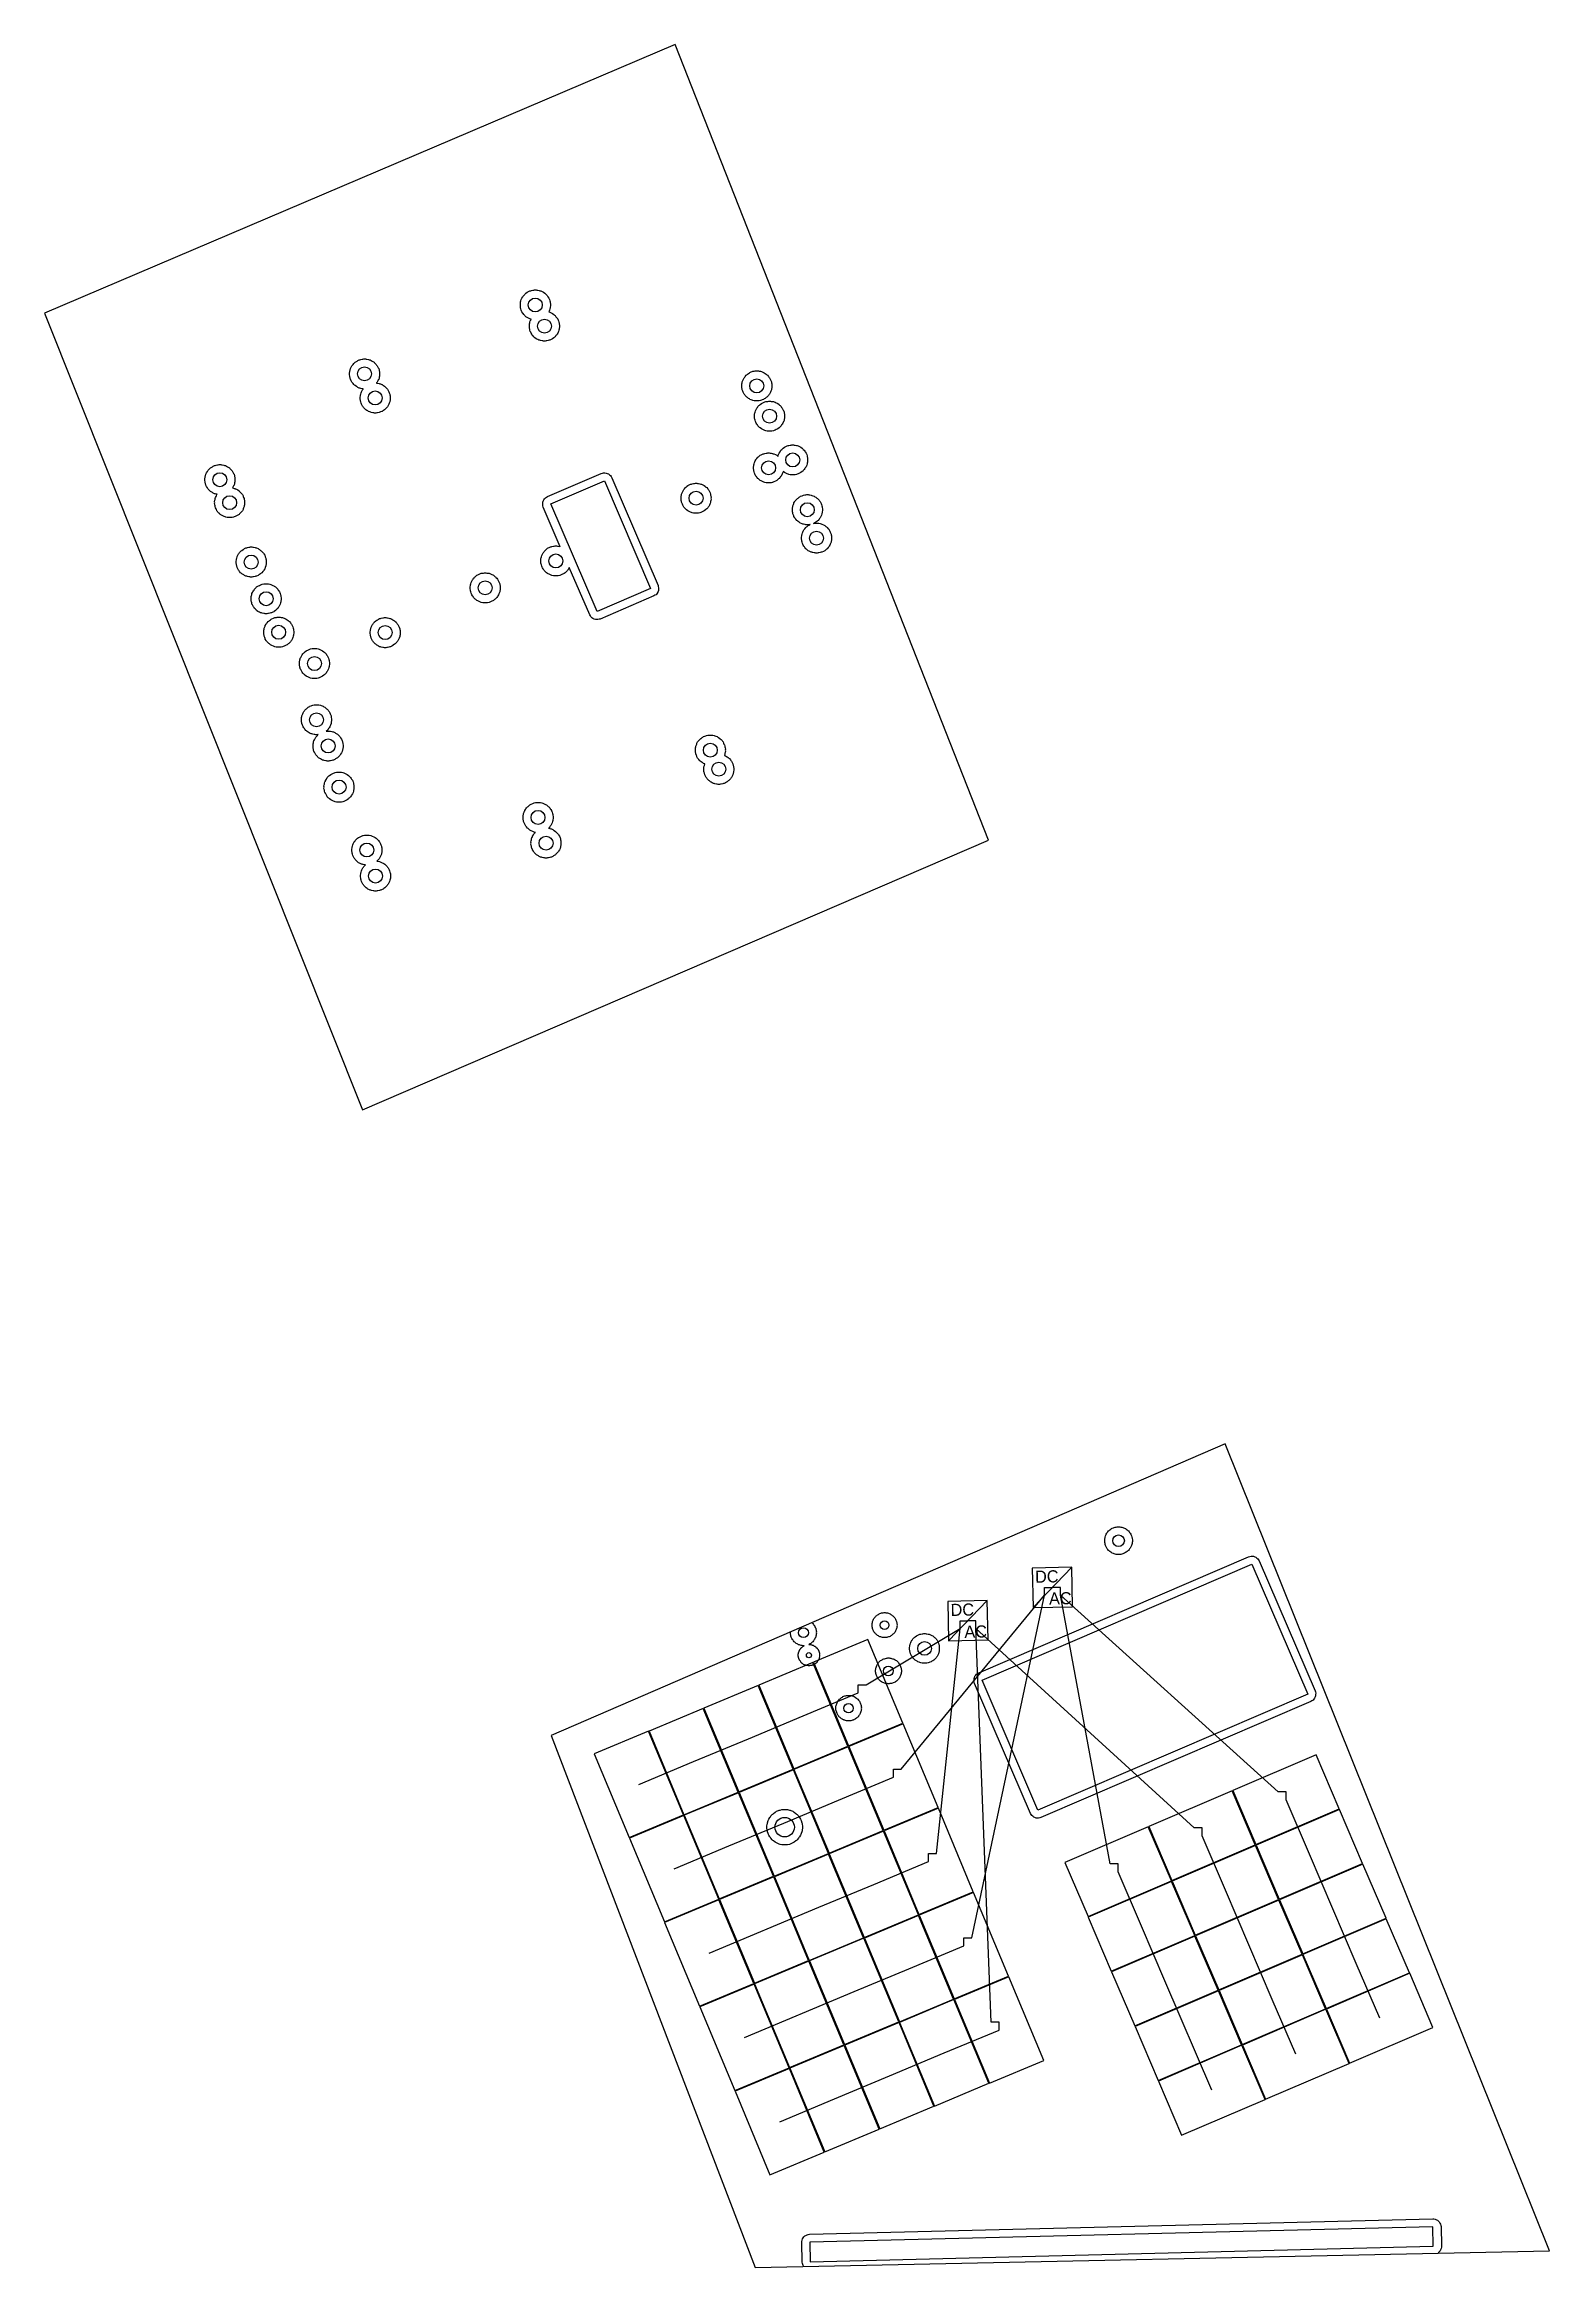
# Model space of a CAD drawing. Header units: feet. Extents: x -179 to 28, y -21 to 191.
# Drawn here: x -65.8 to 27.9, y -20.8 to 117.7 of the extents above; entities that cross this region are included whole.
import ezdxf

# ---------------------------------------------------------------- set-up
doc = ezdxf.new("R2010")
doc.units = ezdxf.units.FT
for name, color, linetype in [('Buildings', 7, 'CONTINUOUS'), ('Connections', 7, 'CONTINUOUS'), ('Inverters', 7, 'CONTINUOUS'), ('Modules', 7, 'CONTINUOUS'), ('Obstructions', 7, 'CONTINUOUS'), ('Setbacks', 7, 'CONTINUOUS'), ('Strings', 7, 'CONTINUOUS')]:
    doc.layers.add(name, color=color, linetype=linetype)

msp = doc.modelspace()

# ---------------------------------------------------------------- texts
at = {"layer": 'Inverters'}
for s, p in [('DC', (-4.15, 21.87)), ('AC', (-3.28, 20.51)), ('DC', (-9.41, 19.8)), ('AC', (-8.55, 18.44))]:
    msp.add_text(s, height=0.755, rotation=1.201, dxfattribs=at).set_placement(p)

# ---------------------------------------------------------------- linework, layer by layer
at = {"layer": 'Buildings', "color": 252}
for p, q in [((-26.57, 117.66), (-65.84, 100.94)), ((-7.06, 68.11), (-26.57, 117.66)), ((-65.84, 100.94), (-46.04, 51.33)), ((-46.04, 51.33), (-7.06, 68.11)), ((7.68, 30.53), (-34.3, 12.35)), ((27.88, -19.73), (7.68, 30.53)), ((-34.3, 12.35), (-21.59, -20.77)), ((-21.59, -20.77), (27.88, -19.73))]:
    msp.add_line(p, q, dxfattribs=at)
at = {"layer": 'Connections', "color": 91}
for p, q in [((-12.49, 10.26), (-3.57, 21.09)), ((-8.1, -0.24), (-3.57, 21.09)), ((-3.57, 21.09), (-3.57, 21.58)), ((-3.57, 21.58), (-3.08, 21.58)), ((-3.57, 21.09), (-3.57, 21.58)), ((-3.57, 21.58), (-3.08, 21.58)), ((-2.58, 21.58), (-3.08, 21.58)), ((-2.58, 21.58), (-3.08, 21.58)), ((-2.58, 21.09), (-2.58, 21.58)), ((-2.58, 21.09), (-2.58, 21.58)), ((10.97, 8.85), (-2.58, 21.09)), ((0.52, 4.37), (-2.58, 21.09)), ((-8.83, 19.02), (-8.83, 19.51)), ((-8.83, 19.51), (-8.34, 19.51)), ((-8.83, 19.02), (-8.83, 19.51)), ((-8.83, 19.51), (-8.34, 19.51)), ((-7.85, 19.51), (-8.34, 19.51)), ((-7.85, 19.51), (-8.34, 19.51)), ((-7.85, 19.02), (-7.85, 19.51)), ((-7.85, 19.02), (-7.85, 19.51)), ((-14.68, 15.51), (-8.83, 19.02)), ((-10.29, 5.01), (-8.83, 19.02)), ((5.75, 6.61), (-7.85, 19.02)), ((-6.89, -5.49), (-7.85, 19.02)), ((-15.17, 15.02), (-15.17, 15.51)), ((-15.17, 15.51), (-14.68, 15.51)), ((-12.98, 9.77), (-12.98, 10.26)), ((-12.98, 10.26), (-12.49, 10.26)), ((11.47, 8.85), (10.97, 8.85)), ((11.47, 8.36), (11.47, 8.85)), ((6.24, 6.61), (5.75, 6.61)), ((6.24, 6.12), (6.24, 6.61)), ((-10.79, 4.52), (-10.79, 5.01)), ((-10.79, 5.01), (-10.29, 5.01)), ((1.01, 4.37), (0.52, 4.37)), ((1.01, 3.88), (1.01, 4.37)), ((-8.59, -0.73), (-8.59, -0.24)), ((-8.59, -0.24), (-8.1, -0.24)), ((-6.4, -5.49), (-6.89, -5.49)), ((-6.4, -5.98), (-6.4, -5.49))]:
    msp.add_line(p, q, dxfattribs=at)
at = {"layer": 'Inverters'}
for p, q in [((-1.87, 22.84), (-4.33, 22.79)), ((-4.33, 22.79), (-4.28, 20.33)), ((-4.28, 20.33), (-1.87, 22.84)), ((-1.82, 20.38), (-1.87, 22.84)), ((-7.14, 20.77), (-9.6, 20.71)), ((-9.54, 18.25), (-7.14, 20.77)), ((-7.08, 18.31), (-7.14, 20.77)), ((-9.6, 20.71), (-9.54, 18.25)), ((-4.28, 20.33), (-1.82, 20.38)), ((-9.54, 18.25), (-7.08, 18.31))]:
    msp.add_line(p, q, dxfattribs=at)
at = {"layer": 'Modules', "color": 254}
for p, q in [((-14.57, 18.33), (-17.95, 16.92)), ((-12.39, 13.12), (-14.57, 18.33)), ((-17.99, 16.9), (-21.36, 15.49)), ((-15.81, 11.69), (-17.99, 16.9)), ((-17.95, 16.92), (-15.77, 11.71)), ((-21.4, 15.47), (-24.78, 14.06)), ((-19.22, 10.26), (-21.4, 15.47)), ((-21.36, 15.49), (-19.19, 10.28)), ((-24.82, 14.05), (-28.19, 12.64)), ((-22.64, 8.84), (-24.82, 14.05)), ((-24.78, 14.06), (-22.6, 8.85)), ((-28.23, 12.62), (-31.61, 11.21)), ((-26.06, 7.41), (-28.23, 12.62)), ((-28.19, 12.64), (-26.02, 7.43)), ((-15.77, 11.71), (-12.39, 13.12)), ((-12.38, 13.08), (-15.76, 11.67)), ((-10.2, 7.87), (-12.38, 13.08)), ((-31.61, 11.21), (-29.43, 6)), ((-19.19, 10.28), (-15.81, 11.69)), ((-15.79, 11.65), (-19.17, 10.24)), ((-13.62, 6.44), (-15.79, 11.65)), ((-15.76, 11.67), (-13.58, 6.46)), ((13.34, 11.16), (8.15, 8.93)), ((14.78, 7.79), (13.34, 11.16)), ((-22.6, 8.85), (-19.22, 10.26)), ((-19.21, 10.22), (-22.59, 8.81)), ((-17.03, 5.01), (-19.21, 10.22)), ((-19.17, 10.24), (-16.99, 5.03)), ((-26.02, 7.43), (-22.64, 8.84)), ((-22.62, 8.8), (-26, 7.39)), ((-20.45, 3.59), (-22.62, 8.8)), ((-22.59, 8.81), (-20.41, 3.6)), ((8.11, 8.92), (2.92, 6.69)), ((9.55, 5.55), (8.11, 8.92)), ((8.15, 8.93), (9.59, 5.57)), ((-29.43, 6), (-26.06, 7.41)), ((-26.04, 7.37), (-29.42, 5.96)), ((-23.86, 2.16), (-26.04, 7.37)), ((-26, 7.39), (-23.83, 2.18)), ((-13.58, 6.46), (-10.2, 7.87)), ((-10.18, 7.83), (-13.56, 6.42)), ((-8.01, 2.62), (-10.18, 7.83)), ((9.59, 5.57), (14.78, 7.79)), ((14.8, 7.75), (9.61, 5.53)), ((16.24, 4.39), (14.8, 7.75)), ((-29.42, 5.96), (-27.24, 0.75)), ((-16.99, 5.03), (-13.62, 6.44)), ((-13.6, 6.4), (-16.98, 4.99)), ((-11.42, 1.19), (-13.6, 6.4)), ((-13.56, 6.42), (-11.39, 1.21)), ((2.88, 6.68), (-2.31, 4.45)), ((4.33, 3.31), (2.88, 6.68)), ((2.92, 6.69), (4.36, 3.33)), ((4.36, 3.33), (9.55, 5.55)), ((-20.41, 3.6), (-17.03, 5.01)), ((-17.02, 4.98), (-20.39, 3.56)), ((-14.84, -0.23), (-17.02, 4.98)), ((-16.98, 4.99), (-14.8, -0.22)), ((-2.31, 4.45), (-0.86, 1.09)), ((9.57, 5.51), (4.38, 3.29)), ((11.01, 2.15), (9.57, 5.51)), ((9.61, 5.53), (11.05, 2.17)), ((11.05, 2.17), (16.24, 4.39)), ((16.26, 4.35), (11.07, 2.13)), ((17.7, 0.99), (16.26, 4.35)), ((-23.83, 2.18), (-20.45, 3.59)), ((-20.43, 3.55), (-23.81, 2.14)), ((-18.26, -1.66), (-20.43, 3.55)), ((-20.39, 3.56), (-18.22, -1.65)), ((-0.86, 1.09), (4.33, 3.31)), ((4.34, 3.27), (-0.85, 1.05)), ((5.78, -0.09), (4.34, 3.27)), ((4.38, 3.29), (5.82, -0.08)), ((-27.24, 0.75), (-23.86, 2.16)), ((-23.85, 2.12), (-27.23, 0.71)), ((-21.67, -3.09), (-23.85, 2.12)), ((-23.81, 2.14), (-21.63, -3.07)), ((-11.39, 1.21), (-8.01, 2.62)), ((-7.99, 2.58), (-11.37, 1.17)), ((-5.82, -2.63), (-7.99, 2.58)), ((5.82, -0.08), (11.01, 2.15)), ((11.03, 2.11), (5.84, -0.11)), ((12.47, -1.25), (11.03, 2.11)), ((11.07, 2.13), (12.51, -1.24)), ((-27.23, 0.71), (-25.05, -4.5)), ((-14.8, -0.22), (-11.42, 1.19)), ((-11.41, 1.15), (-14.79, -0.26)), ((-9.23, -4.06), (-11.41, 1.15)), ((-11.37, 1.17), (-9.19, -4.04)), ((-0.85, 1.05), (0.59, -2.32)), ((12.51, -1.24), (17.7, 0.99)), ((17.71, 0.95), (12.52, -1.27)), ((19.16, -2.41), (17.71, 0.95)), ((-18.22, -1.65), (-14.84, -0.23)), ((-14.82, -0.27), (-18.2, -1.68)), ((-12.65, -5.48), (-14.82, -0.27)), ((-14.79, -0.26), (-12.61, -5.47)), ((0.59, -2.32), (5.78, -0.09)), ((5.8, -0.13), (0.61, -2.35)), ((7.24, -3.49), (5.8, -0.13)), ((5.84, -0.11), (7.28, -3.48)), ((7.28, -3.48), (12.47, -1.25)), ((12.49, -1.29), (7.3, -3.52)), ((13.93, -4.66), (12.49, -1.29)), ((12.52, -1.27), (13.97, -4.64)), ((-21.63, -3.07), (-18.26, -1.66)), ((-18.24, -1.7), (-21.62, -3.11)), ((-16.06, -6.91), (-18.24, -1.7)), ((-18.2, -1.68), (-16.03, -6.89)), ((-9.19, -4.04), (-5.82, -2.63)), ((-5.8, -2.67), (-9.18, -4.08)), ((-3.62, -7.88), (-5.8, -2.67)), ((0.61, -2.35), (2.05, -5.72)), ((13.97, -4.64), (19.16, -2.41)), ((19.17, -2.45), (13.98, -4.68)), ((20.62, -5.82), (19.17, -2.45)), ((-25.05, -4.5), (-21.67, -3.09)), ((-21.66, -3.13), (-25.03, -4.54)), ((-19.48, -8.34), (-21.66, -3.13)), ((-21.62, -3.11), (-19.44, -8.32)), ((-12.61, -5.47), (-9.23, -4.06)), ((-9.22, -4.09), (-12.59, -5.51)), ((-7.04, -9.3), (-9.22, -4.09)), ((-9.18, -4.08), (-7, -9.29)), ((2.05, -5.72), (7.24, -3.49)), ((7.26, -3.53), (2.07, -5.76)), ((8.7, -6.9), (7.26, -3.53)), ((7.3, -3.52), (8.74, -6.88)), ((-25.03, -4.54), (-22.86, -9.75)), ((-16.03, -6.89), (-12.65, -5.48)), ((-12.63, -5.52), (-16.01, -6.93)), ((-10.46, -10.73), (-12.63, -5.52)), ((-12.59, -5.51), (-10.42, -10.72)), ((8.74, -6.88), (13.93, -4.66)), ((13.94, -4.69), (8.76, -6.92)), ((15.39, -8.06), (13.94, -4.69)), ((13.98, -4.68), (15.43, -8.04)), ((-19.44, -8.32), (-16.06, -6.91)), ((2.07, -5.76), (3.51, -9.12)), ((3.51, -9.12), (8.7, -6.9)), ((8.76, -6.92), (10.2, -10.28)), ((15.43, -8.04), (20.62, -5.82)), ((-16.05, -6.95), (-19.43, -8.36)), ((-13.87, -12.16), (-16.05, -6.95)), ((-16.01, -6.93), (-13.83, -12.14)), ((-7, -9.29), (-3.62, -7.88)), ((8.72, -6.93), (3.53, -9.16)), ((10.16, -10.3), (8.72, -6.93)), ((10.2, -10.28), (15.39, -8.06)), ((-22.86, -9.75), (-19.48, -8.34)), ((-19.46, -8.37), (-22.84, -9.79)), ((-17.29, -13.58), (-19.46, -8.37)), ((-19.43, -8.36), (-17.25, -13.57)), ((-10.42, -10.72), (-7.04, -9.3)), ((3.53, -9.16), (4.97, -12.52)), ((-22.84, -9.79), (-20.67, -15)), ((-13.83, -12.14), (-10.46, -10.73)), ((4.97, -12.52), (10.16, -10.3)), ((-17.25, -13.57), (-13.87, -12.16)), ((-20.67, -15), (-17.29, -13.58))]:
    msp.add_line(p, q, dxfattribs=at)
at = {"layer": 'Obstructions', "color": 252}
for p, q in [((-34.32, 89.05), (-30.98, 90.48)), ((-30.98, 90.48), (-28.1, 83.78)), ((-31.43, 82.35), (-34.32, 89.05)), ((-28.1, 83.78), (-31.43, 82.35)), ((-7.46, 15.8), (9.34, 23.03)), ((9.34, 23.03), (12.82, 14.94)), ((-3.99, 7.71), (-7.46, 15.8)), ((12.82, 14.94), (-3.99, 7.71)), ((20.61, -18.24), (-18.19, -19.2)), ((-18.19, -19.2), (-18.16, -20.42)), ((20.64, -19.45), (20.61, -18.24)), ((-18.16, -20.42), (20.64, -19.45))]:
    msp.add_line(p, q, dxfattribs=at)
for centre, radius in [((-35.28, 101.44), 0.434), ((-34.71, 100.12), 0.434), ((-45.91, 97.15), 0.434), ((-45.25, 95.65), 0.434), ((-21.49, 96.4), 0.434), ((-20.69, 94.52), 0.434), ((-20.75, 91.3), 0.434), ((-19.25, 91.79), 0.434), ((-54.92, 90.56), 0.434), ((-54.31, 89.13), 0.434), ((-25.27, 89.41), 0.434), ((-18.34, 88.69), 0.434), ((-17.77, 86.92), 0.434), ((-52.97, 85.43), 0.434), ((-34, 85.5), 0.434), ((-52.04, 83.15), 0.434), ((-38.4, 83.83), 0.434), ((-51.26, 81.06), 0.434), ((-44.63, 81.04), 0.434), ((-49.03, 79.11), 0.434), ((-48.9, 75.61), 0.434), ((-48.18, 73.98), 0.434), ((-24.38, 73.72), 0.434), ((-23.85, 72.53), 0.434), ((-47.5, 71.42), 0.434), ((-35.11, 69.53), 0.434), ((-45.77, 67.5), 0.434), ((-34.61, 67.93), 0.434), ((-45.23, 65.88), 0.434), ((1.04, 24.49), 0.361), ((-13.53, 19.23), 0.275), ((-18.58, 18.76), 0.307), ((-11.04, 17.78), 0.427), ((-18.24, 17.36), 0.161), ((-13.29, 16.38), 0.303), ((-15.77, 14.06), 0.294), ((-19.75, 6.65), 0.606)]:
    msp.add_circle(centre, radius, dxfattribs=at)
at = {"layer": 'Setbacks', "color": 2}
for p, q in [((-36.21, 101.5), (-36.2, 101.59)), ((-36.21, 101.44), (-36.21, 101.5)), ((-36.21, 101.5), (-36.21, 101.5)), ((-36.21, 101.39), (-36.21, 101.44)), ((-36.2, 101.3), (-36.21, 101.39)), ((-36.21, 101.39), (-36.21, 101.39)), ((-36.2, 101.59), (-36.19, 101.64)), ((-36.2, 101.59), (-36.2, 101.59)), ((-36.19, 101.25), (-36.2, 101.3)), ((-36.2, 101.3), (-36.2, 101.3)), ((-36.19, 101.64), (-36.18, 101.69)), ((-36.18, 101.2), (-36.19, 101.25)), ((-36.18, 101.69), (-36.15, 101.78)), ((-36.18, 101.69), (-36.18, 101.69)), ((-36.15, 101.11), (-36.18, 101.2)), ((-36.18, 101.2), (-36.18, 101.2)), ((-36.15, 101.78), (-36.13, 101.82)), ((-36.15, 101.78), (-36.15, 101.78)), ((-36.13, 101.06), (-36.15, 101.11)), ((-36.15, 101.11), (-36.15, 101.11)), ((-36.13, 101.82), (-36.11, 101.87)), ((-36.11, 101.02), (-36.13, 101.06)), ((-36.11, 101.87), (-36.06, 101.95)), ((-36.11, 101.87), (-36.11, 101.87)), ((-36.06, 101.95), (-36.03, 101.99)), ((-36.06, 101.95), (-36.06, 101.95)), ((-36.03, 101.99), (-36, 102.04)), ((-36, 102.04), (-35.94, 102.1)), ((-36, 102.04), (-36, 102.04)), ((-35.94, 102.1), (-35.9, 102.14)), ((-35.94, 102.1), (-35.94, 102.1)), ((-35.9, 102.14), (-35.86, 102.17)), ((-35.86, 102.17), (-35.79, 102.23)), ((-35.86, 102.17), (-35.86, 102.17)), ((-35.79, 102.23), (-35.74, 102.25)), ((-35.79, 102.23), (-35.79, 102.23)), ((-35.74, 102.25), (-35.7, 102.28)), ((-35.7, 102.28), (-35.61, 102.32)), ((-35.7, 102.28), (-35.7, 102.28)), ((-35.61, 102.32), (-35.56, 102.33)), ((-35.61, 102.32), (-35.61, 102.32)), ((-35.56, 102.33), (-35.51, 102.35)), ((-35.51, 102.35), (-35.43, 102.37)), ((-35.51, 102.35), (-35.51, 102.35)), ((-35.43, 102.37), (-35.42, 102.37)), ((-35.42, 102.37), (-35.37, 102.37)), ((-35.37, 102.37), (-35.32, 102.38)), ((-35.32, 102.38), (-35.32, 102.38)), ((-35.32, 102.38), (-35.23, 102.38)), ((-35.23, 102.38), (-35.23, 102.38)), ((-35.23, 102.38), (-35.18, 102.37)), ((-35.18, 102.37), (-35.13, 102.37)), ((-35.13, 102.37), (-35.13, 102.37)), ((-35.13, 102.37), (-35.04, 102.35)), ((-35.04, 102.35), (-35.04, 102.35)), ((-35.04, 102.35), (-34.99, 102.33)), ((-34.99, 102.33), (-34.94, 102.32)), ((-34.94, 102.32), (-34.94, 102.32)), ((-34.94, 102.32), (-34.85, 102.28)), ((-34.85, 102.28), (-34.85, 102.28)), ((-34.85, 102.28), (-34.81, 102.25)), ((-34.81, 102.25), (-34.76, 102.23)), ((-34.76, 102.23), (-34.76, 102.23)), ((-34.76, 102.23), (-34.69, 102.17)), ((-34.69, 102.17), (-34.69, 102.17)), ((-34.69, 102.17), (-34.65, 102.14)), ((-34.65, 102.14), (-34.61, 102.1)), ((-34.61, 102.1), (-34.61, 102.1)), ((-34.61, 102.1), (-34.55, 102.04)), ((-34.55, 102.04), (-34.55, 102.04)), ((-34.55, 102.04), (-34.52, 101.99)), ((-34.52, 101.99), (-34.49, 101.95)), ((-34.49, 101.95), (-34.49, 101.95)), ((-34.49, 101.95), (-34.44, 101.87)), ((-34.44, 101.87), (-34.44, 101.87)), ((-34.44, 101.87), (-34.42, 101.82)), ((-34.42, 101.06), (-34.44, 101.02)), ((-34.42, 101.82), (-34.4, 101.78)), ((-34.4, 101.11), (-34.42, 101.06)), ((-34.4, 101.78), (-34.4, 101.78)), ((-34.4, 101.78), (-34.37, 101.69)), ((-34.37, 101.2), (-34.4, 101.11)), ((-34.4, 101.11), (-34.4, 101.11)), ((-34.37, 101.69), (-34.37, 101.69)), ((-34.37, 101.69), (-34.36, 101.64)), ((-34.36, 101.25), (-34.37, 101.2)), ((-34.37, 101.2), (-34.37, 101.2)), ((-34.36, 101.64), (-34.35, 101.59)), ((-34.35, 101.3), (-34.36, 101.25)), ((-34.35, 101.59), (-34.35, 101.59)), ((-34.35, 101.59), (-34.34, 101.5)), ((-34.34, 101.39), (-34.35, 101.3)), ((-34.35, 101.3), (-34.35, 101.3)), ((-34.34, 101.5), (-34.34, 101.5)), ((-34.34, 101.5), (-34.34, 101.44)), ((-34.34, 101.44), (-34.34, 101.39)), ((-34.34, 101.39), (-34.34, 101.39)), ((-36.06, 100.94), (-36.11, 101.02)), ((-36.11, 101.02), (-36.11, 101.02)), ((-36.03, 100.9), (-36.06, 100.94)), ((-36.06, 100.94), (-36.06, 100.94)), ((-36, 100.85), (-36.03, 100.9)), ((-35.94, 100.78), (-36, 100.85)), ((-36, 100.85), (-36, 100.85)), ((-35.9, 100.75), (-35.94, 100.78)), ((-35.94, 100.78), (-35.94, 100.78)), ((-35.86, 100.71), (-35.9, 100.75)), ((-35.79, 100.66), (-35.86, 100.71)), ((-35.86, 100.71), (-35.86, 100.71)), ((-35.74, 100.64), (-35.79, 100.66)), ((-35.79, 100.66), (-35.79, 100.66)), ((-35.7, 100.61), (-35.74, 100.64)), ((-35.61, 100.57), (-35.7, 100.61)), ((-35.7, 100.61), (-35.7, 100.61)), ((-35.65, 100.17), (-35.64, 100.26)), ((-35.64, 100.12), (-35.65, 100.17)), ((-35.65, 100.17), (-35.65, 100.17)), ((-35.65, 100.07), (-35.64, 100.12)), ((-35.64, 99.98), (-35.65, 100.07)), ((-35.65, 100.07), (-35.65, 100.07)), ((-35.64, 100.27), (-35.62, 100.32)), ((-35.64, 100.26), (-35.64, 100.27)), ((-35.62, 99.93), (-35.64, 99.98)), ((-35.64, 99.98), (-35.64, 99.98)), ((-35.62, 100.37), (-35.59, 100.45)), ((-35.62, 100.32), (-35.62, 100.37)), ((-35.62, 100.37), (-35.62, 100.37)), ((-35.62, 99.88), (-35.62, 99.93)), ((-35.59, 99.79), (-35.62, 99.88)), ((-35.62, 99.88), (-35.62, 99.88)), ((-35.56, 100.56), (-35.61, 100.57)), ((-35.61, 100.57), (-35.61, 100.57)), ((-35.59, 100.45), (-35.56, 100.5)), ((-35.59, 100.45), (-35.59, 100.45)), ((-35.56, 99.74), (-35.59, 99.79)), ((-35.59, 99.79), (-35.59, 99.79)), ((-35.54, 100.55), (-35.56, 100.56)), ((-35.56, 100.5), (-35.54, 100.55)), ((-35.54, 99.69), (-35.56, 99.74)), ((-35.54, 100.55), (-35.54, 100.55)), ((-35.54, 100.55), (-35.54, 100.55)), ((-35.5, 99.62), (-35.54, 99.69)), ((-35.54, 99.69), (-35.54, 99.69)), ((-34.44, 101.02), (-34.44, 101.02)), ((-34.44, 101.02), (-34.44, 101.02)), ((-34.44, 101.02), (-34.42, 101.01)), ((-34.42, 101.01), (-34.37, 100.99)), ((-34.37, 100.99), (-34.37, 100.99)), ((-34.37, 100.99), (-34.29, 100.96)), ((-34.29, 100.96), (-34.29, 100.96)), ((-34.29, 100.96), (-34.25, 100.93)), ((-34.25, 100.93), (-34.2, 100.91)), ((-34.2, 100.91), (-34.2, 100.9)), ((-34.2, 100.9), (-34.13, 100.85)), ((-34.13, 100.85), (-34.13, 100.85)), ((-34.13, 100.85), (-34.09, 100.81)), ((-34.09, 100.81), (-34.05, 100.78)), ((-34.05, 100.78), (-34.05, 100.78)), ((-34.05, 100.78), (-33.99, 100.71)), ((-33.99, 100.71), (-33.99, 100.71)), ((-33.99, 100.71), (-33.96, 100.67)), ((-33.96, 100.67), (-33.93, 100.63)), ((-33.93, 100.63), (-33.92, 100.63)), ((-33.92, 100.63), (-33.88, 100.55)), ((-33.88, 99.69), (-33.92, 99.62)), ((-33.88, 100.55), (-33.88, 100.55)), ((-33.88, 100.55), (-33.86, 100.5)), ((-33.86, 99.74), (-33.88, 99.69)), ((-33.88, 99.69), (-33.88, 99.69)), ((-33.86, 100.5), (-33.84, 100.45)), ((-33.84, 99.79), (-33.86, 99.74)), ((-33.84, 100.45), (-33.84, 100.45)), ((-33.84, 100.45), (-33.81, 100.37)), ((-33.81, 99.88), (-33.84, 99.79)), ((-33.84, 99.79), (-33.84, 99.79)), ((-33.81, 100.37), (-33.81, 100.37)), ((-33.81, 100.37), (-33.8, 100.32)), ((-33.8, 99.93), (-33.81, 99.88)), ((-33.81, 99.88), (-33.81, 99.88)), ((-33.8, 100.32), (-33.79, 100.27)), ((-33.79, 99.98), (-33.8, 99.93)), ((-33.79, 100.27), (-33.79, 100.26)), ((-33.79, 100.26), (-33.78, 100.17)), ((-33.78, 100.07), (-33.79, 99.98)), ((-33.79, 99.98), (-33.79, 99.98)), ((-33.78, 100.17), (-33.78, 100.17)), ((-33.78, 100.17), (-33.78, 100.12)), ((-33.78, 100.12), (-33.78, 100.07)), ((-33.78, 100.07), (-33.78, 100.07)), ((-35.5, 99.61), (-35.5, 99.62)), ((-35.47, 99.57), (-35.5, 99.61)), ((-35.44, 99.53), (-35.47, 99.57)), ((-35.38, 99.46), (-35.44, 99.53)), ((-35.44, 99.53), (-35.44, 99.53)), ((-35.34, 99.43), (-35.38, 99.46)), ((-35.38, 99.46), (-35.38, 99.46)), ((-35.3, 99.39), (-35.34, 99.43)), ((-35.22, 99.34), (-35.3, 99.39)), ((-35.3, 99.39), (-35.3, 99.39)), ((-35.18, 99.31), (-35.22, 99.34)), ((-35.22, 99.34), (-35.22, 99.34)), ((-35.13, 99.29), (-35.18, 99.31)), ((-35.05, 99.25), (-35.13, 99.29)), ((-35.13, 99.29), (-35.13, 99.29)), ((-35, 99.24), (-35.05, 99.25)), ((-35.05, 99.25), (-35.05, 99.25)), ((-34.95, 99.22), (-35, 99.24)), ((-34.86, 99.2), (-34.95, 99.22)), ((-34.95, 99.22), (-34.95, 99.22)), ((-34.81, 99.2), (-34.86, 99.2)), ((-34.86, 99.2), (-34.86, 99.2)), ((-34.76, 99.19), (-34.81, 99.2)), ((-34.67, 99.19), (-34.76, 99.19)), ((-34.76, 99.19), (-34.76, 99.19)), ((-34.61, 99.2), (-34.67, 99.19)), ((-34.67, 99.19), (-34.67, 99.19)), ((-34.56, 99.2), (-34.61, 99.2)), ((-34.47, 99.22), (-34.56, 99.2)), ((-34.56, 99.2), (-34.56, 99.2)), ((-34.42, 99.24), (-34.47, 99.22)), ((-34.47, 99.22), (-34.47, 99.22)), ((-34.37, 99.25), (-34.42, 99.24)), ((-34.29, 99.29), (-34.37, 99.25)), ((-34.37, 99.25), (-34.37, 99.25)), ((-34.25, 99.31), (-34.29, 99.29)), ((-34.29, 99.29), (-34.29, 99.29)), ((-34.2, 99.34), (-34.25, 99.31)), ((-34.13, 99.39), (-34.2, 99.34)), ((-34.2, 99.34), (-34.2, 99.34)), ((-34.09, 99.43), (-34.13, 99.39)), ((-34.13, 99.39), (-34.13, 99.39)), ((-34.05, 99.46), (-34.09, 99.43)), ((-33.99, 99.53), (-34.05, 99.46)), ((-34.05, 99.46), (-34.05, 99.46)), ((-33.96, 99.57), (-33.99, 99.53)), ((-33.99, 99.53), (-33.99, 99.53)), ((-33.93, 99.61), (-33.96, 99.57)), ((-33.92, 99.62), (-33.93, 99.61)), ((-46.84, 97.2), (-46.83, 97.29)), ((-46.84, 97.15), (-46.84, 97.2)), ((-46.84, 97.2), (-46.84, 97.2)), ((-46.84, 97.09), (-46.84, 97.15)), ((-46.83, 97), (-46.84, 97.09)), ((-46.84, 97.09), (-46.84, 97.09)), ((-46.83, 97.29), (-46.82, 97.34)), ((-46.83, 97.29), (-46.83, 97.29)), ((-46.82, 96.95), (-46.83, 97)), ((-46.83, 97), (-46.83, 97)), ((-46.82, 97.34), (-46.81, 97.39)), ((-46.81, 96.9), (-46.82, 96.95)), ((-46.81, 97.39), (-46.78, 97.48)), ((-46.81, 97.39), (-46.81, 97.39)), ((-46.78, 97.48), (-46.76, 97.52)), ((-46.78, 97.48), (-46.78, 97.48)), ((-46.76, 97.52), (-46.74, 97.57)), ((-46.74, 97.57), (-46.7, 97.65)), ((-46.74, 97.57), (-46.74, 97.57)), ((-46.7, 97.65), (-46.66, 97.69)), ((-46.7, 97.65), (-46.7, 97.65)), ((-46.66, 97.69), (-46.63, 97.74)), ((-46.63, 97.74), (-46.57, 97.8)), ((-46.63, 97.74), (-46.63, 97.74)), ((-46.57, 97.8), (-46.53, 97.84)), ((-46.57, 97.8), (-46.57, 97.8)), ((-46.53, 97.84), (-46.5, 97.87)), ((-46.5, 97.87), (-46.42, 97.93)), ((-46.5, 97.87), (-46.5, 97.87)), ((-46.42, 97.93), (-46.38, 97.95)), ((-46.42, 97.93), (-46.42, 97.93)), ((-46.38, 97.95), (-46.33, 97.98)), ((-46.33, 97.98), (-46.25, 98.02)), ((-46.33, 97.98), (-46.33, 97.98)), ((-46.25, 98.02), (-46.2, 98.03)), ((-46.25, 98.02), (-46.25, 98.02)), ((-46.2, 98.03), (-46.15, 98.05)), ((-46.15, 98.05), (-46.06, 98.07)), ((-46.15, 98.05), (-46.15, 98.05)), ((-46.06, 98.07), (-46.06, 98.07)), ((-46.06, 98.07), (-46.01, 98.07)), ((-46.01, 98.07), (-45.96, 98.08)), ((-45.96, 98.08), (-45.95, 98.08)), ((-45.95, 98.08), (-45.86, 98.08)), ((-45.86, 98.08), (-45.86, 98.08)), ((-45.86, 98.08), (-45.81, 98.07)), ((-45.81, 98.07), (-45.76, 98.07)), ((-45.76, 98.07), (-45.76, 98.07)), ((-45.76, 98.07), (-45.67, 98.05)), ((-45.67, 98.05), (-45.67, 98.05)), ((-45.67, 98.05), (-45.62, 98.03)), ((-45.62, 98.03), (-45.57, 98.02)), ((-45.57, 98.02), (-45.57, 98.02)), ((-45.57, 98.02), (-45.49, 97.98)), ((-45.49, 97.98), (-45.49, 97.98)), ((-45.49, 97.98), (-45.44, 97.95)), ((-45.44, 97.95), (-45.4, 97.93)), ((-45.4, 97.93), (-45.4, 97.93)), ((-45.4, 97.93), (-45.32, 97.87)), ((-45.32, 97.87), (-45.32, 97.87)), ((-45.32, 97.87), (-45.29, 97.84)), ((-45.29, 97.84), (-45.25, 97.8)), ((-45.25, 97.8), (-45.24, 97.8)), ((-45.24, 97.8), (-45.18, 97.74)), ((-45.18, 97.74), (-45.18, 97.74)), ((-45.18, 97.74), (-45.16, 97.69)), ((-45.16, 97.69), (-45.12, 97.65)), ((-45.12, 97.65), (-45.12, 97.65)), ((-45.12, 97.65), (-45.08, 97.57)), ((-45.08, 97.57), (-45.08, 97.57)), ((-45.08, 97.57), (-45.06, 97.52)), ((-45.06, 97.52), (-45.03, 97.48)), ((-45.03, 97.48), (-45.03, 97.48)), ((-45.03, 97.48), (-45.01, 97.39)), ((-45.01, 97.39), (-45.01, 97.39)), ((-45.01, 97.39), (-45, 97.34)), ((-45, 96.95), (-45.01, 96.9)), ((-45, 97.34), (-44.98, 97.29)), ((-44.98, 97), (-45, 96.95)), ((-44.98, 97.29), (-44.98, 97.29)), ((-44.98, 97.29), (-44.97, 97.2)), ((-44.97, 97.2), (-44.98, 97.15)), ((-44.98, 97.15), (-44.97, 97.09)), ((-44.97, 97.09), (-44.98, 97)), ((-44.98, 97), (-44.98, 97)), ((-44.97, 97.2), (-44.97, 97.2)), ((-44.97, 97.09), (-44.97, 97.09)), ((-22.32, 96.83), (-22.27, 96.91)), ((-22.27, 96.91), (-22.24, 96.95)), ((-22.27, 96.91), (-22.27, 96.91)), ((-22.24, 96.95), (-22.21, 96.99)), ((-22.21, 96.99), (-22.15, 97.06)), ((-22.21, 96.99), (-22.21, 96.99)), ((-22.15, 97.06), (-22.11, 97.09)), ((-22.15, 97.06), (-22.15, 97.06)), ((-22.11, 97.09), (-22.07, 97.13)), ((-22.07, 97.13), (-22, 97.18)), ((-22.07, 97.13), (-22.07, 97.13)), ((-22, 97.18), (-21.95, 97.21)), ((-22, 97.18), (-22, 97.18)), ((-21.95, 97.21), (-21.91, 97.24)), ((-21.91, 97.24), (-21.83, 97.27)), ((-21.91, 97.24), (-21.91, 97.24)), ((-21.83, 97.27), (-21.77, 97.29)), ((-21.83, 97.27), (-21.83, 97.27)), ((-21.77, 97.29), (-21.73, 97.31)), ((-21.73, 97.31), (-21.64, 97.32)), ((-21.73, 97.31), (-21.73, 97.31)), ((-21.64, 97.32), (-21.58, 97.33)), ((-21.64, 97.32), (-21.64, 97.32)), ((-21.58, 97.33), (-21.53, 97.34)), ((-21.53, 97.34), (-21.53, 97.34)), ((-21.53, 97.34), (-21.44, 97.34)), ((-21.44, 97.34), (-21.44, 97.34)), ((-21.44, 97.34), (-21.39, 97.33)), ((-21.39, 97.33), (-21.34, 97.32)), ((-21.34, 97.32), (-21.34, 97.32)), ((-21.34, 97.32), (-21.25, 97.31)), ((-21.25, 97.31), (-21.25, 97.31)), ((-21.25, 97.31), (-21.2, 97.29)), ((-21.2, 97.29), (-21.15, 97.27)), ((-21.15, 97.27), (-21.15, 97.27)), ((-21.15, 97.27), (-21.06, 97.24)), ((-21.06, 97.24), (-21.06, 97.24)), ((-21.06, 97.24), (-21.02, 97.21)), ((-21.02, 97.21), (-20.97, 97.18)), ((-20.97, 97.18), (-20.97, 97.18)), ((-20.97, 97.18), (-20.9, 97.13)), ((-20.9, 97.13), (-20.9, 97.13)), ((-20.9, 97.13), (-20.86, 97.09)), ((-20.86, 97.09), (-20.82, 97.06)), ((-20.82, 97.06), (-20.82, 97.06)), ((-20.82, 97.06), (-20.76, 96.99)), ((-20.76, 96.99), (-20.76, 96.99)), ((-20.76, 96.99), (-20.73, 96.95)), ((-20.73, 96.95), (-20.7, 96.91)), ((-20.7, 96.91), (-20.7, 96.91)), ((-20.7, 96.91), (-20.65, 96.83)), ((-46.78, 96.81), (-46.81, 96.9)), ((-46.81, 96.9), (-46.81, 96.9)), ((-46.76, 96.77), (-46.78, 96.81)), ((-46.78, 96.81), (-46.78, 96.81)), ((-46.74, 96.72), (-46.76, 96.77)), ((-46.7, 96.64), (-46.74, 96.72)), ((-46.74, 96.72), (-46.74, 96.72)), ((-46.66, 96.6), (-46.7, 96.64)), ((-46.7, 96.64), (-46.7, 96.64)), ((-46.63, 96.55), (-46.66, 96.6)), ((-46.57, 96.49), (-46.63, 96.55)), ((-46.63, 96.55), (-46.63, 96.55)), ((-46.53, 96.45), (-46.57, 96.49)), ((-46.57, 96.49), (-46.57, 96.49)), ((-46.5, 96.42), (-46.53, 96.45)), ((-46.42, 96.36), (-46.5, 96.42)), ((-46.5, 96.42), (-46.5, 96.42)), ((-46.38, 96.34), (-46.42, 96.36)), ((-46.42, 96.36), (-46.42, 96.36)), ((-46.33, 96.31), (-46.38, 96.34)), ((-46.25, 96.27), (-46.33, 96.31)), ((-46.33, 96.31), (-46.33, 96.31)), ((-46.2, 96.26), (-46.25, 96.27)), ((-46.25, 96.27), (-46.25, 96.27)), ((-46.15, 96.24), (-46.2, 96.26)), ((-46.18, 95.7), (-46.17, 95.79)), ((-46.18, 95.65), (-46.18, 95.7)), ((-46.18, 95.7), (-46.18, 95.7)), ((-46.18, 95.6), (-46.18, 95.65)), ((-46.17, 95.5), (-46.18, 95.6)), ((-46.18, 95.6), (-46.18, 95.6)), ((-46.17, 95.79), (-46.16, 95.84)), ((-46.17, 95.79), (-46.17, 95.79)), ((-46.16, 95.84), (-46.15, 95.89)), ((-46.06, 96.22), (-46.15, 96.24)), ((-46.15, 96.24), (-46.15, 96.24)), ((-46.15, 95.89), (-46.12, 95.98)), ((-46.15, 95.89), (-46.15, 95.89)), ((-46.12, 95.98), (-46.1, 96.03)), ((-46.12, 95.98), (-46.12, 95.98)), ((-46.1, 96.03), (-46.08, 96.08)), ((-46.08, 96.08), (-46.03, 96.15)), ((-46.08, 96.08), (-46.08, 96.08)), ((-46.01, 96.22), (-46.06, 96.22)), ((-46.06, 96.22), (-46.06, 96.22)), ((-46.03, 96.16), (-46, 96.2)), ((-46.03, 96.15), (-46.03, 96.16)), ((-45.99, 96.22), (-46.01, 96.22)), ((-46, 96.2), (-45.99, 96.22)), ((-45.16, 96.6), (-45.17, 96.58)), ((-45.17, 96.58), (-45.15, 96.57)), ((-45.12, 96.64), (-45.16, 96.6)), ((-45.15, 96.57), (-45.1, 96.57)), ((-45.08, 96.72), (-45.12, 96.64)), ((-45.12, 96.64), (-45.12, 96.64)), ((-45.1, 96.57), (-45.1, 96.57)), ((-45.1, 96.57), (-45.01, 96.55)), ((-45.06, 96.77), (-45.08, 96.72)), ((-45.08, 96.72), (-45.08, 96.72)), ((-45.03, 96.81), (-45.06, 96.77)), ((-45.01, 96.9), (-45.03, 96.81)), ((-45.03, 96.81), (-45.03, 96.81)), ((-45.01, 96.9), (-45.01, 96.9)), ((-45.01, 96.55), (-45.01, 96.55)), ((-45.01, 96.55), (-44.96, 96.53)), ((-44.96, 96.53), (-44.91, 96.52)), ((-44.91, 96.52), (-44.91, 96.52)), ((-44.91, 96.52), (-44.83, 96.48)), ((-44.83, 96.48), (-44.82, 96.48)), ((-44.82, 96.48), (-44.78, 96.45)), ((-44.78, 96.45), (-44.73, 96.43)), ((-44.73, 96.43), (-44.73, 96.43)), ((-44.73, 96.43), (-44.66, 96.38)), ((-44.66, 96.38), (-44.66, 96.38)), ((-44.66, 96.38), (-44.62, 96.34)), ((-44.62, 96.34), (-44.58, 96.31)), ((-44.58, 96.31), (-44.58, 96.31)), ((-44.58, 96.31), (-44.52, 96.24)), ((-44.52, 96.24), (-44.52, 96.24)), ((-44.52, 96.24), (-44.49, 96.2)), ((-44.49, 96.2), (-44.46, 96.16)), ((-44.46, 96.16), (-44.46, 96.15)), ((-44.46, 96.15), (-44.41, 96.08)), ((-44.41, 96.08), (-44.41, 96.08)), ((-44.41, 96.08), (-44.4, 96.03)), ((-44.4, 96.03), (-44.37, 95.98)), ((-44.37, 95.98), (-44.37, 95.98)), ((-44.37, 95.98), (-44.34, 95.89)), ((-44.34, 95.89), (-44.34, 95.89)), ((-44.34, 95.89), (-44.34, 95.84)), ((-44.34, 95.84), (-44.32, 95.79)), ((-44.32, 95.79), (-44.32, 95.79)), ((-44.32, 95.79), (-44.31, 95.7)), ((-44.31, 95.6), (-44.32, 95.5)), ((-44.31, 95.7), (-44.31, 95.7)), ((-44.31, 95.7), (-44.31, 95.65)), ((-44.31, 95.65), (-44.31, 95.6)), ((-44.31, 95.6), (-44.31, 95.6)), ((-22.42, 96.45), (-22.41, 96.54)), ((-22.42, 96.4), (-22.42, 96.45)), ((-22.42, 96.45), (-22.42, 96.45)), ((-22.42, 96.35), (-22.42, 96.4)), ((-22.41, 96.26), (-22.42, 96.35)), ((-22.42, 96.35), (-22.42, 96.35)), ((-22.41, 96.54), (-22.4, 96.59)), ((-22.41, 96.54), (-22.41, 96.54)), ((-22.4, 96.21), (-22.41, 96.26)), ((-22.41, 96.26), (-22.41, 96.26)), ((-22.4, 96.59), (-22.39, 96.65)), ((-22.39, 96.15), (-22.4, 96.21)), ((-22.39, 96.65), (-22.36, 96.73)), ((-22.39, 96.65), (-22.39, 96.65)), ((-22.36, 96.07), (-22.39, 96.15)), ((-22.39, 96.15), (-22.39, 96.15)), ((-22.36, 96.73), (-22.34, 96.78)), ((-22.36, 96.73), (-22.36, 96.73)), ((-22.34, 96.02), (-22.36, 96.07)), ((-22.36, 96.07), (-22.36, 96.07)), ((-22.34, 96.78), (-22.32, 96.83)), ((-22.32, 95.97), (-22.34, 96.02)), ((-22.32, 96.83), (-22.32, 96.83)), ((-22.27, 95.89), (-22.32, 95.97)), ((-22.32, 95.97), (-22.32, 95.97)), ((-22.24, 95.85), (-22.27, 95.89)), ((-22.27, 95.89), (-22.27, 95.89)), ((-22.21, 95.81), (-22.24, 95.85)), ((-22.15, 95.74), (-22.21, 95.81)), ((-22.21, 95.81), (-22.21, 95.81)), ((-22.11, 95.71), (-22.15, 95.74)), ((-22.15, 95.74), (-22.15, 95.74)), ((-22.07, 95.67), (-22.11, 95.71)), ((-22, 95.62), (-22.07, 95.67)), ((-22.07, 95.67), (-22.07, 95.67)), ((-21.95, 95.59), (-22, 95.62)), ((-22, 95.62), (-22, 95.62)), ((-21.91, 95.56), (-21.95, 95.59)), ((-21.83, 95.53), (-21.91, 95.56)), ((-21.91, 95.56), (-21.91, 95.56)), ((-21.77, 95.51), (-21.83, 95.53)), ((-21.83, 95.53), (-21.83, 95.53)), ((-21.15, 95.53), (-21.2, 95.51)), ((-21.06, 95.56), (-21.15, 95.53)), ((-21.15, 95.53), (-21.15, 95.53)), ((-21.02, 95.59), (-21.06, 95.56)), ((-21.06, 95.56), (-21.06, 95.56)), ((-20.97, 95.62), (-21.02, 95.59)), ((-20.9, 95.67), (-20.97, 95.62)), ((-20.97, 95.62), (-20.97, 95.62)), ((-20.86, 95.71), (-20.9, 95.67)), ((-20.9, 95.67), (-20.9, 95.67)), ((-20.82, 95.74), (-20.86, 95.71)), ((-20.76, 95.81), (-20.82, 95.74)), ((-20.82, 95.74), (-20.82, 95.74)), ((-20.73, 95.85), (-20.76, 95.81)), ((-20.76, 95.81), (-20.76, 95.81)), ((-20.7, 95.89), (-20.73, 95.85)), ((-20.65, 95.97), (-20.7, 95.89)), ((-20.7, 95.89), (-20.7, 95.89)), ((-20.65, 96.83), (-20.65, 96.83)), ((-20.65, 96.83), (-20.64, 96.78)), ((-20.64, 96.02), (-20.65, 95.97)), ((-20.65, 95.97), (-20.65, 95.97)), ((-20.64, 96.78), (-20.61, 96.73)), ((-20.61, 96.07), (-20.64, 96.02)), ((-20.61, 96.73), (-20.61, 96.73)), ((-20.61, 96.73), (-20.58, 96.65)), ((-20.58, 96.15), (-20.61, 96.07)), ((-20.61, 96.07), (-20.61, 96.07)), ((-20.58, 96.65), (-20.58, 96.65)), ((-20.58, 96.65), (-20.58, 96.59)), ((-20.58, 96.59), (-20.56, 96.54)), ((-20.56, 96.26), (-20.58, 96.21)), ((-20.58, 96.21), (-20.58, 96.15)), ((-20.58, 96.15), (-20.58, 96.15)), ((-20.56, 96.54), (-20.56, 96.54)), ((-20.56, 96.54), (-20.55, 96.45)), ((-20.55, 96.35), (-20.56, 96.26)), ((-20.56, 96.26), (-20.56, 96.26)), ((-20.55, 96.45), (-20.55, 96.45)), ((-20.55, 96.45), (-20.55, 96.4)), ((-20.55, 96.4), (-20.55, 96.35)), ((-20.55, 96.35), (-20.55, 96.35)), ((-46.16, 95.45), (-46.17, 95.5)), ((-46.17, 95.5), (-46.17, 95.5)), ((-46.15, 95.4), (-46.16, 95.45)), ((-46.12, 95.32), (-46.15, 95.4)), ((-46.15, 95.4), (-46.15, 95.4)), ((-46.1, 95.27), (-46.12, 95.32)), ((-46.12, 95.32), (-46.12, 95.32)), ((-46.08, 95.22), (-46.1, 95.27)), ((-46.03, 95.14), (-46.08, 95.22)), ((-46.08, 95.22), (-46.08, 95.22)), ((-46, 95.1), (-46.03, 95.14)), ((-46.03, 95.14), (-46.03, 95.14)), ((-45.97, 95.06), (-46, 95.1)), ((-45.91, 94.99), (-45.97, 95.06)), ((-45.97, 95.06), (-45.97, 95.06)), ((-45.87, 94.96), (-45.91, 94.99)), ((-45.91, 94.99), (-45.91, 94.99)), ((-45.83, 94.92), (-45.87, 94.96)), ((-45.76, 94.86), (-45.83, 94.92)), ((-45.83, 94.92), (-45.83, 94.92)), ((-45.71, 94.84), (-45.76, 94.86)), ((-45.76, 94.86), (-45.76, 94.86)), ((-45.67, 94.81), (-45.71, 94.84)), ((-45.59, 94.78), (-45.67, 94.81)), ((-45.67, 94.81), (-45.67, 94.81)), ((-45.53, 94.76), (-45.59, 94.78)), ((-45.59, 94.78), (-45.59, 94.78)), ((-45.49, 94.74), (-45.53, 94.76)), ((-45.4, 94.72), (-45.49, 94.74)), ((-45.49, 94.74), (-45.49, 94.74)), ((-45.34, 94.72), (-45.4, 94.72)), ((-45.4, 94.72), (-45.4, 94.72)), ((-45.29, 94.71), (-45.34, 94.72)), ((-45.2, 94.71), (-45.29, 94.71)), ((-45.29, 94.71), (-45.29, 94.71)), ((-45.15, 94.72), (-45.2, 94.71)), ((-45.2, 94.71), (-45.2, 94.71)), ((-45.1, 94.72), (-45.15, 94.72)), ((-45.01, 94.74), (-45.1, 94.72)), ((-45.1, 94.72), (-45.1, 94.72)), ((-44.96, 94.76), (-45.01, 94.74)), ((-45.01, 94.74), (-45.01, 94.74)), ((-44.91, 94.78), (-44.96, 94.76)), ((-44.83, 94.81), (-44.91, 94.78)), ((-44.91, 94.78), (-44.91, 94.78)), ((-44.82, 94.81), (-44.83, 94.81)), ((-44.78, 94.84), (-44.82, 94.81)), ((-44.73, 94.86), (-44.78, 94.84)), ((-44.66, 94.92), (-44.73, 94.86)), ((-44.73, 94.86), (-44.73, 94.86)), ((-44.62, 94.96), (-44.66, 94.92)), ((-44.66, 94.92), (-44.66, 94.92)), ((-44.58, 94.99), (-44.62, 94.96)), ((-44.52, 95.06), (-44.58, 94.99)), ((-44.58, 94.99), (-44.58, 94.99)), ((-44.49, 95.1), (-44.52, 95.06)), ((-44.52, 95.06), (-44.52, 95.06)), ((-44.46, 95.14), (-44.49, 95.1)), ((-44.41, 95.22), (-44.46, 95.14)), ((-44.46, 95.14), (-44.46, 95.14)), ((-44.4, 95.27), (-44.41, 95.22)), ((-44.41, 95.22), (-44.41, 95.22)), ((-44.37, 95.32), (-44.4, 95.27)), ((-44.34, 95.4), (-44.37, 95.32)), ((-44.37, 95.32), (-44.37, 95.32)), ((-44.32, 95.5), (-44.34, 95.45)), ((-44.34, 95.45), (-44.34, 95.4)), ((-44.34, 95.4), (-44.34, 95.4)), ((-44.32, 95.5), (-44.32, 95.5)), ((-21.73, 95.5), (-21.77, 95.51)), ((-21.64, 95.48), (-21.73, 95.5)), ((-21.73, 95.5), (-21.73, 95.5)), ((-21.58, 95.47), (-21.64, 95.48)), ((-21.64, 95.48), (-21.64, 95.48)), ((-21.62, 94.66), (-21.6, 94.71)), ((-21.62, 94.57), (-21.62, 94.66)), ((-21.62, 94.66), (-21.62, 94.66)), ((-21.62, 94.52), (-21.62, 94.57)), ((-21.62, 94.57), (-21.62, 94.57)), ((-21.62, 94.46), (-21.62, 94.52)), ((-21.62, 94.37), (-21.62, 94.46)), ((-21.62, 94.46), (-21.62, 94.46)), ((-21.6, 94.32), (-21.62, 94.37)), ((-21.62, 94.37), (-21.62, 94.37)), ((-21.6, 94.71), (-21.59, 94.76)), ((-21.59, 94.27), (-21.6, 94.32)), ((-21.59, 94.76), (-21.57, 94.85)), ((-21.59, 94.76), (-21.59, 94.76)), ((-21.57, 94.18), (-21.59, 94.27)), ((-21.59, 94.27), (-21.59, 94.27)), ((-21.53, 95.47), (-21.58, 95.47)), ((-21.57, 94.85), (-21.54, 94.89)), ((-21.57, 94.85), (-21.57, 94.85)), ((-21.54, 94.14), (-21.57, 94.18)), ((-21.57, 94.18), (-21.57, 94.18)), ((-21.54, 94.89), (-21.52, 94.94)), ((-21.52, 94.09), (-21.54, 94.14)), ((-21.44, 95.47), (-21.53, 95.47)), ((-21.53, 95.47), (-21.53, 95.47)), ((-21.52, 94.94), (-21.48, 95.02)), ((-21.52, 94.94), (-21.52, 94.94)), ((-21.48, 95.02), (-21.44, 95.06)), ((-21.48, 95.02), (-21.48, 95.02)), ((-21.39, 95.47), (-21.44, 95.47)), ((-21.44, 95.47), (-21.44, 95.47)), ((-21.44, 95.06), (-21.42, 95.11)), ((-21.42, 95.11), (-21.35, 95.18)), ((-21.42, 95.11), (-21.42, 95.11)), ((-21.34, 95.48), (-21.39, 95.47)), ((-21.35, 95.18), (-21.31, 95.21)), ((-21.35, 95.18), (-21.35, 95.18)), ((-21.25, 95.5), (-21.34, 95.48)), ((-21.34, 95.48), (-21.34, 95.48)), ((-21.31, 95.21), (-21.28, 95.25)), ((-21.28, 95.25), (-21.2, 95.3)), ((-21.28, 95.25), (-21.28, 95.25)), ((-21.2, 95.51), (-21.25, 95.5)), ((-21.25, 95.5), (-21.25, 95.5)), ((-21.2, 95.3), (-21.16, 95.32)), ((-21.2, 95.3), (-21.2, 95.3)), ((-21.16, 95.32), (-21.11, 95.35)), ((-21.11, 95.35), (-21.03, 95.39)), ((-21.11, 95.35), (-21.11, 95.35)), ((-21.03, 95.39), (-20.98, 95.4)), ((-21.03, 95.39), (-21.03, 95.39)), ((-20.98, 95.4), (-20.93, 95.42)), ((-20.93, 95.42), (-20.84, 95.44)), ((-20.93, 95.42), (-20.93, 95.42)), ((-20.84, 95.44), (-20.84, 95.44)), ((-20.84, 95.44), (-20.79, 95.44)), ((-20.79, 95.44), (-20.74, 95.45)), ((-20.74, 95.45), (-20.74, 95.45)), ((-20.74, 95.45), (-20.64, 95.45)), ((-20.64, 95.45), (-20.64, 95.45)), ((-20.64, 95.45), (-20.59, 95.44)), ((-20.59, 95.44), (-20.54, 95.44)), ((-20.54, 95.44), (-20.54, 95.44)), ((-20.54, 95.44), (-20.45, 95.42)), ((-20.45, 95.42), (-20.45, 95.42)), ((-20.45, 95.42), (-20.4, 95.4)), ((-20.4, 95.4), (-20.35, 95.39)), ((-20.35, 95.39), (-20.35, 95.39)), ((-20.35, 95.39), (-20.27, 95.35)), ((-20.27, 95.35), (-20.27, 95.35)), ((-20.27, 95.35), (-20.22, 95.32)), ((-20.22, 95.32), (-20.18, 95.3)), ((-20.18, 95.3), (-20.18, 95.3)), ((-20.18, 95.3), (-20.1, 95.25)), ((-20.1, 95.25), (-20.1, 95.25)), ((-20.1, 95.25), (-20.07, 95.21)), ((-20.07, 95.21), (-20.03, 95.18)), ((-20.03, 95.18), (-20.03, 95.18)), ((-20.03, 95.18), (-19.96, 95.11)), ((-19.96, 95.11), (-19.96, 95.11)), ((-19.96, 95.11), (-19.94, 95.06)), ((-19.94, 95.06), (-19.9, 95.02)), ((-19.9, 95.02), (-19.9, 95.02)), ((-19.9, 95.02), (-19.86, 94.94)), ((-19.86, 94.94), (-19.86, 94.94)), ((-19.86, 94.94), (-19.84, 94.89)), ((-19.84, 94.14), (-19.86, 94.09)), ((-19.84, 94.89), (-19.82, 94.85)), ((-19.82, 94.18), (-19.84, 94.14)), ((-19.82, 94.85), (-19.81, 94.85)), ((-19.81, 94.18), (-19.82, 94.18)), ((-19.81, 94.85), (-19.79, 94.76)), ((-19.79, 94.27), (-19.81, 94.18)), ((-19.79, 94.76), (-19.79, 94.76)), ((-19.79, 94.76), (-19.78, 94.71)), ((-19.78, 94.32), (-19.79, 94.27)), ((-19.79, 94.27), (-19.79, 94.27)), ((-19.78, 94.71), (-19.77, 94.66)), ((-19.77, 94.37), (-19.78, 94.32)), ((-19.77, 94.66), (-19.77, 94.66)), ((-19.77, 94.37), (-19.77, 94.37)), ((-19.77, 94.66), (-19.76, 94.57)), ((-19.76, 94.57), (-19.76, 94.57)), ((-19.76, 94.57), (-19.76, 94.52)), ((-19.76, 94.52), (-19.76, 94.46)), ((-19.76, 94.46), (-19.76, 94.46)), ((-19.76, 94.46), (-19.77, 94.37)), ((-21.48, 94.01), (-21.52, 94.09)), ((-21.52, 94.09), (-21.52, 94.09)), ((-21.44, 93.97), (-21.48, 94.01)), ((-21.48, 94.01), (-21.48, 94.01)), ((-21.42, 93.92), (-21.44, 93.97)), ((-21.35, 93.86), (-21.42, 93.92)), ((-21.42, 93.92), (-21.42, 93.92)), ((-21.31, 93.82), (-21.35, 93.86)), ((-21.35, 93.86), (-21.35, 93.86)), ((-21.28, 93.79), (-21.31, 93.82)), ((-21.2, 93.73), (-21.28, 93.79)), ((-21.28, 93.79), (-21.28, 93.79)), ((-21.16, 93.71), (-21.2, 93.73)), ((-21.2, 93.73), (-21.2, 93.73)), ((-21.11, 93.68), (-21.16, 93.71)), ((-21.03, 93.64), (-21.11, 93.68)), ((-21.11, 93.68), (-21.11, 93.68)), ((-20.98, 93.63), (-21.03, 93.64)), ((-21.03, 93.64), (-21.03, 93.64)), ((-20.93, 93.61), (-20.98, 93.63)), ((-20.84, 93.59), (-20.93, 93.61)), ((-20.93, 93.61), (-20.93, 93.61)), ((-20.79, 93.59), (-20.84, 93.59)), ((-20.84, 93.59), (-20.84, 93.59)), ((-20.74, 93.58), (-20.79, 93.59)), ((-20.64, 93.58), (-20.74, 93.58)), ((-20.74, 93.58), (-20.74, 93.58)), ((-20.59, 93.59), (-20.64, 93.58)), ((-20.64, 93.58), (-20.64, 93.58)), ((-20.54, 93.59), (-20.59, 93.59)), ((-20.45, 93.61), (-20.54, 93.59)), ((-20.54, 93.59), (-20.54, 93.59)), ((-20.4, 93.63), (-20.45, 93.61)), ((-20.45, 93.61), (-20.45, 93.61)), ((-20.35, 93.64), (-20.4, 93.63)), ((-20.27, 93.68), (-20.35, 93.64)), ((-20.35, 93.64), (-20.35, 93.64)), ((-20.22, 93.71), (-20.27, 93.68)), ((-20.27, 93.68), (-20.27, 93.68)), ((-20.18, 93.73), (-20.22, 93.71)), ((-20.1, 93.79), (-20.18, 93.73)), ((-20.18, 93.73), (-20.18, 93.73)), ((-20.07, 93.82), (-20.1, 93.79)), ((-20.1, 93.79), (-20.1, 93.79)), ((-20.03, 93.86), (-20.07, 93.82)), ((-19.96, 93.92), (-20.03, 93.86)), ((-20.03, 93.86), (-20.03, 93.86)), ((-19.94, 93.97), (-19.96, 93.92)), ((-19.96, 93.92), (-19.96, 93.92)), ((-19.9, 94.01), (-19.94, 93.97)), ((-19.86, 94.09), (-19.9, 94.01)), ((-19.9, 94.01), (-19.9, 94.01)), ((-19.86, 94.09), (-19.86, 94.09)), ((-55.43, 91.35), (-55.38, 91.37)), ((-55.38, 91.37), (-55.34, 91.4)), ((-55.34, 91.4), (-55.26, 91.44)), ((-55.34, 91.4), (-55.34, 91.4)), ((-55.26, 91.44), (-55.21, 91.45)), ((-55.26, 91.44), (-55.26, 91.44)), ((-55.21, 91.45), (-55.16, 91.47)), ((-55.16, 91.47), (-55.07, 91.49)), ((-55.16, 91.47), (-55.16, 91.47)), ((-55.07, 91.49), (-55.07, 91.49)), ((-55.07, 91.49), (-55.02, 91.49)), ((-55.02, 91.49), (-54.96, 91.5)), ((-54.96, 91.5), (-54.96, 91.5)), ((-54.96, 91.5), (-54.87, 91.5)), ((-54.87, 91.5), (-54.87, 91.5)), ((-54.87, 91.5), (-54.82, 91.49)), ((-54.82, 91.49), (-54.77, 91.49)), ((-54.77, 91.49), (-54.77, 91.49)), ((-54.77, 91.49), (-54.68, 91.47)), ((-54.68, 91.47), (-54.68, 91.47)), ((-54.68, 91.47), (-54.63, 91.45)), ((-54.63, 91.45), (-54.58, 91.44)), ((-54.58, 91.44), (-54.58, 91.44)), ((-54.58, 91.44), (-54.5, 91.4)), ((-54.5, 91.4), (-54.5, 91.4)), ((-54.5, 91.4), (-54.45, 91.37)), ((-54.45, 91.37), (-54.41, 91.35)), ((-21.69, 91.35), (-21.68, 91.44)), ((-21.68, 91.44), (-21.67, 91.49)), ((-21.68, 91.44), (-21.68, 91.44)), ((-21.67, 91.49), (-21.66, 91.54)), ((-21.66, 91.54), (-21.63, 91.63)), ((-21.66, 91.54), (-21.66, 91.54)), ((-21.63, 91.63), (-21.61, 91.68)), ((-21.63, 91.63), (-21.63, 91.63)), ((-21.61, 91.68), (-21.59, 91.73)), ((-21.59, 91.73), (-21.54, 91.8)), ((-21.59, 91.73), (-21.59, 91.73)), ((-21.54, 91.81), (-21.51, 91.85)), ((-21.54, 91.8), (-21.54, 91.81)), ((-21.51, 91.85), (-21.48, 91.89)), ((-21.48, 91.89), (-21.42, 91.96)), ((-21.48, 91.89), (-21.48, 91.89)), ((-21.42, 91.96), (-21.38, 91.99)), ((-21.42, 91.96), (-21.42, 91.96)), ((-21.38, 91.99), (-21.34, 92.03)), ((-21.34, 92.03), (-21.27, 92.08)), ((-21.34, 92.03), (-21.34, 92.03)), ((-21.27, 92.08), (-21.22, 92.11)), ((-21.27, 92.08), (-21.27, 92.08)), ((-21.22, 92.11), (-21.18, 92.13)), ((-21.18, 92.13), (-21.09, 92.17)), ((-21.18, 92.13), (-21.18, 92.13)), ((-21.09, 92.17), (-21.04, 92.18)), ((-21.09, 92.17), (-21.09, 92.17)), ((-21.04, 92.18), (-20.99, 92.2)), ((-20.99, 92.2), (-20.9, 92.22)), ((-20.99, 92.2), (-20.99, 92.2)), ((-20.9, 92.22), (-20.9, 92.22)), ((-20.9, 92.22), (-20.85, 92.22)), ((-20.85, 92.22), (-20.8, 92.23)), ((-20.8, 92.23), (-20.8, 92.23)), ((-20.8, 92.23), (-20.71, 92.23)), ((-20.71, 92.23), (-20.71, 92.23)), ((-20.71, 92.23), (-20.66, 92.22)), ((-20.66, 92.22), (-20.6, 92.22)), ((-20.6, 92.22), (-20.6, 92.22)), ((-20.6, 92.22), (-20.52, 92.2)), ((-20.52, 92.2), (-20.51, 92.2)), ((-20.51, 92.2), (-20.47, 92.18)), ((-20.47, 92.18), (-20.42, 92.17)), ((-20.42, 92.17), (-20.42, 92.17)), ((-20.42, 92.17), (-20.33, 92.13)), ((-20.33, 92.13), (-20.33, 92.13)), ((-20.33, 92.13), (-20.29, 92.11)), ((-20.29, 92.11), (-20.24, 92.08)), ((-20.24, 92.08), (-20.24, 92.08)), ((-20.24, 92.08), (-20.17, 92.03)), ((-20.17, 92.03), (-20.17, 92.03)), ((-20.17, 92.03), (-20.16, 92.02)), ((-20.16, 92.04), (-20.13, 92.13)), ((-20.16, 92.02), (-20.16, 92.04)), ((-20.16, 92.04), (-20.16, 92.04)), ((-20.13, 92.13), (-20.11, 92.17)), ((-20.13, 92.13), (-20.13, 92.13)), ((-20.11, 92.17), (-20.09, 92.22)), ((-20.09, 92.22), (-20.04, 92.3)), ((-20.09, 92.22), (-20.09, 92.22)), ((-20.04, 92.3), (-20.01, 92.34)), ((-20.04, 92.3), (-20.04, 92.3)), ((-20.01, 92.34), (-19.98, 92.39)), ((-19.98, 92.39), (-19.92, 92.45)), ((-19.98, 92.39), (-19.98, 92.39)), ((-19.92, 92.45), (-19.88, 92.49)), ((-19.92, 92.45), (-19.92, 92.45)), ((-19.88, 92.49), (-19.84, 92.52)), ((-19.84, 92.52), (-19.77, 92.58)), ((-19.84, 92.52), (-19.84, 92.52)), ((-19.77, 92.58), (-19.72, 92.6)), ((-19.77, 92.58), (-19.77, 92.58)), ((-19.72, 92.6), (-19.68, 92.63)), ((-19.68, 92.63), (-19.59, 92.67)), ((-19.68, 92.63), (-19.68, 92.63)), ((-19.59, 92.67), (-19.54, 92.68)), ((-19.59, 92.67), (-19.59, 92.67)), ((-19.54, 92.68), (-19.49, 92.7)), ((-19.49, 92.7), (-19.4, 92.72)), ((-19.49, 92.7), (-19.49, 92.7)), ((-19.4, 92.72), (-19.4, 92.72)), ((-19.4, 92.72), (-19.35, 92.72)), ((-19.35, 92.72), (-19.3, 92.73)), ((-19.3, 92.73), (-19.3, 92.73)), ((-19.3, 92.73), (-19.21, 92.73)), ((-19.21, 92.73), (-19.21, 92.73)), ((-19.21, 92.73), (-19.16, 92.72)), ((-19.16, 92.72), (-19.1, 92.72)), ((-19.1, 92.72), (-19.1, 92.72)), ((-19.1, 92.72), (-19.02, 92.7)), ((-19.02, 92.7), (-19.02, 92.7)), ((-19.02, 92.7), (-18.97, 92.68)), ((-18.97, 92.68), (-18.92, 92.67)), ((-18.92, 92.67), (-18.92, 92.67)), ((-18.92, 92.67), (-18.83, 92.63)), ((-18.83, 92.63), (-18.83, 92.63)), ((-18.83, 92.63), (-18.79, 92.6)), ((-18.79, 92.6), (-18.74, 92.58)), ((-18.74, 92.58), (-18.74, 92.58)), ((-18.74, 92.58), (-18.67, 92.52)), ((-18.67, 92.52), (-18.67, 92.52)), ((-18.67, 92.52), (-18.63, 92.49)), ((-18.63, 92.49), (-18.59, 92.45)), ((-18.59, 92.45), (-18.59, 92.45)), ((-18.59, 92.45), (-18.53, 92.39)), ((-18.53, 92.39), (-18.53, 92.39)), ((-18.53, 92.39), (-18.5, 92.34)), ((-18.5, 92.34), (-18.47, 92.3)), ((-18.47, 92.3), (-18.47, 92.3)), ((-18.47, 92.3), (-18.42, 92.22)), ((-18.42, 92.22), (-18.42, 92.22)), ((-18.42, 92.22), (-18.4, 92.17)), ((-18.4, 91.42), (-18.42, 91.37)), ((-18.42, 91.37), (-18.42, 91.37)), ((-18.4, 92.17), (-18.38, 92.13)), ((-18.38, 91.46), (-18.4, 91.42)), ((-18.38, 92.13), (-18.38, 92.13)), ((-18.38, 92.13), (-18.35, 92.04)), ((-18.35, 91.55), (-18.38, 91.46)), ((-18.38, 91.46), (-18.38, 91.46)), ((-18.35, 92.04), (-18.35, 92.04)), ((-18.35, 92.04), (-18.34, 91.99)), ((-18.34, 91.6), (-18.35, 91.55)), ((-18.35, 91.55), (-18.35, 91.55)), ((-18.34, 91.99), (-18.33, 91.94)), ((-18.33, 91.65), (-18.34, 91.6)), ((-18.33, 91.94), (-18.33, 91.94)), ((-18.33, 91.94), (-18.32, 91.85)), ((-18.32, 91.74), (-18.33, 91.65)), ((-18.33, 91.65), (-18.33, 91.65)), ((-18.32, 91.85), (-18.32, 91.85)), ((-18.32, 91.85), (-18.32, 91.79)), ((-18.32, 91.79), (-18.32, 91.74)), ((-18.32, 91.74), (-18.32, 91.74)), ((-55.85, 90.62), (-55.84, 90.71)), ((-55.85, 90.56), (-55.85, 90.62)), ((-55.85, 90.62), (-55.85, 90.62)), ((-55.85, 90.51), (-55.85, 90.56)), ((-55.84, 90.42), (-55.85, 90.51)), ((-55.85, 90.51), (-55.85, 90.51)), ((-55.84, 90.71), (-55.83, 90.76)), ((-55.84, 90.71), (-55.84, 90.71)), ((-55.83, 90.37), (-55.84, 90.42)), ((-55.84, 90.42), (-55.84, 90.42)), ((-55.83, 90.76), (-55.82, 90.81)), ((-55.82, 90.32), (-55.83, 90.37)), ((-55.82, 90.81), (-55.79, 90.9)), ((-55.82, 90.81), (-55.82, 90.81)), ((-55.79, 90.23), (-55.82, 90.32)), ((-55.82, 90.32), (-55.82, 90.32)), ((-55.79, 90.9), (-55.77, 90.94)), ((-55.79, 90.9), (-55.79, 90.9)), ((-55.77, 90.18), (-55.79, 90.23)), ((-55.79, 90.23), (-55.79, 90.23)), ((-55.77, 90.94), (-55.75, 90.99)), ((-55.75, 90.14), (-55.77, 90.18)), ((-55.75, 90.99), (-55.7, 91.07)), ((-55.75, 90.99), (-55.75, 90.99)), ((-55.7, 90.06), (-55.75, 90.14)), ((-55.75, 90.14), (-55.75, 90.14)), ((-55.7, 91.07), (-55.67, 91.11)), ((-55.7, 91.07), (-55.7, 91.07)), ((-55.67, 90.02), (-55.7, 90.06)), ((-55.7, 90.06), (-55.7, 90.06)), ((-55.67, 91.11), (-55.64, 91.16)), ((-55.64, 89.97), (-55.67, 90.02)), ((-55.64, 91.16), (-55.58, 91.22)), ((-55.64, 91.16), (-55.64, 91.16)), ((-55.58, 91.22), (-55.54, 91.26)), ((-55.58, 91.22), (-55.58, 91.22)), ((-55.54, 91.26), (-55.5, 91.29)), ((-55.5, 91.29), (-55.43, 91.35)), ((-55.5, 91.29), (-55.5, 91.29)), ((-55.43, 91.35), (-55.43, 91.35)), ((-54.41, 91.35), (-54.4, 91.35)), ((-54.4, 91.35), (-54.33, 91.29)), ((-54.33, 91.29), (-54.33, 91.29)), ((-54.33, 91.29), (-54.29, 91.26)), ((-54.29, 91.26), (-54.25, 91.22)), ((-54.25, 91.22), (-54.25, 91.22)), ((-54.25, 91.22), (-54.19, 91.16)), ((-54.19, 91.16), (-54.19, 91.16)), ((-54.19, 91.16), (-54.16, 91.11)), ((-54.16, 91.11), (-54.13, 91.07)), ((-54.13, 90.06), (-54.14, 90.05)), ((-54.14, 90.05), (-54.07, 90.04)), ((-54.13, 91.07), (-54.13, 91.07)), ((-54.13, 91.07), (-54.09, 90.99)), ((-54.09, 90.14), (-54.13, 90.06)), ((-54.13, 90.06), (-54.13, 90.06)), ((-54.09, 90.99), (-54.09, 90.99)), ((-54.09, 90.99), (-54.07, 90.94)), ((-54.07, 90.18), (-54.09, 90.14)), ((-54.09, 90.14), (-54.09, 90.14)), ((-54.07, 90.94), (-54.04, 90.9)), ((-54.04, 90.23), (-54.07, 90.18)), ((-54.07, 90.04), (-54.07, 90.04)), ((-54.07, 90.04), (-54.02, 90.02)), ((-54.04, 90.9), (-54.04, 90.9)), ((-54.04, 90.9), (-54.01, 90.81)), ((-54.01, 90.32), (-54.04, 90.23)), ((-54.04, 90.23), (-54.04, 90.23)), ((-54.02, 90.02), (-53.97, 90.01)), ((-54.01, 90.81), (-54.01, 90.81)), ((-54.01, 90.81), (-54.01, 90.76)), ((-54.01, 90.76), (-53.99, 90.71)), ((-53.99, 90.42), (-54.01, 90.37)), ((-54.01, 90.37), (-54.01, 90.32)), ((-54.01, 90.32), (-54.01, 90.32)), ((-53.99, 90.71), (-53.99, 90.71)), ((-53.99, 90.71), (-53.98, 90.62)), ((-53.98, 90.62), (-53.99, 90.56)), ((-53.99, 90.56), (-53.98, 90.51)), ((-53.98, 90.51), (-53.99, 90.42)), ((-53.99, 90.42), (-53.99, 90.42)), ((-53.98, 90.62), (-53.98, 90.62)), ((-53.98, 90.51), (-53.98, 90.51)), ((-53.97, 90.01), (-53.97, 90)), ((-53.97, 90), (-53.89, 89.97)), ((-34.51, 89.51), (-31.18, 90.95)), ((-31.18, 90.95), (-31.1, 90.97)), ((-31.18, 90.95), (-31.18, 90.95)), ((-31.18, 90.95), (-31.18, 90.95)), ((-31.18, 90.95), (-31.18, 90.95)), ((-31.1, 90.97), (-31.03, 90.98)), ((-31.03, 90.98), (-31.03, 90.98)), ((-31.03, 90.98), (-31.03, 90.98)), ((-31.03, 90.98), (-31.03, 90.98)), ((-31.03, 90.98), (-30.95, 90.98)), ((-30.95, 90.98), (-30.87, 90.97)), ((-30.87, 90.97), (-30.87, 90.97)), ((-30.87, 90.97), (-30.87, 90.97)), ((-30.87, 90.97), (-30.87, 90.97)), ((-30.87, 90.97), (-30.8, 90.95)), ((-30.8, 90.95), (-30.73, 90.92)), ((-30.73, 90.92), (-30.73, 90.92)), ((-30.73, 90.92), (-30.73, 90.92)), ((-30.73, 90.92), (-30.73, 90.92)), ((-30.73, 90.92), (-30.66, 90.87)), ((-30.66, 90.87), (-30.6, 90.82)), ((-30.6, 90.82), (-30.6, 90.82)), ((-30.6, 90.82), (-30.6, 90.82)), ((-30.6, 90.82), (-30.6, 90.82)), ((-30.6, 90.82), (-30.56, 90.75)), ((-30.56, 90.75), (-30.52, 90.68)), ((-30.52, 90.68), (-30.52, 90.68)), ((-30.52, 90.68), (-30.52, 90.68)), ((-30.52, 90.68), (-30.52, 90.68)), ((-30.52, 90.68), (-27.63, 83.98)), ((-26.02, 89.95), (-25.99, 90)), ((-25.99, 90), (-25.93, 90.07)), ((-25.99, 90), (-25.99, 90)), ((-25.93, 90.07), (-25.89, 90.1)), ((-25.93, 90.07), (-25.93, 90.07)), ((-25.89, 90.1), (-25.86, 90.14)), ((-25.86, 90.14), (-25.78, 90.19)), ((-25.86, 90.14), (-25.86, 90.14)), ((-25.78, 90.19), (-25.73, 90.21)), ((-25.78, 90.19), (-25.78, 90.19)), ((-25.73, 90.21), (-25.69, 90.24)), ((-25.69, 90.24), (-25.61, 90.28)), ((-25.69, 90.24), (-25.69, 90.24)), ((-25.61, 90.28), (-25.56, 90.29)), ((-25.61, 90.28), (-25.61, 90.28)), ((-25.56, 90.29), (-25.51, 90.31)), ((-25.51, 90.31), (-25.42, 90.33)), ((-25.51, 90.31), (-25.51, 90.31)), ((-25.42, 90.33), (-25.42, 90.33)), ((-25.42, 90.33), (-25.37, 90.33)), ((-25.37, 90.33), (-25.31, 90.34)), ((-25.31, 90.34), (-25.31, 90.34)), ((-25.31, 90.34), (-25.22, 90.34)), ((-25.22, 90.34), (-25.22, 90.34)), ((-25.22, 90.34), (-25.17, 90.33)), ((-25.17, 90.33), (-25.12, 90.33)), ((-25.12, 90.33), (-25.12, 90.33)), ((-25.12, 90.33), (-25.03, 90.31)), ((-25.03, 90.31), (-25.03, 90.31)), ((-25.03, 90.31), (-24.98, 90.29)), ((-24.98, 90.29), (-24.93, 90.28)), ((-24.93, 90.28), (-24.93, 90.28)), ((-24.93, 90.28), (-24.85, 90.24)), ((-24.85, 90.24), (-24.85, 90.24)), ((-24.85, 90.24), (-24.8, 90.21)), ((-24.8, 90.21), (-24.76, 90.19)), ((-24.76, 90.19), (-24.76, 90.19)), ((-24.76, 90.19), (-24.68, 90.14)), ((-24.68, 90.14), (-24.68, 90.14)), ((-24.68, 90.14), (-24.65, 90.1)), ((-24.65, 90.1), (-24.6, 90.07)), ((-24.6, 90.07), (-24.6, 90.07)), ((-24.6, 90.07), (-24.54, 90)), ((-24.54, 90), (-24.54, 90)), ((-24.54, 90), (-24.51, 89.95)), ((-21.69, 91.3), (-21.69, 91.35)), ((-21.69, 91.35), (-21.69, 91.35)), ((-21.69, 91.25), (-21.69, 91.3)), ((-21.68, 91.16), (-21.69, 91.25)), ((-21.69, 91.25), (-21.69, 91.25)), ((-21.68, 91.15), (-21.68, 91.16)), ((-21.67, 91.1), (-21.68, 91.15)), ((-21.66, 91.05), (-21.67, 91.1)), ((-21.63, 90.97), (-21.66, 91.05)), ((-21.66, 91.05), (-21.66, 91.05)), ((-21.61, 90.92), (-21.63, 90.97)), ((-21.63, 90.97), (-21.63, 90.97)), ((-21.59, 90.87), (-21.61, 90.92)), ((-21.54, 90.79), (-21.59, 90.87)), ((-21.59, 90.87), (-21.59, 90.87)), ((-21.51, 90.75), (-21.54, 90.79)), ((-21.54, 90.79), (-21.54, 90.79)), ((-21.48, 90.71), (-21.51, 90.75)), ((-21.42, 90.64), (-21.48, 90.71)), ((-21.48, 90.71), (-21.48, 90.71)), ((-21.38, 90.61), (-21.42, 90.64)), ((-21.42, 90.64), (-21.42, 90.64)), ((-21.34, 90.57), (-21.38, 90.61)), ((-21.27, 90.51), (-21.34, 90.57)), ((-21.34, 90.57), (-21.34, 90.57)), ((-21.22, 90.49), (-21.27, 90.51)), ((-21.27, 90.51), (-21.27, 90.51)), ((-21.18, 90.46), (-21.22, 90.49)), ((-21.09, 90.43), (-21.18, 90.46)), ((-21.18, 90.46), (-21.18, 90.46)), ((-21.04, 90.41), (-21.09, 90.43)), ((-21.09, 90.43), (-21.09, 90.43)), ((-20.99, 90.39), (-21.04, 90.41)), ((-20.9, 90.37), (-20.99, 90.39)), ((-20.99, 90.39), (-20.99, 90.39)), ((-20.85, 90.37), (-20.9, 90.37)), ((-20.9, 90.37), (-20.9, 90.37)), ((-20.8, 90.36), (-20.85, 90.37)), ((-20.71, 90.36), (-20.8, 90.36)), ((-20.8, 90.36), (-20.8, 90.36)), ((-20.66, 90.37), (-20.71, 90.36)), ((-20.71, 90.36), (-20.71, 90.36)), ((-20.6, 90.37), (-20.66, 90.37)), ((-20.52, 90.39), (-20.6, 90.37)), ((-20.6, 90.37), (-20.6, 90.37)), ((-20.51, 90.39), (-20.52, 90.39)), ((-20.47, 90.41), (-20.51, 90.39)), ((-20.42, 90.43), (-20.47, 90.41)), ((-20.33, 90.46), (-20.42, 90.43)), ((-20.42, 90.43), (-20.42, 90.43)), ((-20.29, 90.49), (-20.33, 90.46)), ((-20.33, 90.46), (-20.33, 90.46)), ((-20.24, 90.51), (-20.29, 90.49)), ((-20.17, 90.57), (-20.24, 90.51)), ((-20.24, 90.51), (-20.24, 90.51)), ((-20.13, 90.61), (-20.17, 90.57)), ((-20.17, 90.57), (-20.17, 90.57)), ((-20.09, 90.64), (-20.13, 90.61)), ((-20.03, 90.71), (-20.09, 90.64)), ((-20.09, 90.64), (-20.09, 90.64)), ((-20, 90.75), (-20.03, 90.71)), ((-20.03, 90.71), (-20.03, 90.71)), ((-19.97, 90.79), (-20, 90.75)), ((-19.92, 90.87), (-19.97, 90.79)), ((-19.97, 90.79), (-19.97, 90.79)), ((-19.9, 90.92), (-19.92, 90.87)), ((-19.92, 90.87), (-19.92, 90.87)), ((-19.88, 90.97), (-19.9, 90.92)), ((-19.85, 91.05), (-19.88, 90.97)), ((-19.88, 90.97), (-19.88, 90.97)), ((-19.84, 91.07), (-19.85, 91.07)), ((-19.85, 91.07), (-19.85, 91.05)), ((-19.85, 91.05), (-19.85, 91.05)), ((-19.77, 91.01), (-19.84, 91.07)), ((-19.84, 91.07), (-19.84, 91.07)), ((-19.72, 90.99), (-19.77, 91.01)), ((-19.77, 91.01), (-19.77, 91.01)), ((-19.68, 90.96), (-19.72, 90.99)), ((-19.59, 90.92), (-19.68, 90.96)), ((-19.68, 90.96), (-19.68, 90.96)), ((-19.54, 90.91), (-19.59, 90.92)), ((-19.59, 90.92), (-19.59, 90.92)), ((-19.49, 90.89), (-19.54, 90.91)), ((-19.4, 90.87), (-19.49, 90.89)), ((-19.49, 90.89), (-19.49, 90.89)), ((-19.35, 90.87), (-19.4, 90.87)), ((-19.4, 90.87), (-19.4, 90.87)), ((-19.3, 90.86), (-19.35, 90.87)), ((-19.21, 90.86), (-19.3, 90.86)), ((-19.3, 90.86), (-19.3, 90.86)), ((-19.16, 90.87), (-19.21, 90.86)), ((-19.21, 90.86), (-19.21, 90.86)), ((-19.1, 90.87), (-19.16, 90.87)), ((-19.02, 90.89), (-19.1, 90.87)), ((-19.1, 90.87), (-19.1, 90.87)), ((-18.97, 90.91), (-19.02, 90.89)), ((-19.02, 90.89), (-19.02, 90.89)), ((-18.92, 90.92), (-18.97, 90.91)), ((-18.83, 90.96), (-18.92, 90.92)), ((-18.92, 90.92), (-18.92, 90.92)), ((-18.79, 90.99), (-18.83, 90.96)), ((-18.83, 90.96), (-18.83, 90.96)), ((-18.74, 91.01), (-18.79, 90.99)), ((-18.67, 91.07), (-18.74, 91.01)), ((-18.74, 91.01), (-18.74, 91.01)), ((-18.63, 91.1), (-18.67, 91.07)), ((-18.67, 91.07), (-18.67, 91.07)), ((-18.59, 91.14), (-18.63, 91.1)), ((-18.53, 91.2), (-18.59, 91.14)), ((-18.59, 91.14), (-18.59, 91.14)), ((-18.5, 91.25), (-18.53, 91.2)), ((-18.53, 91.2), (-18.53, 91.2)), ((-18.47, 91.29), (-18.5, 91.25)), ((-18.42, 91.37), (-18.47, 91.29)), ((-18.47, 91.29), (-18.47, 91.29)), ((-55.58, 89.9), (-55.64, 89.97)), ((-55.64, 89.97), (-55.64, 89.97)), ((-55.54, 89.87), (-55.58, 89.9)), ((-55.58, 89.9), (-55.58, 89.9)), ((-55.5, 89.83), (-55.54, 89.87)), ((-55.43, 89.78), (-55.5, 89.83)), ((-55.5, 89.83), (-55.5, 89.83)), ((-55.38, 89.76), (-55.43, 89.78)), ((-55.43, 89.78), (-55.43, 89.78)), ((-55.34, 89.73), (-55.38, 89.76)), ((-55.26, 89.69), (-55.34, 89.73)), ((-55.34, 89.73), (-55.34, 89.73)), ((-55.21, 89.68), (-55.26, 89.69)), ((-55.26, 89.69), (-55.26, 89.69)), ((-55.25, 89.18), (-55.24, 89.28)), ((-55.24, 89.13), (-55.25, 89.18)), ((-55.25, 89.18), (-55.25, 89.18)), ((-55.25, 89.08), (-55.24, 89.13)), ((-55.24, 88.99), (-55.25, 89.08)), ((-55.25, 89.08), (-55.25, 89.08)), ((-55.24, 89.28), (-55.22, 89.33)), ((-55.24, 89.28), (-55.24, 89.28)), ((-55.22, 88.94), (-55.24, 88.99)), ((-55.24, 88.99), (-55.24, 88.99)), ((-55.22, 89.33), (-55.21, 89.38)), ((-55.21, 88.89), (-55.22, 88.94)), ((-55.16, 89.66), (-55.21, 89.68)), ((-55.21, 89.38), (-55.19, 89.46)), ((-55.21, 89.38), (-55.21, 89.38)), ((-55.19, 88.8), (-55.21, 88.89)), ((-55.21, 88.89), (-55.21, 88.89)), ((-55.19, 89.46), (-55.16, 89.51)), ((-55.19, 89.46), (-55.19, 89.46)), ((-55.16, 88.75), (-55.19, 88.8)), ((-55.19, 88.8), (-55.19, 88.8)), ((-55.09, 89.65), (-55.16, 89.66)), ((-55.16, 89.66), (-55.16, 89.66)), ((-55.16, 89.51), (-55.14, 89.56)), ((-55.14, 88.7), (-55.16, 88.75)), ((-55.14, 89.56), (-55.1, 89.64)), ((-55.14, 89.56), (-55.14, 89.56)), ((-55.1, 88.63), (-55.14, 88.7)), ((-55.14, 88.7), (-55.14, 88.7)), ((-55.1, 89.64), (-55.09, 89.65)), ((-55.1, 89.64), (-55.1, 89.64)), ((-55.06, 88.58), (-55.1, 88.63)), ((-55.1, 88.63), (-55.1, 88.63)), ((-53.89, 89.97), (-53.89, 89.97)), ((-53.89, 89.97), (-53.84, 89.94)), ((-53.84, 89.94), (-53.8, 89.92)), ((-53.8, 89.92), (-53.8, 89.92)), ((-53.8, 89.92), (-53.72, 89.86)), ((-53.72, 89.86), (-53.72, 89.86)), ((-53.72, 89.86), (-53.69, 89.82)), ((-53.69, 89.82), (-53.65, 89.79)), ((-53.65, 89.79), (-53.65, 89.79)), ((-53.65, 89.79), (-53.59, 89.72)), ((-53.59, 89.72), (-53.59, 89.72)), ((-53.59, 89.72), (-53.56, 89.68)), ((-53.56, 89.68), (-53.52, 89.64)), ((-53.52, 88.63), (-53.56, 88.58)), ((-53.52, 89.64), (-53.52, 89.64)), ((-53.52, 89.64), (-53.48, 89.56)), ((-53.48, 88.7), (-53.52, 88.63)), ((-53.52, 88.63), (-53.52, 88.63)), ((-53.48, 89.56), (-53.48, 89.56)), ((-53.48, 89.56), (-53.46, 89.51)), ((-53.46, 88.75), (-53.48, 88.7)), ((-53.48, 88.7), (-53.48, 88.7)), ((-53.46, 89.51), (-53.44, 89.46)), ((-53.44, 88.8), (-53.46, 88.75)), ((-53.44, 89.46), (-53.44, 89.46)), ((-53.44, 89.46), (-53.41, 89.38)), ((-53.41, 88.89), (-53.44, 88.8)), ((-53.44, 88.8), (-53.44, 88.8)), ((-53.41, 89.38), (-53.41, 89.38)), ((-53.41, 89.38), (-53.4, 89.33)), ((-53.4, 88.94), (-53.41, 88.89)), ((-53.41, 88.89), (-53.41, 88.89)), ((-53.4, 89.33), (-53.39, 89.28)), ((-53.39, 88.99), (-53.4, 88.94)), ((-53.39, 89.28), (-53.39, 89.28)), ((-53.39, 89.28), (-53.38, 89.18)), ((-53.38, 89.08), (-53.39, 88.99)), ((-53.39, 88.99), (-53.39, 88.99)), ((-53.38, 89.18), (-53.38, 89.18)), ((-53.38, 89.18), (-53.38, 89.13)), ((-53.38, 89.13), (-53.38, 89.08)), ((-53.38, 89.08), (-53.38, 89.08)), ((-34.82, 89), (-34.81, 89.08)), ((-34.8, 88.93), (-34.82, 89)), ((-34.82, 89), (-34.82, 89)), ((-34.82, 89), (-34.82, 89)), ((-34.82, 89), (-34.82, 89)), ((-34.81, 89.16), (-34.78, 89.23)), ((-34.81, 89.08), (-34.81, 89.16)), ((-34.81, 89.16), (-34.81, 89.16)), ((-34.81, 89.16), (-34.81, 89.16)), ((-34.81, 89.16), (-34.81, 89.16)), ((-34.78, 88.85), (-34.8, 88.93)), ((-34.78, 89.23), (-34.75, 89.3)), ((-33.72, 86.39), (-34.78, 88.85)), ((-34.78, 88.85), (-34.78, 88.85)), ((-34.78, 88.85), (-34.78, 88.85)), ((-34.78, 88.85), (-34.78, 88.85)), ((-34.75, 89.31), (-34.7, 89.36)), ((-34.75, 89.3), (-34.75, 89.31)), ((-34.75, 89.31), (-34.75, 89.31)), ((-34.75, 89.31), (-34.75, 89.31)), ((-34.7, 89.36), (-34.65, 89.43)), ((-34.65, 89.43), (-34.58, 89.47)), ((-34.65, 89.43), (-34.65, 89.43)), ((-34.65, 89.43), (-34.65, 89.43)), ((-34.65, 89.43), (-34.65, 89.43)), ((-34.58, 89.47), (-34.51, 89.51)), ((-34.51, 89.51), (-34.51, 89.51)), ((-26.2, 89.46), (-26.19, 89.55)), ((-26.2, 89.41), (-26.2, 89.46)), ((-26.2, 89.46), (-26.2, 89.46)), ((-26.2, 89.35), (-26.2, 89.41)), ((-26.19, 89.26), (-26.2, 89.35)), ((-26.2, 89.35), (-26.2, 89.35)), ((-26.19, 89.55), (-26.18, 89.6)), ((-26.19, 89.55), (-26.19, 89.55)), ((-26.18, 89.21), (-26.19, 89.26)), ((-26.19, 89.26), (-26.19, 89.26)), ((-26.18, 89.6), (-26.17, 89.65)), ((-26.17, 89.16), (-26.18, 89.21)), ((-26.17, 89.65), (-26.14, 89.74)), ((-26.17, 89.65), (-26.17, 89.65)), ((-26.14, 89.07), (-26.17, 89.16)), ((-26.17, 89.16), (-26.17, 89.16)), ((-26.14, 89.74), (-26.12, 89.79)), ((-26.14, 89.74), (-26.14, 89.74)), ((-26.12, 89.03), (-26.14, 89.07)), ((-26.14, 89.07), (-26.14, 89.07)), ((-26.12, 89.79), (-26.1, 89.83)), ((-26.1, 88.98), (-26.12, 89.03)), ((-26.1, 89.83), (-26.06, 89.91)), ((-26.1, 89.83), (-26.1, 89.83)), ((-26.06, 88.9), (-26.1, 88.98)), ((-26.1, 88.98), (-26.1, 88.98)), ((-26.06, 89.91), (-26.02, 89.95)), ((-26.06, 89.91), (-26.06, 89.91)), ((-26.02, 88.86), (-26.06, 88.9)), ((-26.06, 88.9), (-26.06, 88.9)), ((-25.99, 88.81), (-26.02, 88.86)), ((-25.93, 88.75), (-25.99, 88.81)), ((-25.99, 88.81), (-25.99, 88.81)), ((-25.89, 88.71), (-25.93, 88.75)), ((-25.93, 88.75), (-25.93, 88.75)), ((-25.86, 88.68), (-25.89, 88.71)), ((-25.78, 88.62), (-25.86, 88.68)), ((-25.86, 88.68), (-25.86, 88.68)), ((-25.73, 88.6), (-25.78, 88.62)), ((-25.78, 88.62), (-25.78, 88.62)), ((-25.69, 88.57), (-25.73, 88.6)), ((-24.8, 88.6), (-24.85, 88.57)), ((-24.76, 88.62), (-24.8, 88.6)), ((-24.68, 88.68), (-24.76, 88.62)), ((-24.76, 88.62), (-24.76, 88.62)), ((-24.65, 88.71), (-24.68, 88.68)), ((-24.68, 88.68), (-24.68, 88.68)), ((-24.6, 88.75), (-24.65, 88.71)), ((-24.54, 88.81), (-24.6, 88.75)), ((-24.6, 88.75), (-24.6, 88.75)), ((-24.51, 88.86), (-24.54, 88.81)), ((-24.54, 88.81), (-24.54, 88.81)), ((-24.51, 89.95), (-24.48, 89.91)), ((-24.48, 88.9), (-24.51, 88.86)), ((-24.48, 89.91), (-24.48, 89.91)), ((-24.48, 89.91), (-24.44, 89.83)), ((-24.44, 88.98), (-24.48, 88.9)), ((-24.48, 88.9), (-24.48, 88.9)), ((-24.44, 89.83), (-24.44, 89.83)), ((-24.44, 89.83), (-24.42, 89.79)), ((-24.42, 89.03), (-24.44, 88.98)), ((-24.44, 88.98), (-24.44, 88.98)), ((-24.42, 89.79), (-24.39, 89.74)), ((-24.39, 89.07), (-24.42, 89.03)), ((-24.39, 89.74), (-24.39, 89.74)), ((-24.39, 89.74), (-24.37, 89.65)), ((-24.37, 89.16), (-24.39, 89.07)), ((-24.39, 89.07), (-24.39, 89.07)), ((-24.37, 89.65), (-24.37, 89.65)), ((-24.37, 89.65), (-24.36, 89.6)), ((-24.36, 89.21), (-24.37, 89.16)), ((-24.37, 89.16), (-24.37, 89.16)), ((-24.36, 89.6), (-24.34, 89.55)), ((-24.34, 89.26), (-24.36, 89.21)), ((-24.34, 89.55), (-24.34, 89.55)), ((-24.34, 89.55), (-24.33, 89.46)), ((-24.33, 89.46), (-24.34, 89.41)), ((-24.34, 89.41), (-24.33, 89.35)), ((-24.33, 89.35), (-24.34, 89.26)), ((-24.34, 89.26), (-24.34, 89.26)), ((-24.33, 89.46), (-24.33, 89.46)), ((-24.33, 89.35), (-24.33, 89.35)), ((-19.27, 88.74), (-19.26, 88.83)), ((-19.27, 88.69), (-19.27, 88.74)), ((-19.27, 88.74), (-19.27, 88.74)), ((-19.27, 88.64), (-19.27, 88.69)), ((-19.26, 88.55), (-19.27, 88.64)), ((-19.27, 88.64), (-19.27, 88.64)), ((-19.26, 88.83), (-19.25, 88.88)), ((-19.26, 88.83), (-19.26, 88.83)), ((-19.25, 88.88), (-19.24, 88.94)), ((-19.24, 88.94), (-19.21, 89.02)), ((-19.24, 88.94), (-19.24, 88.94)), ((-19.21, 89.02), (-19.19, 89.07)), ((-19.21, 89.02), (-19.21, 89.02)), ((-19.19, 89.07), (-19.17, 89.12)), ((-19.17, 89.12), (-19.12, 89.2)), ((-19.17, 89.12), (-19.17, 89.12)), ((-19.12, 89.2), (-19.09, 89.24)), ((-19.12, 89.2), (-19.12, 89.2)), ((-19.09, 89.24), (-19.06, 89.28)), ((-19.06, 89.28), (-19, 89.35)), ((-19.06, 89.28), (-19.06, 89.28)), ((-19, 89.35), (-18.96, 89.38)), ((-19, 89.35), (-19, 89.35)), ((-18.96, 89.38), (-18.92, 89.42)), ((-18.92, 89.42), (-18.85, 89.47)), ((-18.92, 89.42), (-18.92, 89.42)), ((-18.85, 89.47), (-18.8, 89.5)), ((-18.85, 89.47), (-18.85, 89.47)), ((-18.8, 89.5), (-18.76, 89.53)), ((-18.76, 89.53), (-18.67, 89.56)), ((-18.76, 89.53), (-18.76, 89.53)), ((-18.67, 89.56), (-18.62, 89.58)), ((-18.67, 89.56), (-18.67, 89.56)), ((-18.62, 89.58), (-18.57, 89.6)), ((-18.57, 89.6), (-18.49, 89.61)), ((-18.57, 89.6), (-18.57, 89.6)), ((-18.49, 89.61), (-18.48, 89.61)), ((-18.48, 89.61), (-18.43, 89.62)), ((-18.43, 89.62), (-18.38, 89.63)), ((-18.38, 89.63), (-18.38, 89.63)), ((-18.38, 89.63), (-18.29, 89.63)), ((-18.29, 89.63), (-18.29, 89.63)), ((-18.29, 89.63), (-18.24, 89.62)), ((-18.24, 89.62), (-18.19, 89.61)), ((-18.19, 89.61), (-18.19, 89.61)), ((-18.19, 89.61), (-18.1, 89.6)), ((-18.1, 89.6), (-18.1, 89.6)), ((-18.1, 89.6), (-18.05, 89.58)), ((-18.05, 89.58), (-18, 89.56)), ((-18, 89.56), (-18, 89.56)), ((-18, 89.56), (-17.91, 89.53)), ((-17.91, 89.53), (-17.91, 89.53)), ((-17.91, 89.53), (-17.87, 89.5)), ((-17.87, 89.5), (-17.82, 89.47)), ((-17.82, 89.47), (-17.82, 89.47)), ((-17.82, 89.47), (-17.75, 89.42)), ((-17.75, 89.42), (-17.75, 89.42)), ((-17.75, 89.42), (-17.71, 89.38)), ((-17.71, 89.38), (-17.67, 89.35)), ((-17.67, 89.35), (-17.67, 89.35)), ((-17.67, 89.35), (-17.61, 89.28)), ((-17.61, 89.28), (-17.61, 89.28)), ((-17.61, 89.28), (-17.58, 89.24)), ((-17.58, 89.24), (-17.55, 89.2)), ((-17.55, 89.2), (-17.55, 89.2)), ((-17.55, 89.2), (-17.5, 89.12)), ((-17.5, 89.12), (-17.5, 89.12)), ((-17.5, 89.12), (-17.48, 89.07)), ((-17.48, 89.07), (-17.46, 89.02)), ((-17.46, 89.02), (-17.46, 89.02)), ((-17.46, 89.02), (-17.43, 88.94)), ((-17.43, 88.94), (-17.43, 88.94)), ((-17.43, 88.94), (-17.42, 88.88)), ((-17.42, 88.88), (-17.41, 88.83)), ((-17.41, 88.83), (-17.41, 88.83)), ((-17.41, 88.83), (-17.4, 88.74)), ((-17.4, 88.64), (-17.41, 88.55)), ((-17.4, 88.74), (-17.4, 88.74)), ((-17.4, 88.74), (-17.4, 88.69)), ((-17.4, 88.69), (-17.4, 88.64)), ((-17.4, 88.64), (-17.4, 88.64)), ((-55.04, 88.54), (-55.06, 88.58)), ((-54.98, 88.47), (-55.04, 88.54)), ((-55.04, 88.54), (-55.04, 88.54)), ((-54.97, 88.47), (-54.98, 88.47)), ((-54.93, 88.44), (-54.97, 88.47)), ((-54.9, 88.4), (-54.93, 88.44)), ((-54.82, 88.35), (-54.9, 88.4)), ((-54.9, 88.4), (-54.9, 88.4)), ((-54.78, 88.33), (-54.82, 88.35)), ((-54.82, 88.35), (-54.82, 88.35)), ((-54.73, 88.3), (-54.78, 88.33)), ((-54.65, 88.26), (-54.73, 88.3)), ((-54.73, 88.3), (-54.73, 88.3)), ((-54.6, 88.25), (-54.65, 88.26)), ((-54.65, 88.26), (-54.65, 88.26)), ((-54.55, 88.23), (-54.6, 88.25)), ((-54.46, 88.21), (-54.55, 88.23)), ((-54.55, 88.23), (-54.55, 88.23)), ((-54.41, 88.21), (-54.46, 88.21)), ((-54.46, 88.21), (-54.46, 88.21)), ((-54.36, 88.2), (-54.41, 88.21)), ((-54.27, 88.2), (-54.36, 88.2)), ((-54.36, 88.2), (-54.36, 88.2)), ((-54.26, 88.2), (-54.27, 88.2)), ((-54.21, 88.21), (-54.26, 88.2)), ((-54.16, 88.21), (-54.21, 88.21)), ((-54.07, 88.23), (-54.16, 88.21)), ((-54.16, 88.21), (-54.16, 88.21)), ((-54.02, 88.25), (-54.07, 88.23)), ((-54.07, 88.23), (-54.07, 88.23)), ((-53.97, 88.26), (-54.02, 88.25)), ((-53.89, 88.3), (-53.97, 88.26)), ((-53.97, 88.26), (-53.97, 88.26)), ((-53.84, 88.33), (-53.89, 88.3)), ((-53.89, 88.3), (-53.89, 88.3)), ((-53.8, 88.35), (-53.84, 88.33)), ((-53.72, 88.4), (-53.8, 88.35)), ((-53.8, 88.35), (-53.8, 88.35)), ((-53.69, 88.44), (-53.72, 88.4)), ((-53.72, 88.4), (-53.72, 88.4)), ((-53.65, 88.47), (-53.69, 88.44)), ((-53.59, 88.54), (-53.65, 88.47)), ((-53.65, 88.47), (-53.65, 88.47)), ((-53.56, 88.58), (-53.59, 88.54)), ((-53.59, 88.54), (-53.59, 88.54)), ((-25.61, 88.53), (-25.69, 88.57)), ((-25.69, 88.57), (-25.69, 88.57)), ((-25.56, 88.52), (-25.61, 88.53)), ((-25.61, 88.53), (-25.61, 88.53)), ((-25.51, 88.5), (-25.56, 88.52)), ((-25.42, 88.48), (-25.51, 88.5)), ((-25.51, 88.5), (-25.51, 88.5)), ((-25.37, 88.48), (-25.42, 88.48)), ((-25.42, 88.48), (-25.42, 88.48)), ((-25.31, 88.47), (-25.37, 88.48)), ((-25.22, 88.47), (-25.31, 88.47)), ((-25.31, 88.47), (-25.31, 88.47)), ((-25.17, 88.48), (-25.22, 88.47)), ((-25.22, 88.47), (-25.22, 88.47)), ((-25.12, 88.48), (-25.17, 88.48)), ((-25.03, 88.5), (-25.12, 88.48)), ((-25.12, 88.48), (-25.12, 88.48)), ((-24.98, 88.52), (-25.03, 88.5)), ((-25.03, 88.5), (-25.03, 88.5)), ((-24.93, 88.53), (-24.98, 88.52)), ((-24.85, 88.57), (-24.93, 88.53)), ((-24.93, 88.53), (-24.93, 88.53)), ((-24.85, 88.57), (-24.85, 88.57)), ((-19.25, 88.5), (-19.26, 88.55)), ((-19.26, 88.55), (-19.26, 88.55)), ((-19.24, 88.45), (-19.25, 88.5)), ((-19.24, 88.44), (-19.24, 88.45)), ((-19.21, 88.36), (-19.24, 88.44)), ((-19.19, 88.31), (-19.21, 88.36)), ((-19.21, 88.36), (-19.21, 88.36)), ((-19.17, 88.26), (-19.19, 88.31)), ((-19.12, 88.18), (-19.17, 88.26)), ((-19.17, 88.26), (-19.17, 88.26)), ((-19.09, 88.14), (-19.12, 88.18)), ((-19.12, 88.18), (-19.12, 88.18)), ((-19.06, 88.1), (-19.09, 88.14)), ((-19, 88.03), (-19.06, 88.1)), ((-19.06, 88.1), (-19.06, 88.1)), ((-18.96, 88), (-19, 88.03)), ((-19, 88.03), (-19, 88.03)), ((-18.92, 87.96), (-18.96, 88)), ((-18.85, 87.91), (-18.92, 87.96)), ((-18.92, 87.96), (-18.92, 87.96)), ((-18.8, 87.88), (-18.85, 87.91)), ((-18.85, 87.91), (-18.85, 87.91)), ((-18.76, 87.85), (-18.8, 87.88)), ((-18.67, 87.82), (-18.76, 87.85)), ((-18.76, 87.85), (-18.76, 87.85)), ((-18.62, 87.8), (-18.67, 87.82)), ((-18.67, 87.82), (-18.67, 87.82)), ((-18.67, 87.17), (-18.64, 87.25)), ((-18.64, 87.26), (-18.62, 87.3)), ((-18.64, 87.25), (-18.64, 87.26)), ((-18.57, 87.79), (-18.62, 87.8)), ((-18.62, 87.3), (-18.6, 87.35)), ((-18.6, 87.35), (-18.55, 87.43)), ((-18.6, 87.35), (-18.6, 87.35)), ((-18.49, 87.77), (-18.57, 87.79)), ((-18.57, 87.79), (-18.57, 87.79)), ((-18.55, 87.43), (-18.52, 87.47)), ((-18.55, 87.43), (-18.55, 87.43)), ((-18.52, 87.47), (-18.49, 87.51)), ((-18.48, 87.77), (-18.49, 87.77)), ((-18.49, 87.51), (-18.43, 87.58)), ((-18.49, 87.51), (-18.49, 87.51)), ((-18.43, 87.76), (-18.48, 87.77)), ((-18.38, 87.76), (-18.43, 87.76)), ((-18.43, 87.58), (-18.39, 87.62)), ((-18.43, 87.58), (-18.43, 87.58)), ((-18.39, 87.62), (-18.35, 87.65)), ((-18.29, 87.76), (-18.38, 87.76)), ((-18.38, 87.76), (-18.38, 87.76)), ((-18.35, 87.65), (-18.28, 87.71)), ((-18.35, 87.65), (-18.35, 87.65)), ((-18.24, 87.76), (-18.29, 87.76)), ((-18.29, 87.76), (-18.29, 87.76)), ((-18.28, 87.71), (-18.23, 87.73)), ((-18.28, 87.71), (-18.28, 87.71)), ((-18.19, 87.77), (-18.24, 87.76)), ((-18.23, 87.73), (-18.19, 87.76)), ((-18.19, 87.76), (-18.16, 87.77)), ((-18.16, 87.77), (-18.19, 87.77)), ((-18.19, 87.77), (-18.19, 87.77)), ((-18.19, 87.76), (-18.19, 87.76)), ((-17.91, 87.85), (-17.95, 87.84)), ((-17.95, 87.84), (-17.92, 87.85)), ((-17.92, 87.85), (-17.92, 87.85)), ((-17.92, 87.85), (-17.86, 87.85)), ((-17.87, 87.88), (-17.91, 87.85)), ((-17.91, 87.85), (-17.91, 87.85)), ((-17.82, 87.91), (-17.87, 87.88)), ((-17.86, 87.85), (-17.81, 87.86)), ((-17.75, 87.96), (-17.82, 87.91)), ((-17.82, 87.91), (-17.82, 87.91)), ((-17.81, 87.86), (-17.81, 87.86)), ((-17.81, 87.86), (-17.72, 87.86)), ((-17.71, 88), (-17.75, 87.96)), ((-17.75, 87.96), (-17.75, 87.96)), ((-17.72, 87.86), (-17.72, 87.86)), ((-17.72, 87.86), (-17.67, 87.85)), ((-17.67, 88.03), (-17.71, 88)), ((-17.61, 88.1), (-17.67, 88.03)), ((-17.67, 88.03), (-17.67, 88.03)), ((-17.67, 87.85), (-17.62, 87.85)), ((-17.62, 87.85), (-17.62, 87.85)), ((-17.62, 87.85), (-17.53, 87.83)), ((-17.58, 88.14), (-17.61, 88.1)), ((-17.61, 88.1), (-17.61, 88.1)), ((-17.55, 88.18), (-17.58, 88.14)), ((-17.5, 88.26), (-17.55, 88.18)), ((-17.55, 88.18), (-17.55, 88.18)), ((-17.53, 87.83), (-17.53, 87.83)), ((-17.53, 87.83), (-17.48, 87.81)), ((-17.48, 88.31), (-17.5, 88.26)), ((-17.5, 88.26), (-17.5, 88.26)), ((-17.46, 88.36), (-17.48, 88.31)), ((-17.48, 87.81), (-17.43, 87.8)), ((-17.43, 88.44), (-17.46, 88.36)), ((-17.46, 88.36), (-17.46, 88.36)), ((-17.42, 88.5), (-17.43, 88.45)), ((-17.43, 88.45), (-17.43, 88.44)), ((-17.43, 87.8), (-17.43, 87.8)), ((-17.43, 87.8), (-17.34, 87.76)), ((-17.41, 88.55), (-17.42, 88.5)), ((-17.41, 88.55), (-17.41, 88.55)), ((-17.34, 87.76), (-17.34, 87.76)), ((-17.34, 87.76), (-17.3, 87.73)), ((-17.3, 87.73), (-17.25, 87.71)), ((-17.25, 87.71), (-17.25, 87.71)), ((-17.25, 87.71), (-17.18, 87.65)), ((-17.18, 87.65), (-17.18, 87.65)), ((-17.18, 87.65), (-17.14, 87.62)), ((-17.14, 87.62), (-17.1, 87.58)), ((-17.1, 87.58), (-17.1, 87.58)), ((-17.1, 87.58), (-17.04, 87.51)), ((-17.04, 87.51), (-17.04, 87.51)), ((-17.04, 87.51), (-17.01, 87.47)), ((-17.01, 87.47), (-16.98, 87.43)), ((-16.98, 87.43), (-16.98, 87.43)), ((-16.98, 87.43), (-16.93, 87.35)), ((-16.93, 87.35), (-16.93, 87.35)), ((-16.93, 87.35), (-16.91, 87.3)), ((-16.91, 87.3), (-16.89, 87.26)), ((-16.89, 87.26), (-16.89, 87.25)), ((-16.89, 87.25), (-16.86, 87.17)), ((-53.82, 85.81), (-53.8, 85.86)), ((-53.8, 85.86), (-53.75, 85.94)), ((-53.8, 85.86), (-53.8, 85.86)), ((-53.75, 85.94), (-53.72, 85.98)), ((-53.75, 85.94), (-53.75, 85.94)), ((-53.72, 85.98), (-53.69, 86.02)), ((-53.69, 86.02), (-53.63, 86.09)), ((-53.69, 86.02), (-53.69, 86.02)), ((-53.63, 86.09), (-53.59, 86.13)), ((-53.63, 86.09), (-53.63, 86.09)), ((-53.59, 86.13), (-53.55, 86.16)), ((-53.55, 86.16), (-53.48, 86.22)), ((-53.55, 86.16), (-53.55, 86.16)), ((-53.48, 86.22), (-53.43, 86.24)), ((-53.48, 86.22), (-53.48, 86.22)), ((-53.43, 86.24), (-53.39, 86.27)), ((-53.39, 86.27), (-53.3, 86.31)), ((-53.39, 86.27), (-53.39, 86.27)), ((-53.3, 86.31), (-53.25, 86.32)), ((-53.3, 86.31), (-53.3, 86.31)), ((-53.25, 86.32), (-53.2, 86.34)), ((-53.2, 86.34), (-53.12, 86.36)), ((-53.2, 86.34), (-53.2, 86.34)), ((-53.12, 86.36), (-53.11, 86.36)), ((-53.11, 86.36), (-53.06, 86.36)), ((-53.06, 86.36), (-53.01, 86.37)), ((-53.01, 86.37), (-53.01, 86.37)), ((-53.01, 86.37), (-52.92, 86.37)), ((-52.92, 86.37), (-52.92, 86.37)), ((-52.92, 86.37), (-52.87, 86.36)), ((-52.87, 86.36), (-52.82, 86.36)), ((-52.82, 86.36), (-52.82, 86.36)), ((-52.82, 86.36), (-52.73, 86.34)), ((-52.73, 86.34), (-52.73, 86.34)), ((-52.73, 86.34), (-52.68, 86.32)), ((-52.68, 86.32), (-52.63, 86.31)), ((-52.63, 86.31), (-52.63, 86.31)), ((-52.63, 86.31), (-52.54, 86.27)), ((-52.54, 86.27), (-52.54, 86.27)), ((-52.54, 86.27), (-52.5, 86.24)), ((-52.5, 86.24), (-52.45, 86.22)), ((-52.45, 86.22), (-52.45, 86.22)), ((-52.45, 86.22), (-52.38, 86.16)), ((-52.38, 86.16), (-52.38, 86.16)), ((-52.38, 86.16), (-52.34, 86.13)), ((-52.34, 86.13), (-52.3, 86.09)), ((-52.3, 86.09), (-52.3, 86.09)), ((-52.3, 86.09), (-52.24, 86.02)), ((-52.24, 86.02), (-52.24, 86.02)), ((-52.24, 86.02), (-52.21, 85.98)), ((-52.21, 85.98), (-52.18, 85.94)), ((-52.18, 85.94), (-52.18, 85.94)), ((-52.18, 85.94), (-52.13, 85.86)), ((-52.13, 85.86), (-52.13, 85.86)), ((-52.13, 85.86), (-52.11, 85.81)), ((-34.9, 85.75), (-34.88, 85.83)), ((-34.88, 85.83), (-34.87, 85.83)), ((-34.87, 85.83), (-34.85, 85.88)), ((-34.85, 85.88), (-34.83, 85.93)), ((-34.83, 85.93), (-34.79, 86.01)), ((-34.83, 85.93), (-34.83, 85.93)), ((-34.79, 86.01), (-34.75, 86.05)), ((-34.79, 86.01), (-34.79, 86.01)), ((-34.75, 86.05), (-34.73, 86.09)), ((-34.73, 86.09), (-34.66, 86.16)), ((-34.73, 86.09), (-34.73, 86.09)), ((-34.66, 86.16), (-34.62, 86.19)), ((-34.66, 86.16), (-34.66, 86.16)), ((-34.62, 86.19), (-34.59, 86.23)), ((-34.59, 86.23), (-34.51, 86.29)), ((-34.59, 86.23), (-34.59, 86.23)), ((-34.51, 86.29), (-34.47, 86.31)), ((-34.51, 86.29), (-34.51, 86.29)), ((-34.47, 86.31), (-34.42, 86.34)), ((-34.42, 86.34), (-34.34, 86.37)), ((-34.42, 86.34), (-34.42, 86.34)), ((-34.34, 86.37), (-34.29, 86.39)), ((-34.34, 86.37), (-34.34, 86.37)), ((-34.29, 86.39), (-34.24, 86.41)), ((-34.24, 86.41), (-34.15, 86.43)), ((-34.24, 86.41), (-34.24, 86.41)), ((-34.15, 86.43), (-34.15, 86.43)), ((-34.15, 86.43), (-34.1, 86.43)), ((-34.1, 86.43), (-34.05, 86.44)), ((-34.05, 86.44), (-34.05, 86.44)), ((-34.05, 86.44), (-33.95, 86.44)), ((-33.95, 86.44), (-33.95, 86.44)), ((-33.95, 86.44), (-33.9, 86.43)), ((-33.9, 86.43), (-33.85, 86.43)), ((-33.85, 86.43), (-33.85, 86.43)), ((-33.85, 86.43), (-33.76, 86.41)), ((-33.76, 86.41), (-33.76, 86.41)), ((-33.76, 86.41), (-33.72, 86.39)), ((-18.7, 86.98), (-18.69, 87.07)), ((-18.7, 86.97), (-18.7, 86.98)), ((-18.7, 86.92), (-18.7, 86.97)), ((-18.7, 86.87), (-18.7, 86.92)), ((-18.69, 86.78), (-18.7, 86.87)), ((-18.7, 86.87), (-18.7, 86.87)), ((-18.69, 87.07), (-18.68, 87.12)), ((-18.69, 87.07), (-18.69, 87.07)), ((-18.68, 86.73), (-18.69, 86.78)), ((-18.69, 86.78), (-18.69, 86.78)), ((-18.68, 87.12), (-18.67, 87.17)), ((-18.67, 86.68), (-18.68, 86.73)), ((-18.67, 87.17), (-18.67, 87.17)), ((-18.64, 86.59), (-18.67, 86.68)), ((-18.67, 86.68), (-18.67, 86.68)), ((-18.62, 86.54), (-18.64, 86.59)), ((-18.64, 86.59), (-18.64, 86.59)), ((-18.6, 86.49), (-18.62, 86.54)), ((-18.55, 86.42), (-18.6, 86.49)), ((-18.6, 86.49), (-18.6, 86.49)), ((-18.52, 86.37), (-18.55, 86.42)), ((-18.55, 86.42), (-18.55, 86.42)), ((-18.49, 86.33), (-18.52, 86.37)), ((-18.43, 86.26), (-18.49, 86.33)), ((-18.49, 86.33), (-18.49, 86.33)), ((-18.39, 86.23), (-18.43, 86.26)), ((-18.43, 86.26), (-18.43, 86.26)), ((-18.35, 86.19), (-18.39, 86.23)), ((-18.28, 86.14), (-18.35, 86.19)), ((-18.35, 86.19), (-18.35, 86.19)), ((-18.23, 86.12), (-18.28, 86.14)), ((-18.28, 86.14), (-18.28, 86.14)), ((-18.19, 86.09), (-18.23, 86.12)), ((-18.1, 86.05), (-18.19, 86.09)), ((-18.19, 86.09), (-18.19, 86.09)), ((-18.05, 86.04), (-18.1, 86.05)), ((-18.1, 86.05), (-18.1, 86.05)), ((-18.01, 86.02), (-18.05, 86.04)), ((-18, 86.02), (-18.01, 86.02)), ((-17.92, 86), (-18, 86.02)), ((-17.86, 86), (-17.92, 86)), ((-17.92, 86), (-17.92, 86)), ((-17.81, 85.99), (-17.86, 86)), ((-17.72, 85.99), (-17.81, 85.99)), ((-17.81, 85.99), (-17.81, 85.99)), ((-17.67, 86), (-17.72, 85.99)), ((-17.72, 85.99), (-17.72, 85.99)), ((-17.62, 86), (-17.67, 86)), ((-17.53, 86.02), (-17.62, 86)), ((-17.62, 86), (-17.62, 86)), ((-17.48, 86.04), (-17.53, 86.02)), ((-17.53, 86.02), (-17.53, 86.02)), ((-17.43, 86.05), (-17.48, 86.04)), ((-17.34, 86.09), (-17.43, 86.05)), ((-17.43, 86.05), (-17.43, 86.05)), ((-17.3, 86.12), (-17.34, 86.09)), ((-17.34, 86.09), (-17.34, 86.09)), ((-17.25, 86.14), (-17.3, 86.12)), ((-17.18, 86.19), (-17.25, 86.14)), ((-17.25, 86.14), (-17.25, 86.14)), ((-17.14, 86.23), (-17.18, 86.19)), ((-17.18, 86.19), (-17.18, 86.19)), ((-17.1, 86.26), (-17.14, 86.23)), ((-17.04, 86.33), (-17.1, 86.26)), ((-17.1, 86.26), (-17.1, 86.26)), ((-17.01, 86.37), (-17.04, 86.33)), ((-17.04, 86.33), (-17.04, 86.33)), ((-16.98, 86.42), (-17.01, 86.37)), ((-16.93, 86.49), (-16.98, 86.42)), ((-16.98, 86.42), (-16.98, 86.42)), ((-16.91, 86.54), (-16.93, 86.49)), ((-16.93, 86.49), (-16.93, 86.49)), ((-16.89, 86.59), (-16.91, 86.54)), ((-16.86, 86.68), (-16.89, 86.59)), ((-16.89, 86.59), (-16.89, 86.59)), ((-16.86, 87.17), (-16.86, 87.17)), ((-16.86, 87.17), (-16.85, 87.12)), ((-16.85, 86.73), (-16.86, 86.68)), ((-16.86, 86.68), (-16.86, 86.68)), ((-16.85, 87.12), (-16.84, 87.07)), ((-16.84, 86.78), (-16.85, 86.73)), ((-16.84, 87.07), (-16.84, 87.07)), ((-16.84, 87.07), (-16.83, 86.98)), ((-16.83, 86.87), (-16.84, 86.78)), ((-16.84, 86.78), (-16.84, 86.78)), ((-16.83, 86.98), (-16.83, 86.97)), ((-16.83, 86.97), (-16.83, 86.92)), ((-16.83, 86.92), (-16.83, 86.87)), ((-16.83, 86.87), (-16.83, 86.87)), ((-53.9, 85.49), (-53.89, 85.58)), ((-53.9, 85.48), (-53.9, 85.49)), ((-53.9, 85.43), (-53.9, 85.48)), ((-53.9, 85.38), (-53.9, 85.43)), ((-53.89, 85.29), (-53.9, 85.38)), ((-53.9, 85.38), (-53.9, 85.38)), ((-53.89, 85.58), (-53.88, 85.63)), ((-53.89, 85.58), (-53.89, 85.58)), ((-53.88, 85.24), (-53.89, 85.29)), ((-53.89, 85.29), (-53.89, 85.29)), ((-53.88, 85.63), (-53.87, 85.68)), ((-53.87, 85.19), (-53.88, 85.24)), ((-53.87, 85.68), (-53.84, 85.76)), ((-53.87, 85.68), (-53.87, 85.68)), ((-53.84, 85.1), (-53.87, 85.19)), ((-53.87, 85.19), (-53.87, 85.19)), ((-53.84, 85.77), (-53.82, 85.81)), ((-53.84, 85.76), (-53.84, 85.77)), ((-53.82, 85.05), (-53.84, 85.1)), ((-53.84, 85.1), (-53.84, 85.1)), ((-53.8, 85), (-53.82, 85.05)), ((-53.75, 84.93), (-53.8, 85)), ((-53.8, 85), (-53.8, 85)), ((-53.72, 84.88), (-53.75, 84.93)), ((-53.75, 84.93), (-53.75, 84.93)), ((-53.69, 84.84), (-53.72, 84.88)), ((-53.63, 84.77), (-53.69, 84.84)), ((-53.69, 84.84), (-53.69, 84.84)), ((-53.59, 84.74), (-53.63, 84.77)), ((-53.63, 84.77), (-53.63, 84.77)), ((-53.55, 84.7), (-53.59, 84.74)), ((-53.48, 84.65), (-53.55, 84.7)), ((-53.55, 84.7), (-53.55, 84.7)), ((-53.43, 84.63), (-53.48, 84.65)), ((-53.48, 84.65), (-53.48, 84.65)), ((-53.39, 84.6), (-53.43, 84.63)), ((-53.3, 84.56), (-53.39, 84.6)), ((-53.39, 84.6), (-53.39, 84.6)), ((-53.25, 84.55), (-53.3, 84.56)), ((-53.3, 84.56), (-53.3, 84.56)), ((-53.2, 84.53), (-53.25, 84.55)), ((-53.12, 84.51), (-53.2, 84.53)), ((-53.2, 84.53), (-53.2, 84.53)), ((-53.11, 84.51), (-53.12, 84.51)), ((-53.06, 84.51), (-53.11, 84.51)), ((-53.01, 84.5), (-53.06, 84.51)), ((-52.92, 84.5), (-53.01, 84.5)), ((-53.01, 84.5), (-53.01, 84.5)), ((-52.87, 84.51), (-52.92, 84.5)), ((-52.92, 84.5), (-52.92, 84.5)), ((-52.82, 84.51), (-52.87, 84.51)), ((-52.73, 84.53), (-52.82, 84.51)), ((-52.82, 84.51), (-52.82, 84.51)), ((-52.68, 84.55), (-52.73, 84.53)), ((-52.73, 84.53), (-52.73, 84.53)), ((-52.63, 84.56), (-52.68, 84.55)), ((-52.54, 84.6), (-52.63, 84.56)), ((-52.63, 84.56), (-52.63, 84.56)), ((-52.5, 84.63), (-52.54, 84.6)), ((-52.54, 84.6), (-52.54, 84.6)), ((-52.45, 84.65), (-52.5, 84.63)), ((-52.38, 84.7), (-52.45, 84.65)), ((-52.45, 84.65), (-52.45, 84.65)), ((-52.34, 84.74), (-52.38, 84.7)), ((-52.38, 84.7), (-52.38, 84.7)), ((-52.3, 84.77), (-52.34, 84.74)), ((-52.24, 84.84), (-52.3, 84.77)), ((-52.3, 84.77), (-52.3, 84.77)), ((-52.21, 84.88), (-52.24, 84.84)), ((-52.24, 84.84), (-52.24, 84.84)), ((-52.18, 84.93), (-52.21, 84.88)), ((-52.13, 85), (-52.18, 84.93)), ((-52.18, 84.93), (-52.18, 84.93)), ((-52.11, 85.05), (-52.13, 85)), ((-52.13, 85), (-52.13, 85)), ((-52.11, 85.81), (-52.09, 85.77)), ((-52.09, 85.1), (-52.11, 85.05)), ((-52.09, 85.77), (-52.09, 85.76)), ((-52.09, 85.76), (-52.06, 85.68)), ((-52.06, 85.19), (-52.09, 85.1)), ((-52.09, 85.1), (-52.09, 85.1)), ((-52.06, 85.68), (-52.06, 85.68)), ((-52.06, 85.68), (-52.05, 85.63)), ((-52.05, 85.24), (-52.06, 85.19)), ((-52.06, 85.19), (-52.06, 85.19)), ((-52.05, 85.63), (-52.04, 85.58)), ((-52.04, 85.29), (-52.05, 85.24)), ((-52.04, 85.58), (-52.04, 85.58)), ((-52.04, 85.58), (-52.03, 85.49)), ((-52.03, 85.38), (-52.04, 85.29)), ((-52.04, 85.29), (-52.04, 85.29)), ((-52.03, 85.49), (-52.03, 85.48)), ((-52.03, 85.48), (-52.03, 85.43)), ((-52.03, 85.43), (-52.03, 85.38)), ((-52.03, 85.38), (-52.03, 85.38)), ((-39.12, 84.42), (-39.06, 84.48)), ((-39.06, 84.49), (-39.02, 84.52)), ((-39.06, 84.48), (-39.06, 84.49)), ((-39.02, 84.52), (-38.98, 84.56)), ((-38.98, 84.56), (-38.91, 84.61)), ((-38.98, 84.56), (-38.98, 84.56)), ((-38.91, 84.61), (-38.86, 84.63)), ((-38.91, 84.61), (-38.91, 84.61)), ((-38.86, 84.63), (-38.82, 84.66)), ((-38.82, 84.66), (-38.74, 84.7)), ((-38.82, 84.66), (-38.82, 84.66)), ((-38.74, 84.7), (-38.69, 84.71)), ((-38.74, 84.7), (-38.74, 84.7)), ((-38.69, 84.71), (-38.64, 84.73)), ((-38.64, 84.73), (-38.55, 84.75)), ((-38.64, 84.73), (-38.64, 84.73)), ((-38.55, 84.75), (-38.55, 84.75)), ((-38.55, 84.75), (-38.5, 84.75)), ((-38.5, 84.75), (-38.44, 84.76)), ((-38.44, 84.76), (-38.44, 84.76)), ((-38.44, 84.76), (-38.35, 84.76)), ((-38.35, 84.76), (-38.35, 84.76)), ((-38.35, 84.76), (-38.3, 84.75)), ((-38.3, 84.75), (-38.25, 84.75)), ((-38.25, 84.75), (-38.25, 84.75)), ((-38.25, 84.75), (-38.16, 84.73)), ((-38.16, 84.73), (-38.16, 84.73)), ((-38.16, 84.73), (-38.11, 84.71)), ((-38.11, 84.71), (-38.06, 84.7)), ((-38.06, 84.7), (-38.06, 84.7)), ((-38.06, 84.7), (-37.98, 84.66)), ((-37.98, 84.66), (-37.98, 84.66)), ((-37.98, 84.66), (-37.93, 84.63)), ((-37.93, 84.63), (-37.89, 84.61)), ((-37.89, 84.61), (-37.88, 84.61)), ((-37.88, 84.61), (-37.81, 84.56)), ((-37.81, 84.56), (-37.81, 84.56)), ((-37.81, 84.56), (-37.77, 84.52)), ((-37.77, 84.52), (-37.73, 84.49)), ((-37.73, 84.49), (-37.73, 84.48)), ((-37.73, 84.48), (-37.67, 84.42)), ((-34.93, 85.65), (-34.91, 85.7)), ((-34.93, 85.64), (-34.93, 85.65)), ((-34.93, 85.55), (-34.93, 85.64)), ((-34.93, 85.5), (-34.93, 85.55)), ((-34.93, 85.55), (-34.93, 85.55)), ((-34.93, 85.45), (-34.93, 85.5)), ((-34.93, 85.36), (-34.93, 85.45)), ((-34.93, 85.45), (-34.93, 85.45)), ((-34.91, 85.31), (-34.93, 85.36)), ((-34.93, 85.36), (-34.93, 85.36)), ((-34.91, 85.7), (-34.9, 85.75)), ((-34.9, 85.26), (-34.91, 85.31)), ((-34.9, 85.75), (-34.9, 85.75)), ((-34.88, 85.17), (-34.9, 85.26)), ((-34.9, 85.26), (-34.9, 85.26)), ((-34.87, 85.17), (-34.88, 85.17)), ((-34.85, 85.12), (-34.87, 85.17)), ((-34.83, 85.07), (-34.85, 85.12)), ((-34.79, 85), (-34.83, 85.07)), ((-34.83, 85.07), (-34.83, 85.07)), ((-34.79, 84.99), (-34.79, 85)), ((-34.75, 84.95), (-34.79, 84.99)), ((-34.73, 84.91), (-34.75, 84.95)), ((-34.66, 84.84), (-34.73, 84.91)), ((-34.73, 84.91), (-34.73, 84.91)), ((-34.62, 84.81), (-34.66, 84.84)), ((-34.66, 84.84), (-34.66, 84.84)), ((-34.59, 84.77), (-34.62, 84.81)), ((-34.51, 84.72), (-34.59, 84.77)), ((-34.59, 84.77), (-34.59, 84.77)), ((-34.47, 84.69), (-34.51, 84.72)), ((-34.51, 84.72), (-34.51, 84.72)), ((-34.42, 84.67), (-34.47, 84.69)), ((-34.34, 84.63), (-34.42, 84.67)), ((-34.42, 84.67), (-34.42, 84.67)), ((-34.29, 84.62), (-34.34, 84.63)), ((-34.34, 84.63), (-34.34, 84.63)), ((-34.24, 84.6), (-34.29, 84.62)), ((-34.15, 84.58), (-34.24, 84.6)), ((-34.24, 84.6), (-34.24, 84.6)), ((-34.1, 84.58), (-34.15, 84.58)), ((-34.15, 84.58), (-34.15, 84.58)), ((-34.05, 84.57), (-34.1, 84.58)), ((-33.95, 84.57), (-34.05, 84.57)), ((-34.05, 84.57), (-34.05, 84.57)), ((-33.9, 84.58), (-33.95, 84.57)), ((-33.95, 84.57), (-33.95, 84.57)), ((-33.85, 84.58), (-33.9, 84.58)), ((-33.76, 84.6), (-33.85, 84.58)), ((-33.85, 84.58), (-33.85, 84.58)), ((-33.71, 84.62), (-33.76, 84.6)), ((-33.76, 84.6), (-33.76, 84.6)), ((-33.66, 84.63), (-33.71, 84.62)), ((-33.58, 84.67), (-33.66, 84.63)), ((-33.66, 84.63), (-33.66, 84.63)), ((-33.53, 84.69), (-33.58, 84.67)), ((-33.58, 84.67), (-33.58, 84.67)), ((-33.49, 84.72), (-33.53, 84.69)), ((-33.41, 84.77), (-33.49, 84.72)), ((-33.49, 84.72), (-33.49, 84.72)), ((-33.38, 84.81), (-33.41, 84.77)), ((-33.41, 84.77), (-33.41, 84.77)), ((-33.34, 84.84), (-33.38, 84.81)), ((-33.27, 84.91), (-33.34, 84.84)), ((-33.34, 84.84), (-33.34, 84.84)), ((-33.25, 84.95), (-33.27, 84.91)), ((-33.27, 84.91), (-33.27, 84.91)), ((-33.21, 84.99), (-33.25, 84.95)), ((-33.17, 85.07), (-33.21, 85)), ((-33.21, 85), (-33.21, 84.99)), ((-33.16, 85.09), (-33.17, 85.07)), ((-33.17, 85.07), (-33.17, 85.07)), ((-31.89, 82.15), (-33.16, 85.09)), ((-52.97, 83.29), (-52.95, 83.34)), ((-52.97, 83.2), (-52.97, 83.29)), ((-52.97, 83.29), (-52.97, 83.29)), ((-52.97, 83.15), (-52.97, 83.2)), ((-52.97, 83.2), (-52.97, 83.2)), ((-52.97, 83.09), (-52.97, 83.15)), ((-52.97, 83), (-52.97, 83.09)), ((-52.97, 83.09), (-52.97, 83.09)), ((-52.95, 83.34), (-52.94, 83.39)), ((-52.94, 83.39), (-52.92, 83.48)), ((-52.94, 83.39), (-52.94, 83.39)), ((-52.92, 83.48), (-52.89, 83.53)), ((-52.92, 83.48), (-52.92, 83.48)), ((-52.89, 83.53), (-52.87, 83.57)), ((-52.87, 83.57), (-52.83, 83.65)), ((-52.87, 83.57), (-52.87, 83.57)), ((-52.83, 83.65), (-52.79, 83.69)), ((-52.83, 83.65), (-52.83, 83.65)), ((-52.79, 83.69), (-52.77, 83.74)), ((-52.77, 83.74), (-52.7, 83.81)), ((-52.77, 83.74), (-52.77, 83.74)), ((-52.7, 83.81), (-52.66, 83.84)), ((-52.7, 83.81), (-52.7, 83.81)), ((-52.66, 83.84), (-52.63, 83.88)), ((-52.63, 83.88), (-52.55, 83.93)), ((-52.63, 83.88), (-52.63, 83.88)), ((-52.55, 83.93), (-52.51, 83.95)), ((-52.55, 83.93), (-52.55, 83.93)), ((-52.51, 83.95), (-52.46, 83.98)), ((-52.46, 83.98), (-52.38, 84.02)), ((-52.46, 83.98), (-52.46, 83.98)), ((-52.38, 84.02), (-52.33, 84.03)), ((-52.38, 84.02), (-52.38, 84.02)), ((-52.33, 84.03), (-52.28, 84.05)), ((-52.28, 84.05), (-52.19, 84.07)), ((-52.28, 84.05), (-52.28, 84.05)), ((-52.19, 84.07), (-52.19, 84.07)), ((-52.19, 84.07), (-52.14, 84.07)), ((-52.14, 84.07), (-52.09, 84.08)), ((-52.09, 84.08), (-52.09, 84.08)), ((-52.09, 84.08), (-51.99, 84.08)), ((-51.99, 84.08), (-51.99, 84.08)), ((-51.99, 84.08), (-51.94, 84.07)), ((-51.94, 84.07), (-51.89, 84.07)), ((-51.89, 84.07), (-51.89, 84.07)), ((-51.89, 84.07), (-51.8, 84.05)), ((-51.8, 84.05), (-51.8, 84.05)), ((-51.8, 84.05), (-51.75, 84.03)), ((-51.75, 84.03), (-51.7, 84.02)), ((-51.7, 84.02), (-51.7, 84.02)), ((-51.7, 84.02), (-51.62, 83.98)), ((-51.62, 83.98), (-51.62, 83.98)), ((-51.62, 83.98), (-51.57, 83.95)), ((-51.57, 83.95), (-51.53, 83.93)), ((-51.53, 83.93), (-51.53, 83.93)), ((-51.53, 83.93), (-51.45, 83.88)), ((-51.45, 83.88), (-51.45, 83.88)), ((-51.45, 83.88), (-51.42, 83.84)), ((-51.42, 83.84), (-51.38, 83.81)), ((-51.38, 83.81), (-51.38, 83.81)), ((-51.38, 83.81), (-51.32, 83.74)), ((-51.32, 83.74), (-51.31, 83.74)), ((-51.31, 83.74), (-51.29, 83.69)), ((-51.29, 83.69), (-51.25, 83.65)), ((-51.25, 83.65), (-51.25, 83.65)), ((-51.25, 83.65), (-51.21, 83.57)), ((-51.21, 83.57), (-51.21, 83.57)), ((-51.21, 83.57), (-51.19, 83.53)), ((-51.19, 83.53), (-51.17, 83.48)), ((-51.17, 83.48), (-51.17, 83.48)), ((-51.17, 83.48), (-51.14, 83.39)), ((-51.14, 83.39), (-51.14, 83.39)), ((-51.14, 83.39), (-51.13, 83.34)), ((-51.13, 83.34), (-51.12, 83.29)), ((-51.12, 83.29), (-51.12, 83.29)), ((-51.12, 83.29), (-51.11, 83.2)), ((-51.11, 83.09), (-51.12, 83)), ((-51.11, 83.2), (-51.11, 83.2)), ((-51.11, 83.2), (-51.11, 83.15)), ((-51.11, 83.15), (-51.11, 83.09)), ((-51.11, 83.09), (-51.11, 83.09)), ((-39.33, 83.88), (-39.32, 83.97)), ((-39.33, 83.83), (-39.33, 83.88)), ((-39.33, 83.88), (-39.33, 83.88)), ((-39.33, 83.77), (-39.33, 83.83)), ((-39.32, 83.68), (-39.33, 83.77)), ((-39.33, 83.77), (-39.33, 83.77)), ((-39.32, 83.97), (-39.31, 84.02)), ((-39.32, 83.97), (-39.32, 83.97)), ((-39.31, 83.63), (-39.32, 83.68)), ((-39.32, 83.68), (-39.32, 83.68)), ((-39.31, 84.02), (-39.3, 84.07)), ((-39.3, 83.58), (-39.31, 83.63)), ((-39.3, 84.07), (-39.27, 84.16)), ((-39.3, 84.07), (-39.3, 84.07)), ((-39.27, 83.49), (-39.3, 83.58)), ((-39.3, 83.58), (-39.3, 83.58)), ((-39.27, 84.16), (-39.25, 84.2)), ((-39.27, 84.16), (-39.27, 84.16)), ((-39.25, 83.45), (-39.27, 83.49)), ((-39.27, 83.49), (-39.27, 83.49)), ((-39.25, 84.2), (-39.23, 84.25)), ((-39.23, 83.4), (-39.25, 83.45)), ((-39.23, 84.25), (-39.18, 84.33)), ((-39.23, 84.25), (-39.23, 84.25)), ((-39.18, 83.32), (-39.23, 83.4)), ((-39.23, 83.4), (-39.23, 83.4)), ((-39.18, 84.33), (-39.15, 84.37)), ((-39.18, 84.33), (-39.18, 84.33)), ((-39.15, 83.28), (-39.18, 83.32)), ((-39.18, 83.32), (-39.18, 83.32)), ((-39.15, 84.37), (-39.12, 84.42)), ((-39.12, 83.23), (-39.15, 83.28)), ((-39.12, 84.42), (-39.12, 84.42)), ((-39.06, 83.17), (-39.12, 83.23)), ((-39.12, 83.23), (-39.12, 83.23)), ((-39.02, 83.13), (-39.06, 83.17)), ((-39.06, 83.17), (-39.06, 83.17)), ((-38.98, 83.1), (-39.02, 83.13)), ((-38.91, 83.04), (-38.98, 83.1)), ((-38.98, 83.1), (-38.98, 83.1)), ((-37.81, 83.1), (-37.88, 83.04)), ((-37.77, 83.13), (-37.81, 83.1)), ((-37.81, 83.1), (-37.81, 83.1)), ((-37.73, 83.17), (-37.77, 83.13)), ((-37.67, 83.23), (-37.73, 83.17)), ((-37.73, 83.17), (-37.73, 83.17)), ((-37.67, 84.42), (-37.67, 84.42)), ((-37.67, 84.42), (-37.64, 84.37)), ((-37.64, 83.28), (-37.67, 83.23)), ((-37.67, 83.23), (-37.67, 83.23)), ((-37.64, 84.37), (-37.61, 84.33)), ((-37.61, 83.32), (-37.64, 83.28)), ((-37.61, 84.33), (-37.61, 84.33)), ((-37.61, 84.33), (-37.57, 84.25)), ((-37.57, 83.4), (-37.61, 83.32)), ((-37.61, 83.32), (-37.61, 83.32)), ((-37.57, 84.25), (-37.57, 84.25)), ((-37.57, 84.25), (-37.55, 84.2)), ((-37.55, 83.45), (-37.57, 83.4)), ((-37.57, 83.4), (-37.57, 83.4)), ((-37.55, 84.2), (-37.52, 84.16)), ((-37.52, 83.49), (-37.55, 83.45)), ((-37.52, 84.16), (-37.52, 84.16)), ((-37.52, 84.16), (-37.49, 84.07)), ((-37.49, 83.58), (-37.52, 83.49)), ((-37.52, 83.49), (-37.52, 83.49)), ((-37.49, 84.07), (-37.49, 84.07)), ((-37.49, 84.07), (-37.49, 84.02)), ((-37.49, 84.02), (-37.47, 83.97)), ((-37.47, 83.68), (-37.49, 83.63)), ((-37.49, 83.63), (-37.49, 83.58)), ((-37.49, 83.58), (-37.49, 83.58)), ((-37.47, 83.97), (-37.47, 83.97)), ((-37.47, 83.97), (-37.46, 83.88)), ((-37.46, 83.88), (-37.47, 83.83)), ((-37.47, 83.83), (-37.46, 83.77)), ((-37.46, 83.77), (-37.47, 83.68)), ((-37.47, 83.68), (-37.47, 83.68)), ((-37.46, 83.88), (-37.46, 83.88)), ((-37.46, 83.77), (-37.46, 83.77)), ((-27.9, 83.32), (-31.23, 81.88)), ((-27.83, 83.36), (-27.9, 83.32)), ((-27.9, 83.32), (-27.9, 83.32)), ((-27.76, 83.4), (-27.83, 83.36)), ((-27.71, 83.46), (-27.76, 83.4)), ((-27.76, 83.4), (-27.76, 83.4)), ((-27.76, 83.4), (-27.76, 83.4)), ((-27.76, 83.4), (-27.76, 83.4)), ((-27.66, 83.52), (-27.71, 83.46)), ((-27.63, 83.6), (-27.66, 83.53)), ((-27.66, 83.53), (-27.66, 83.52)), ((-27.66, 83.52), (-27.66, 83.52)), ((-27.66, 83.52), (-27.66, 83.52)), ((-27.63, 83.98), (-27.63, 83.98)), ((-27.63, 83.98), (-27.63, 83.98)), ((-27.63, 83.98), (-27.63, 83.98)), ((-27.63, 83.98), (-27.62, 83.91)), ((-27.61, 83.67), (-27.63, 83.6)), ((-27.62, 83.91), (-27.6, 83.83)), ((-27.6, 83.75), (-27.61, 83.67)), ((-27.61, 83.67), (-27.61, 83.67)), ((-27.61, 83.67), (-27.61, 83.67)), ((-27.61, 83.67), (-27.61, 83.67)), ((-27.6, 83.83), (-27.6, 83.83)), ((-27.6, 83.83), (-27.6, 83.83)), ((-27.6, 83.83), (-27.6, 83.83)), ((-27.6, 83.83), (-27.6, 83.75)), ((-52.95, 82.95), (-52.97, 83)), ((-52.97, 83), (-52.97, 83)), ((-52.94, 82.9), (-52.95, 82.95)), ((-52.92, 82.81), (-52.94, 82.9)), ((-52.94, 82.9), (-52.94, 82.9)), ((-52.89, 82.77), (-52.92, 82.81)), ((-52.92, 82.81), (-52.92, 82.81)), ((-52.87, 82.72), (-52.89, 82.77)), ((-52.83, 82.64), (-52.87, 82.72)), ((-52.87, 82.72), (-52.87, 82.72)), ((-52.79, 82.6), (-52.83, 82.64)), ((-52.83, 82.64), (-52.83, 82.64)), ((-52.77, 82.55), (-52.79, 82.6)), ((-52.7, 82.49), (-52.77, 82.55)), ((-52.77, 82.55), (-52.77, 82.55)), ((-52.66, 82.45), (-52.7, 82.49)), ((-52.7, 82.49), (-52.7, 82.49)), ((-52.63, 82.42), (-52.66, 82.45)), ((-52.55, 82.36), (-52.63, 82.42)), ((-52.63, 82.42), (-52.63, 82.42)), ((-52.51, 82.34), (-52.55, 82.36)), ((-52.55, 82.36), (-52.55, 82.36)), ((-52.46, 82.31), (-52.51, 82.34)), ((-52.38, 82.27), (-52.46, 82.31)), ((-52.46, 82.31), (-52.46, 82.31)), ((-52.33, 82.26), (-52.38, 82.27)), ((-52.38, 82.27), (-52.38, 82.27)), ((-52.28, 82.24), (-52.33, 82.26)), ((-52.19, 82.22), (-52.28, 82.24)), ((-52.28, 82.24), (-52.28, 82.24)), ((-52.14, 82.22), (-52.19, 82.22)), ((-52.19, 82.22), (-52.19, 82.22)), ((-52.09, 82.21), (-52.14, 82.22)), ((-51.99, 82.21), (-52.09, 82.21)), ((-52.09, 82.21), (-52.09, 82.21)), ((-51.94, 82.22), (-51.99, 82.21)), ((-51.99, 82.21), (-51.99, 82.21)), ((-51.98, 81.65), (-51.92, 81.72)), ((-51.89, 82.22), (-51.94, 82.22)), ((-51.92, 81.72), (-51.88, 81.75)), ((-51.92, 81.72), (-51.92, 81.72)), ((-51.8, 82.24), (-51.89, 82.22)), ((-51.89, 82.22), (-51.89, 82.22)), ((-51.88, 81.75), (-51.84, 81.79)), ((-51.84, 81.79), (-51.77, 81.84)), ((-51.84, 81.79), (-51.84, 81.79)), ((-51.75, 82.26), (-51.8, 82.24)), ((-51.8, 82.24), (-51.8, 82.24)), ((-51.77, 81.84), (-51.72, 81.87)), ((-51.77, 81.84), (-51.77, 81.84)), ((-51.7, 82.27), (-51.75, 82.26)), ((-51.72, 81.87), (-51.68, 81.9)), ((-51.62, 82.31), (-51.7, 82.27)), ((-51.7, 82.27), (-51.7, 82.27)), ((-51.68, 81.9), (-51.59, 81.93)), ((-51.68, 81.9), (-51.68, 81.9)), ((-51.57, 82.34), (-51.62, 82.31)), ((-51.62, 82.31), (-51.62, 82.31)), ((-51.59, 81.93), (-51.54, 81.95)), ((-51.59, 81.93), (-51.59, 81.93)), ((-51.53, 82.36), (-51.57, 82.34)), ((-51.54, 81.95), (-51.49, 81.97)), ((-51.45, 82.42), (-51.53, 82.36)), ((-51.53, 82.36), (-51.53, 82.36)), ((-51.49, 81.97), (-51.41, 81.98)), ((-51.49, 81.97), (-51.49, 81.97)), ((-51.42, 82.45), (-51.45, 82.42)), ((-51.45, 82.42), (-51.45, 82.42)), ((-51.38, 82.49), (-51.42, 82.45)), ((-51.41, 81.98), (-51.4, 81.98)), ((-51.4, 81.98), (-51.35, 81.99)), ((-51.32, 82.55), (-51.38, 82.49)), ((-51.38, 82.49), (-51.38, 82.49)), ((-51.35, 81.99), (-51.3, 82)), ((-51.31, 82.55), (-51.32, 82.55)), ((-51.29, 82.6), (-51.31, 82.55)), ((-51.3, 82), (-51.3, 82)), ((-51.3, 82), (-51.21, 82)), ((-51.25, 82.64), (-51.29, 82.6)), ((-51.21, 82.72), (-51.25, 82.64)), ((-51.25, 82.64), (-51.25, 82.64)), ((-51.19, 82.77), (-51.21, 82.72)), ((-51.21, 82.72), (-51.21, 82.72)), ((-51.21, 82), (-51.21, 82)), ((-51.21, 82), (-51.16, 81.99)), ((-51.17, 82.81), (-51.19, 82.77)), ((-51.14, 82.9), (-51.17, 82.81)), ((-51.17, 82.81), (-51.17, 82.81)), ((-51.16, 81.99), (-51.11, 81.98)), ((-51.13, 82.95), (-51.14, 82.9)), ((-51.14, 82.9), (-51.14, 82.9)), ((-51.12, 83), (-51.13, 82.95)), ((-51.12, 83), (-51.12, 83)), ((-51.11, 81.98), (-51.11, 81.98)), ((-51.11, 81.98), (-51.02, 81.97)), ((-51.02, 81.97), (-51.02, 81.97)), ((-51.02, 81.97), (-50.97, 81.95)), ((-50.97, 81.95), (-50.92, 81.93)), ((-50.92, 81.93), (-50.92, 81.93)), ((-50.92, 81.93), (-50.83, 81.9)), ((-50.83, 81.9), (-50.83, 81.9)), ((-50.83, 81.9), (-50.79, 81.87)), ((-50.79, 81.87), (-50.74, 81.84)), ((-50.74, 81.84), (-50.74, 81.84)), ((-50.74, 81.84), (-50.67, 81.79)), ((-50.67, 81.79), (-50.67, 81.79)), ((-50.67, 81.79), (-50.63, 81.75)), ((-50.63, 81.75), (-50.59, 81.72)), ((-50.59, 81.72), (-50.59, 81.72)), ((-50.59, 81.72), (-50.53, 81.65)), ((-45.35, 81.63), (-45.29, 81.69)), ((-45.29, 81.7), (-45.25, 81.73)), ((-45.29, 81.69), (-45.29, 81.7)), ((-45.25, 81.73), (-45.21, 81.76)), ((-45.21, 81.77), (-45.14, 81.82)), ((-45.21, 81.76), (-45.21, 81.77)), ((-45.14, 81.82), (-45.09, 81.84)), ((-45.14, 81.82), (-45.14, 81.82)), ((-45.09, 81.84), (-45.05, 81.87)), ((-45.05, 81.87), (-44.97, 81.91)), ((-45.05, 81.87), (-45.05, 81.87)), ((-44.97, 81.91), (-44.92, 81.92)), ((-44.97, 81.91), (-44.97, 81.91)), ((-44.92, 81.92), (-44.87, 81.94)), ((-44.87, 81.94), (-44.78, 81.96)), ((-44.87, 81.94), (-44.87, 81.94)), ((-44.78, 81.96), (-44.78, 81.96)), ((-44.78, 81.96), (-44.73, 81.96)), ((-44.73, 81.96), (-44.67, 81.97)), ((-44.67, 81.97), (-44.67, 81.97)), ((-44.67, 81.97), (-44.58, 81.97)), ((-44.58, 81.97), (-44.58, 81.97)), ((-44.58, 81.97), (-44.53, 81.96)), ((-44.53, 81.96), (-44.48, 81.96)), ((-44.48, 81.96), (-44.48, 81.96)), ((-44.48, 81.96), (-44.39, 81.94)), ((-44.39, 81.94), (-44.39, 81.94)), ((-44.39, 81.94), (-44.34, 81.92)), ((-44.34, 81.92), (-44.29, 81.91)), ((-44.29, 81.91), (-44.29, 81.91)), ((-44.29, 81.91), (-44.21, 81.87)), ((-44.21, 81.87), (-44.21, 81.87)), ((-44.21, 81.87), (-44.16, 81.84)), ((-44.16, 81.84), (-44.12, 81.82)), ((-44.12, 81.82), (-44.12, 81.82)), ((-44.12, 81.82), (-44.04, 81.77)), ((-44.04, 81.77), (-44.04, 81.76)), ((-44.04, 81.76), (-44, 81.73)), ((-44, 81.73), (-43.96, 81.7)), ((-43.96, 81.7), (-43.96, 81.69)), ((-43.96, 81.69), (-43.9, 81.63)), ((-38.86, 83.02), (-38.91, 83.04)), ((-38.91, 83.04), (-38.91, 83.04)), ((-38.82, 82.99), (-38.86, 83.02)), ((-38.74, 82.95), (-38.82, 82.99)), ((-38.82, 82.99), (-38.82, 82.99)), ((-38.69, 82.94), (-38.74, 82.95)), ((-38.74, 82.95), (-38.74, 82.95)), ((-38.64, 82.92), (-38.69, 82.94)), ((-38.55, 82.9), (-38.64, 82.92)), ((-38.64, 82.92), (-38.64, 82.92)), ((-38.5, 82.9), (-38.55, 82.9)), ((-38.55, 82.9), (-38.55, 82.9)), ((-38.44, 82.89), (-38.5, 82.9)), ((-38.35, 82.89), (-38.44, 82.89)), ((-38.44, 82.89), (-38.44, 82.89)), ((-38.3, 82.9), (-38.35, 82.89)), ((-38.35, 82.89), (-38.35, 82.89)), ((-38.25, 82.9), (-38.3, 82.9)), ((-38.16, 82.92), (-38.25, 82.9)), ((-38.25, 82.9), (-38.25, 82.9)), ((-38.11, 82.94), (-38.16, 82.92)), ((-38.16, 82.92), (-38.16, 82.92)), ((-38.06, 82.95), (-38.11, 82.94)), ((-37.98, 82.99), (-38.06, 82.95)), ((-38.06, 82.95), (-38.06, 82.95)), ((-37.93, 83.02), (-37.98, 82.99)), ((-37.98, 82.99), (-37.98, 82.99)), ((-37.89, 83.04), (-37.93, 83.02)), ((-37.88, 83.04), (-37.89, 83.04)), ((-31.85, 82.08), (-31.89, 82.15)), ((-31.89, 82.15), (-31.89, 82.15)), ((-31.81, 82.01), (-31.85, 82.08)), ((-31.75, 81.96), (-31.81, 82.01)), ((-31.81, 82.01), (-31.81, 82.01)), ((-31.81, 82.01), (-31.81, 82.01)), ((-31.81, 82.01), (-31.81, 82.01)), ((-31.69, 81.91), (-31.75, 81.96)), ((-31.61, 81.88), (-31.69, 81.91)), ((-31.69, 81.91), (-31.69, 81.91)), ((-31.69, 81.91), (-31.69, 81.91)), ((-31.69, 81.91), (-31.69, 81.91)), ((-31.54, 81.86), (-31.61, 81.88)), ((-31.46, 81.85), (-31.54, 81.86)), ((-31.54, 81.86), (-31.54, 81.86)), ((-31.54, 81.86), (-31.54, 81.86)), ((-31.54, 81.86), (-31.54, 81.86)), ((-31.38, 81.85), (-31.46, 81.85)), ((-31.31, 81.87), (-31.38, 81.85)), ((-31.38, 81.85), (-31.38, 81.85)), ((-31.38, 81.85), (-31.38, 81.85)), ((-31.38, 81.85), (-31.38, 81.85)), ((-31.23, 81.88), (-31.31, 81.87)), ((-31.23, 81.88), (-31.23, 81.88)), ((-31.23, 81.88), (-31.23, 81.88)), ((-52.19, 81.11), (-52.18, 81.2)), ((-52.19, 81.06), (-52.19, 81.11)), ((-52.19, 81.11), (-52.19, 81.11)), ((-52.19, 81.01), (-52.19, 81.06)), ((-52.18, 80.92), (-52.19, 81.01)), ((-52.19, 81.01), (-52.19, 81.01)), ((-52.18, 81.2), (-52.17, 81.25)), ((-52.18, 81.2), (-52.18, 81.2)), ((-52.17, 80.87), (-52.18, 80.92)), ((-52.18, 80.92), (-52.18, 80.92)), ((-52.17, 81.25), (-52.16, 81.31)), ((-52.16, 80.82), (-52.17, 80.87)), ((-52.16, 81.31), (-52.13, 81.39)), ((-52.16, 81.31), (-52.16, 81.31)), ((-52.13, 80.73), (-52.16, 80.82)), ((-52.16, 80.82), (-52.16, 80.82)), ((-52.13, 81.39), (-52.11, 81.44)), ((-52.13, 81.39), (-52.13, 81.39)), ((-52.11, 80.68), (-52.13, 80.73)), ((-52.13, 80.73), (-52.13, 80.73)), ((-52.11, 81.44), (-52.09, 81.49)), ((-52.09, 80.63), (-52.11, 80.68)), ((-52.09, 81.49), (-52.04, 81.57)), ((-52.09, 81.49), (-52.09, 81.49)), ((-52.04, 80.55), (-52.09, 80.63)), ((-52.09, 80.63), (-52.09, 80.63)), ((-52.04, 81.57), (-52.01, 81.61)), ((-52.04, 81.57), (-52.04, 81.57)), ((-52.01, 80.51), (-52.04, 80.55)), ((-52.04, 80.55), (-52.04, 80.55)), ((-52.01, 81.61), (-51.98, 81.65)), ((-51.98, 80.47), (-52.01, 80.51)), ((-51.98, 81.65), (-51.98, 81.65)), ((-51.92, 80.4), (-51.98, 80.47)), ((-51.98, 80.47), (-51.98, 80.47)), ((-51.88, 80.37), (-51.92, 80.4)), ((-51.92, 80.4), (-51.92, 80.4)), ((-51.84, 80.33), (-51.88, 80.37)), ((-51.77, 80.28), (-51.84, 80.33)), ((-51.84, 80.33), (-51.84, 80.33)), ((-50.67, 80.33), (-50.74, 80.28)), ((-50.63, 80.37), (-50.67, 80.33)), ((-50.67, 80.33), (-50.67, 80.33)), ((-50.59, 80.4), (-50.63, 80.37)), ((-50.53, 80.47), (-50.59, 80.4)), ((-50.59, 80.4), (-50.59, 80.4)), ((-50.53, 81.65), (-50.53, 81.65)), ((-50.53, 81.65), (-50.5, 81.61)), ((-50.5, 80.51), (-50.53, 80.47)), ((-50.53, 80.47), (-50.53, 80.47)), ((-50.5, 81.61), (-50.47, 81.57)), ((-50.47, 80.55), (-50.5, 80.51)), ((-50.47, 81.57), (-50.47, 81.57)), ((-50.47, 81.57), (-50.42, 81.49)), ((-50.42, 80.63), (-50.47, 80.55)), ((-50.47, 80.55), (-50.47, 80.55)), ((-50.42, 81.49), (-50.42, 81.49)), ((-50.42, 81.49), (-50.4, 81.44)), ((-50.4, 80.68), (-50.42, 80.63)), ((-50.42, 80.63), (-50.42, 80.63)), ((-50.4, 81.44), (-50.38, 81.39)), ((-50.38, 80.73), (-50.4, 80.68)), ((-50.38, 81.39), (-50.38, 81.39)), ((-50.38, 81.39), (-50.35, 81.31)), ((-50.35, 80.82), (-50.38, 80.73)), ((-50.38, 80.73), (-50.38, 80.73)), ((-50.35, 81.31), (-50.35, 81.31)), ((-50.35, 81.31), (-50.34, 81.25)), ((-50.34, 80.87), (-50.35, 80.82)), ((-50.35, 80.82), (-50.35, 80.82)), ((-50.34, 81.25), (-50.33, 81.2)), ((-50.33, 80.92), (-50.34, 80.87)), ((-50.33, 81.2), (-50.33, 81.2)), ((-50.33, 81.2), (-50.32, 81.11)), ((-50.32, 81.01), (-50.33, 80.92)), ((-50.33, 80.92), (-50.33, 80.92)), ((-50.32, 81.11), (-50.32, 81.11)), ((-50.32, 81.11), (-50.32, 81.06)), ((-50.32, 81.06), (-50.32, 81.01)), ((-50.32, 81.01), (-50.32, 81.01)), ((-45.56, 81.09), (-45.55, 81.18)), ((-45.56, 81.04), (-45.56, 81.09)), ((-45.56, 81.09), (-45.56, 81.09)), ((-45.56, 80.98), (-45.56, 81.04)), ((-45.55, 80.89), (-45.56, 80.98)), ((-45.56, 80.98), (-45.56, 80.98)), ((-45.55, 81.18), (-45.54, 81.23)), ((-45.55, 81.18), (-45.55, 81.18)), ((-45.54, 80.84), (-45.55, 80.89)), ((-45.55, 80.89), (-45.55, 80.89)), ((-45.54, 81.23), (-45.53, 81.28)), ((-45.53, 80.79), (-45.54, 80.84)), ((-45.53, 81.28), (-45.5, 81.37)), ((-45.53, 81.28), (-45.53, 81.28)), ((-45.5, 80.7), (-45.53, 80.79)), ((-45.53, 80.79), (-45.53, 80.79)), ((-45.5, 81.37), (-45.48, 81.41)), ((-45.5, 81.37), (-45.5, 81.37)), ((-45.48, 80.66), (-45.5, 80.7)), ((-45.5, 80.7), (-45.5, 80.7)), ((-45.48, 81.41), (-45.46, 81.46)), ((-45.46, 80.61), (-45.48, 80.66)), ((-45.46, 81.46), (-45.42, 81.54)), ((-45.46, 81.46), (-45.46, 81.46)), ((-45.42, 80.53), (-45.46, 80.61)), ((-45.46, 80.61), (-45.46, 80.61)), ((-45.42, 81.54), (-45.41, 81.54)), ((-45.41, 80.53), (-45.42, 80.53)), ((-45.41, 81.54), (-45.38, 81.58)), ((-45.38, 80.49), (-45.41, 80.53)), ((-45.38, 81.58), (-45.35, 81.63)), ((-45.35, 80.44), (-45.38, 80.49)), ((-45.35, 81.63), (-45.35, 81.63)), ((-45.29, 80.38), (-45.35, 80.44)), ((-45.35, 80.44), (-45.35, 80.44)), ((-45.25, 80.34), (-45.29, 80.38)), ((-45.29, 80.38), (-45.29, 80.38)), ((-45.21, 80.31), (-45.25, 80.34)), ((-45.14, 80.25), (-45.21, 80.31)), ((-45.21, 80.31), (-45.21, 80.31)), ((-44.04, 80.31), (-44.12, 80.25)), ((-44, 80.34), (-44.04, 80.31)), ((-44.04, 80.31), (-44.04, 80.31)), ((-43.96, 80.38), (-44, 80.34)), ((-43.9, 80.44), (-43.96, 80.38)), ((-43.96, 80.38), (-43.96, 80.38)), ((-43.9, 81.63), (-43.9, 81.63)), ((-43.9, 81.63), (-43.87, 81.58)), ((-43.87, 80.49), (-43.9, 80.44)), ((-43.9, 80.44), (-43.9, 80.44)), ((-43.87, 81.58), (-43.84, 81.54)), ((-43.84, 80.53), (-43.87, 80.49)), ((-43.84, 81.54), (-43.84, 81.54)), ((-43.84, 81.54), (-43.8, 81.46)), ((-43.8, 80.61), (-43.84, 80.53)), ((-43.84, 80.53), (-43.84, 80.53)), ((-43.8, 81.46), (-43.8, 81.46)), ((-43.8, 81.46), (-43.78, 81.41)), ((-43.78, 80.66), (-43.8, 80.61)), ((-43.8, 80.61), (-43.8, 80.61)), ((-43.78, 81.41), (-43.75, 81.37)), ((-43.75, 80.7), (-43.78, 80.66)), ((-43.75, 81.37), (-43.75, 81.37)), ((-43.75, 81.37), (-43.72, 81.28)), ((-43.72, 80.79), (-43.75, 80.7)), ((-43.75, 80.7), (-43.75, 80.7)), ((-43.72, 81.28), (-43.72, 81.28)), ((-43.72, 81.28), (-43.72, 81.23)), ((-43.72, 81.23), (-43.7, 81.18)), ((-43.7, 80.89), (-43.72, 80.84)), ((-43.72, 80.84), (-43.72, 80.79)), ((-43.72, 80.79), (-43.72, 80.79)), ((-43.7, 81.18), (-43.7, 81.18)), ((-43.7, 81.18), (-43.69, 81.09)), ((-43.69, 81.09), (-43.7, 81.04)), ((-43.7, 81.04), (-43.69, 80.98)), ((-43.69, 80.98), (-43.7, 80.89)), ((-43.7, 80.89), (-43.7, 80.89)), ((-43.69, 81.09), (-43.69, 81.09)), ((-43.69, 80.98), (-43.69, 80.98)), ((-51.72, 80.25), (-51.77, 80.28)), ((-51.77, 80.28), (-51.77, 80.28)), ((-51.68, 80.23), (-51.72, 80.25)), ((-51.59, 80.19), (-51.68, 80.23)), ((-51.68, 80.23), (-51.68, 80.23)), ((-51.54, 80.17), (-51.59, 80.19)), ((-51.59, 80.19), (-51.59, 80.19)), ((-51.49, 80.16), (-51.54, 80.17)), ((-51.41, 80.14), (-51.49, 80.16)), ((-51.49, 80.16), (-51.49, 80.16)), ((-51.4, 80.14), (-51.41, 80.14)), ((-51.35, 80.13), (-51.4, 80.14)), ((-51.3, 80.13), (-51.35, 80.13)), ((-51.21, 80.13), (-51.3, 80.13)), ((-51.3, 80.13), (-51.3, 80.13)), ((-51.16, 80.13), (-51.21, 80.13)), ((-51.21, 80.13), (-51.21, 80.13)), ((-51.11, 80.14), (-51.16, 80.13)), ((-51.02, 80.16), (-51.11, 80.14)), ((-51.11, 80.14), (-51.11, 80.14)), ((-50.97, 80.17), (-51.02, 80.16)), ((-51.02, 80.16), (-51.02, 80.16)), ((-50.92, 80.19), (-50.97, 80.17)), ((-50.83, 80.23), (-50.92, 80.19)), ((-50.92, 80.19), (-50.92, 80.19)), ((-50.79, 80.25), (-50.83, 80.23)), ((-50.83, 80.23), (-50.83, 80.23)), ((-50.74, 80.28), (-50.79, 80.25)), ((-50.74, 80.28), (-50.74, 80.28)), ((-49.97, 79.17), (-49.96, 79.26)), ((-49.96, 79.11), (-49.97, 79.17)), ((-49.97, 79.17), (-49.97, 79.17)), ((-49.97, 79.06), (-49.96, 79.11)), ((-49.96, 78.97), (-49.97, 79.06)), ((-49.97, 79.06), (-49.97, 79.06)), ((-49.96, 79.26), (-49.94, 79.31)), ((-49.96, 79.26), (-49.96, 79.26)), ((-49.94, 78.92), (-49.96, 78.97)), ((-49.96, 78.97), (-49.96, 78.97)), ((-49.94, 79.31), (-49.94, 79.36)), ((-49.94, 79.36), (-49.93, 79.36)), ((-49.94, 78.87), (-49.94, 78.92)), ((-49.93, 79.36), (-49.91, 79.45)), ((-49.91, 79.45), (-49.88, 79.49)), ((-49.91, 79.45), (-49.91, 79.45)), ((-49.88, 79.49), (-49.86, 79.54)), ((-49.86, 79.54), (-49.82, 79.62)), ((-49.86, 79.54), (-49.86, 79.54)), ((-49.82, 79.62), (-49.79, 79.66)), ((-49.82, 79.62), (-49.82, 79.62)), ((-49.79, 79.66), (-49.76, 79.71)), ((-49.76, 79.71), (-49.7, 79.77)), ((-49.76, 79.71), (-49.76, 79.71)), ((-49.7, 79.77), (-49.66, 79.81)), ((-49.7, 79.77), (-49.7, 79.77)), ((-49.66, 79.81), (-49.62, 79.84)), ((-49.62, 79.84), (-49.54, 79.9)), ((-49.62, 79.84), (-49.62, 79.84)), ((-49.54, 79.9), (-49.5, 79.92)), ((-49.54, 79.9), (-49.54, 79.9)), ((-49.5, 79.92), (-49.45, 79.95)), ((-49.45, 79.95), (-49.37, 79.99)), ((-49.45, 79.95), (-49.45, 79.95)), ((-49.37, 79.99), (-49.32, 80)), ((-49.37, 79.99), (-49.37, 79.99)), ((-49.32, 80), (-49.27, 80.02)), ((-49.27, 80.02), (-49.18, 80.04)), ((-49.27, 80.02), (-49.27, 80.02)), ((-49.18, 80.04), (-49.18, 80.04)), ((-49.18, 80.04), (-49.13, 80.04)), ((-49.13, 80.04), (-49.08, 80.05)), ((-49.08, 80.05), (-49.08, 80.05)), ((-49.08, 80.05), (-48.99, 80.05)), ((-48.99, 80.05), (-48.99, 80.05)), ((-48.99, 80.05), (-48.93, 80.04)), ((-48.93, 80.04), (-48.88, 80.04)), ((-48.88, 80.04), (-48.88, 80.04)), ((-48.88, 80.04), (-48.79, 80.02)), ((-48.79, 80.02), (-48.79, 80.02)), ((-48.79, 80.02), (-48.74, 80)), ((-48.74, 80), (-48.69, 79.99)), ((-48.69, 79.99), (-48.69, 79.99)), ((-48.69, 79.99), (-48.61, 79.95)), ((-48.61, 79.95), (-48.61, 79.95)), ((-48.61, 79.95), (-48.57, 79.92)), ((-48.57, 79.92), (-48.52, 79.9)), ((-48.52, 79.9), (-48.52, 79.9)), ((-48.52, 79.9), (-48.45, 79.84)), ((-48.45, 79.84), (-48.44, 79.84)), ((-48.44, 79.84), (-48.41, 79.81)), ((-48.41, 79.81), (-48.37, 79.77)), ((-48.37, 79.77), (-48.37, 79.77)), ((-48.37, 79.77), (-48.31, 79.71)), ((-48.31, 79.71), (-48.31, 79.71)), ((-48.31, 79.71), (-48.28, 79.66)), ((-48.28, 79.66), (-48.24, 79.62)), ((-48.24, 79.62), (-48.24, 79.62)), ((-48.24, 79.62), (-48.2, 79.54)), ((-48.2, 79.54), (-48.2, 79.54)), ((-48.2, 79.54), (-48.18, 79.49)), ((-48.18, 79.49), (-48.16, 79.45)), ((-48.16, 79.45), (-48.16, 79.45)), ((-48.16, 79.45), (-48.13, 79.36)), ((-48.13, 79.36), (-48.13, 79.36)), ((-48.13, 79.36), (-48.12, 79.31)), ((-48.12, 78.92), (-48.13, 78.87)), ((-48.12, 79.31), (-48.11, 79.26)), ((-48.11, 78.97), (-48.12, 78.92)), ((-48.11, 79.26), (-48.11, 79.26)), ((-48.11, 79.26), (-48.1, 79.17)), ((-48.1, 79.06), (-48.11, 78.97)), ((-48.11, 78.97), (-48.11, 78.97)), ((-48.1, 79.17), (-48.1, 79.17)), ((-48.1, 79.17), (-48.1, 79.11)), ((-48.1, 79.11), (-48.1, 79.06)), ((-48.1, 79.06), (-48.1, 79.06)), ((-45.09, 80.23), (-45.14, 80.25)), ((-45.14, 80.25), (-45.14, 80.25)), ((-45.05, 80.2), (-45.09, 80.23)), ((-44.97, 80.16), (-45.05, 80.2)), ((-45.05, 80.2), (-45.05, 80.2)), ((-44.92, 80.15), (-44.97, 80.16)), ((-44.97, 80.16), (-44.97, 80.16)), ((-44.87, 80.13), (-44.92, 80.15)), ((-44.78, 80.11), (-44.87, 80.13)), ((-44.87, 80.13), (-44.87, 80.13)), ((-44.73, 80.11), (-44.78, 80.11)), ((-44.78, 80.11), (-44.78, 80.11)), ((-44.67, 80.1), (-44.73, 80.11)), ((-44.58, 80.1), (-44.67, 80.1)), ((-44.67, 80.1), (-44.67, 80.1)), ((-44.53, 80.11), (-44.58, 80.1)), ((-44.58, 80.1), (-44.58, 80.1)), ((-44.48, 80.11), (-44.53, 80.11)), ((-44.39, 80.13), (-44.48, 80.11)), ((-44.48, 80.11), (-44.48, 80.11)), ((-44.34, 80.15), (-44.39, 80.13)), ((-44.39, 80.13), (-44.39, 80.13)), ((-44.29, 80.16), (-44.34, 80.15)), ((-44.21, 80.2), (-44.29, 80.16)), ((-44.29, 80.16), (-44.29, 80.16)), ((-44.16, 80.23), (-44.21, 80.2)), ((-44.21, 80.2), (-44.21, 80.2)), ((-44.12, 80.25), (-44.16, 80.23)), ((-44.12, 80.25), (-44.12, 80.25)), ((-49.93, 78.87), (-49.94, 78.87)), ((-49.91, 78.78), (-49.93, 78.87)), ((-49.88, 78.74), (-49.91, 78.78)), ((-49.91, 78.78), (-49.91, 78.78)), ((-49.86, 78.69), (-49.88, 78.74)), ((-49.82, 78.61), (-49.86, 78.69)), ((-49.86, 78.69), (-49.86, 78.69)), ((-49.79, 78.57), (-49.82, 78.61)), ((-49.82, 78.61), (-49.82, 78.61)), ((-49.76, 78.52), (-49.79, 78.57)), ((-49.7, 78.45), (-49.76, 78.52)), ((-49.76, 78.52), (-49.76, 78.52)), ((-49.66, 78.42), (-49.7, 78.45)), ((-49.7, 78.45), (-49.7, 78.45)), ((-49.62, 78.38), (-49.66, 78.42)), ((-49.54, 78.33), (-49.62, 78.38)), ((-49.62, 78.38), (-49.62, 78.38)), ((-49.5, 78.31), (-49.54, 78.33)), ((-49.54, 78.33), (-49.54, 78.33)), ((-49.45, 78.28), (-49.5, 78.31)), ((-49.37, 78.24), (-49.45, 78.28)), ((-49.45, 78.28), (-49.45, 78.28)), ((-49.32, 78.23), (-49.37, 78.24)), ((-49.37, 78.24), (-49.37, 78.24)), ((-49.27, 78.21), (-49.32, 78.23)), ((-49.18, 78.19), (-49.27, 78.21)), ((-49.27, 78.21), (-49.27, 78.21)), ((-49.13, 78.19), (-49.18, 78.19)), ((-49.18, 78.19), (-49.18, 78.19)), ((-49.08, 78.18), (-49.13, 78.19)), ((-48.99, 78.18), (-49.08, 78.18)), ((-49.08, 78.18), (-49.08, 78.18)), ((-48.93, 78.19), (-48.99, 78.18)), ((-48.99, 78.18), (-48.99, 78.18)), ((-48.88, 78.19), (-48.93, 78.19)), ((-48.79, 78.21), (-48.88, 78.19)), ((-48.88, 78.19), (-48.88, 78.19)), ((-48.74, 78.23), (-48.79, 78.21)), ((-48.79, 78.21), (-48.79, 78.21)), ((-48.69, 78.24), (-48.74, 78.23)), ((-48.61, 78.28), (-48.69, 78.24)), ((-48.69, 78.24), (-48.69, 78.24)), ((-48.57, 78.31), (-48.61, 78.28)), ((-48.61, 78.28), (-48.61, 78.28)), ((-48.52, 78.33), (-48.57, 78.31)), ((-48.45, 78.38), (-48.52, 78.33)), ((-48.52, 78.33), (-48.52, 78.33)), ((-48.44, 78.38), (-48.45, 78.38)), ((-48.41, 78.42), (-48.44, 78.38)), ((-48.37, 78.45), (-48.41, 78.42)), ((-48.31, 78.52), (-48.37, 78.45)), ((-48.37, 78.45), (-48.37, 78.45)), ((-48.28, 78.57), (-48.31, 78.52)), ((-48.31, 78.52), (-48.31, 78.52)), ((-48.24, 78.61), (-48.28, 78.57)), ((-48.2, 78.69), (-48.24, 78.61)), ((-48.24, 78.61), (-48.24, 78.61)), ((-48.18, 78.74), (-48.2, 78.69)), ((-48.2, 78.69), (-48.2, 78.69)), ((-48.16, 78.78), (-48.18, 78.74)), ((-48.13, 78.87), (-48.16, 78.78)), ((-48.16, 78.78), (-48.16, 78.78)), ((-48.13, 78.87), (-48.13, 78.87)), ((-49.69, 76.12), (-49.66, 76.16)), ((-49.66, 76.16), (-49.63, 76.2)), ((-49.63, 76.2), (-49.57, 76.27)), ((-49.63, 76.2), (-49.63, 76.2)), ((-49.57, 76.27), (-49.53, 76.3)), ((-49.57, 76.27), (-49.57, 76.27)), ((-49.53, 76.3), (-49.49, 76.34)), ((-49.49, 76.34), (-49.42, 76.39)), ((-49.49, 76.34), (-49.49, 76.34)), ((-49.42, 76.4), (-49.37, 76.42)), ((-49.42, 76.39), (-49.42, 76.4)), ((-49.37, 76.42), (-49.33, 76.45)), ((-49.33, 76.45), (-49.32, 76.45)), ((-49.32, 76.45), (-49.24, 76.48)), ((-49.24, 76.48), (-49.19, 76.5)), ((-49.24, 76.48), (-49.24, 76.48)), ((-49.19, 76.5), (-49.14, 76.52)), ((-49.14, 76.52), (-49.05, 76.54)), ((-49.14, 76.52), (-49.14, 76.52)), ((-49.05, 76.54), (-49.05, 76.54)), ((-49.05, 76.54), (-49, 76.54)), ((-49, 76.54), (-48.95, 76.55)), ((-48.95, 76.55), (-48.95, 76.55)), ((-48.95, 76.55), (-48.86, 76.55)), ((-48.86, 76.55), (-48.86, 76.55)), ((-48.86, 76.55), (-48.81, 76.54)), ((-48.81, 76.54), (-48.75, 76.54)), ((-48.75, 76.54), (-48.75, 76.54)), ((-48.75, 76.54), (-48.66, 76.52)), ((-48.66, 76.52), (-48.66, 76.52)), ((-48.66, 76.52), (-48.62, 76.5)), ((-48.62, 76.5), (-48.56, 76.48)), ((-48.56, 76.48), (-48.56, 76.48)), ((-48.56, 76.48), (-48.48, 76.45)), ((-48.48, 76.45), (-48.48, 76.45)), ((-48.48, 76.45), (-48.44, 76.42)), ((-48.44, 76.42), (-48.39, 76.4)), ((-48.39, 76.4), (-48.39, 76.39)), ((-48.39, 76.39), (-48.32, 76.34)), ((-48.32, 76.34), (-48.32, 76.34)), ((-48.32, 76.34), (-48.28, 76.3)), ((-48.28, 76.3), (-48.24, 76.27)), ((-48.24, 76.27), (-48.24, 76.27)), ((-48.24, 76.27), (-48.18, 76.2)), ((-48.18, 76.2), (-48.18, 76.2)), ((-48.18, 76.2), (-48.15, 76.16)), ((-48.15, 76.16), (-48.12, 76.12)), ((-49.84, 75.66), (-49.83, 75.75)), ((-49.84, 75.61), (-49.84, 75.66)), ((-49.84, 75.66), (-49.84, 75.66)), ((-49.84, 75.56), (-49.84, 75.61)), ((-49.83, 75.47), (-49.84, 75.56)), ((-49.84, 75.56), (-49.84, 75.56)), ((-49.83, 75.76), (-49.81, 75.81)), ((-49.83, 75.75), (-49.83, 75.76)), ((-49.81, 75.42), (-49.83, 75.47)), ((-49.83, 75.47), (-49.83, 75.47)), ((-49.81, 75.86), (-49.78, 75.94)), ((-49.81, 75.81), (-49.81, 75.86)), ((-49.81, 75.86), (-49.81, 75.86)), ((-49.81, 75.37), (-49.81, 75.42)), ((-49.78, 75.28), (-49.81, 75.37)), ((-49.81, 75.37), (-49.81, 75.37)), ((-49.78, 75.94), (-49.75, 75.99)), ((-49.78, 75.94), (-49.78, 75.94)), ((-49.75, 75.23), (-49.78, 75.28)), ((-49.78, 75.28), (-49.78, 75.28)), ((-49.75, 75.99), (-49.74, 76.04)), ((-49.74, 75.18), (-49.75, 75.23)), ((-49.74, 76.04), (-49.69, 76.12)), ((-49.74, 76.04), (-49.74, 76.04)), ((-49.69, 75.11), (-49.74, 75.18)), ((-49.74, 75.18), (-49.74, 75.18)), ((-49.69, 76.12), (-49.69, 76.12)), ((-49.69, 75.1), (-49.69, 75.11)), ((-49.66, 75.06), (-49.69, 75.1)), ((-49.63, 75.02), (-49.66, 75.06)), ((-49.57, 74.95), (-49.63, 75.02)), ((-49.63, 75.02), (-49.63, 75.02)), ((-49.53, 74.92), (-49.57, 74.95)), ((-49.57, 74.95), (-49.57, 74.95)), ((-49.49, 74.88), (-49.53, 74.92)), ((-49.42, 74.83), (-49.49, 74.88)), ((-49.49, 74.88), (-49.49, 74.88)), ((-49.37, 74.8), (-49.42, 74.83)), ((-49.42, 74.83), (-49.42, 74.83)), ((-49.33, 74.78), (-49.37, 74.8)), ((-49.32, 74.78), (-49.33, 74.78)), ((-49.24, 74.74), (-49.32, 74.78)), ((-48.28, 74.92), (-48.3, 74.9)), ((-48.3, 74.9), (-48.28, 74.9)), ((-48.24, 74.95), (-48.28, 74.92)), ((-48.28, 74.9), (-48.23, 74.91)), ((-48.18, 75.02), (-48.24, 74.95)), ((-48.24, 74.95), (-48.24, 74.95)), ((-48.23, 74.91), (-48.23, 74.91)), ((-48.23, 74.91), (-48.14, 74.91)), ((-48.15, 75.06), (-48.18, 75.02)), ((-48.18, 75.02), (-48.18, 75.02)), ((-48.12, 75.1), (-48.15, 75.06)), ((-48.14, 74.91), (-48.14, 74.91)), ((-48.14, 74.91), (-48.09, 74.9)), ((-48.12, 76.12), (-48.12, 76.12)), ((-48.12, 76.12), (-48.07, 76.04)), ((-48.07, 75.18), (-48.12, 75.11)), ((-48.12, 75.11), (-48.12, 75.1)), ((-48.09, 74.9), (-48.03, 74.9)), ((-48.07, 76.04), (-48.07, 76.04)), ((-48.07, 76.04), (-48.05, 75.99)), ((-48.05, 75.23), (-48.07, 75.18)), ((-48.07, 75.18), (-48.07, 75.18)), ((-48.05, 75.99), (-48.03, 75.94)), ((-48.03, 75.28), (-48.05, 75.23)), ((-48.03, 75.94), (-48.03, 75.94)), ((-48.03, 75.94), (-48, 75.86)), ((-48, 75.37), (-48.03, 75.28)), ((-48.03, 75.28), (-48.03, 75.28)), ((-48.03, 74.9), (-48.03, 74.9)), ((-48.03, 74.9), (-47.94, 74.88)), ((-48, 75.86), (-48, 75.86)), ((-48, 75.86), (-47.99, 75.81)), ((-47.99, 75.42), (-48, 75.37)), ((-48, 75.37), (-48, 75.37)), ((-47.99, 75.81), (-47.98, 75.76)), ((-47.98, 75.47), (-47.99, 75.42)), ((-47.98, 75.76), (-47.98, 75.75)), ((-47.98, 75.75), (-47.97, 75.66)), ((-47.97, 75.56), (-47.98, 75.47)), ((-47.98, 75.47), (-47.98, 75.47)), ((-47.97, 75.66), (-47.97, 75.66)), ((-47.97, 75.66), (-47.97, 75.61)), ((-47.97, 75.61), (-47.97, 75.56)), ((-47.97, 75.56), (-47.97, 75.56)), ((-47.94, 74.88), (-47.94, 74.88)), ((-47.94, 74.88), (-47.89, 74.86)), ((-47.89, 74.86), (-47.84, 74.85)), ((-47.84, 74.85), (-47.84, 74.85)), ((-47.84, 74.85), (-47.76, 74.81)), ((-47.76, 74.81), (-47.76, 74.81)), ((-47.76, 74.81), (-47.72, 74.78)), ((-47.72, 74.78), (-47.67, 74.76)), ((-47.67, 74.76), (-47.67, 74.76)), ((-47.67, 74.76), (-47.6, 74.71)), ((-49.19, 74.73), (-49.24, 74.74)), ((-49.24, 74.74), (-49.24, 74.74)), ((-49.14, 74.71), (-49.19, 74.73)), ((-49.05, 74.69), (-49.14, 74.71)), ((-49.14, 74.71), (-49.14, 74.71)), ((-49.12, 74.03), (-49.11, 74.12)), ((-49.11, 73.98), (-49.12, 74.03)), ((-49.12, 74.03), (-49.12, 74.03)), ((-49.12, 73.92), (-49.11, 73.98)), ((-49.11, 73.83), (-49.12, 73.92)), ((-49.12, 73.92), (-49.12, 73.92)), ((-49.11, 74.12), (-49.09, 74.17)), ((-49.11, 74.12), (-49.11, 74.12)), ((-49.09, 73.78), (-49.11, 73.83)), ((-49.11, 73.83), (-49.11, 73.83)), ((-49.09, 74.22), (-49.06, 74.31)), ((-49.09, 74.17), (-49.09, 74.22)), ((-49.09, 74.22), (-49.09, 74.22)), ((-49.09, 73.73), (-49.09, 73.78)), ((-49.06, 73.64), (-49.09, 73.73)), ((-49.09, 73.73), (-49.09, 73.73)), ((-49.06, 74.31), (-49.03, 74.35)), ((-49.06, 74.31), (-49.06, 74.31)), ((-49.03, 73.6), (-49.06, 73.64)), ((-49.06, 73.64), (-49.06, 73.64)), ((-49, 74.69), (-49.05, 74.69)), ((-49.05, 74.69), (-49.05, 74.69)), ((-49.03, 74.35), (-49.02, 74.4)), ((-49.02, 73.55), (-49.03, 73.6)), ((-49.02, 74.4), (-49.01, 74.4)), ((-49.01, 73.55), (-49.02, 73.55)), ((-49.01, 74.4), (-48.97, 74.48)), ((-48.97, 73.47), (-49.01, 73.55)), ((-48.95, 74.68), (-49, 74.69)), ((-48.97, 74.48), (-48.94, 74.52)), ((-48.97, 74.48), (-48.97, 74.48)), ((-48.94, 73.43), (-48.97, 73.47)), ((-48.97, 73.47), (-48.97, 73.47)), ((-48.86, 74.68), (-48.95, 74.68)), ((-48.95, 74.68), (-48.95, 74.68)), ((-48.94, 74.52), (-48.91, 74.57)), ((-48.91, 73.38), (-48.94, 73.43)), ((-48.91, 74.57), (-48.85, 74.63)), ((-48.91, 74.57), (-48.91, 74.57)), ((-48.85, 73.32), (-48.91, 73.38)), ((-48.91, 73.38), (-48.91, 73.38)), ((-48.81, 74.69), (-48.86, 74.68)), ((-48.86, 74.68), (-48.86, 74.68)), ((-48.85, 74.64), (-48.81, 74.67)), ((-48.85, 74.63), (-48.85, 74.64)), ((-48.81, 74.67), (-48.79, 74.69)), ((-48.79, 74.69), (-48.81, 74.69)), ((-47.6, 74.71), (-47.6, 74.71)), ((-47.6, 74.71), (-47.56, 74.67)), ((-47.56, 74.67), (-47.52, 74.64)), ((-47.52, 74.64), (-47.52, 74.63)), ((-47.52, 74.63), (-47.46, 74.57)), ((-47.46, 73.38), (-47.52, 73.32)), ((-47.46, 74.57), (-47.46, 74.57)), ((-47.46, 74.57), (-47.43, 74.52)), ((-47.43, 73.43), (-47.46, 73.38)), ((-47.46, 73.38), (-47.46, 73.38)), ((-47.43, 74.52), (-47.4, 74.48)), ((-47.4, 73.47), (-47.43, 73.43)), ((-47.4, 74.48), (-47.4, 74.48)), ((-47.4, 74.48), (-47.35, 74.4)), ((-47.35, 73.55), (-47.4, 73.47)), ((-47.4, 73.47), (-47.4, 73.47)), ((-47.35, 74.4), (-47.35, 74.4)), ((-47.35, 74.4), (-47.33, 74.35)), ((-47.33, 73.6), (-47.35, 73.55)), ((-47.35, 73.55), (-47.35, 73.55)), ((-47.33, 74.35), (-47.31, 74.31)), ((-47.31, 73.64), (-47.33, 73.6)), ((-47.31, 74.31), (-47.31, 74.31)), ((-47.31, 74.31), (-47.28, 74.22)), ((-47.28, 73.73), (-47.31, 73.64)), ((-47.31, 73.64), (-47.31, 73.64)), ((-47.28, 74.22), (-47.28, 74.22)), ((-47.28, 74.22), (-47.27, 74.17)), ((-47.27, 73.78), (-47.28, 73.73)), ((-47.28, 73.73), (-47.28, 73.73)), ((-47.27, 74.17), (-47.26, 74.12)), ((-47.26, 73.83), (-47.27, 73.78)), ((-47.26, 74.12), (-47.26, 74.12)), ((-47.26, 74.12), (-47.25, 74.03)), ((-47.25, 73.92), (-47.26, 73.83)), ((-47.26, 73.83), (-47.26, 73.83)), ((-47.25, 74.03), (-47.25, 74.03)), ((-47.25, 74.03), (-47.25, 73.98)), ((-47.25, 73.98), (-47.25, 73.92)), ((-47.25, 73.92), (-47.25, 73.92)), ((-25.31, 73.78), (-25.3, 73.87)), ((-25.31, 73.72), (-25.31, 73.78)), ((-25.31, 73.78), (-25.31, 73.78)), ((-25.31, 73.67), (-25.31, 73.72)), ((-25.3, 73.58), (-25.31, 73.67)), ((-25.31, 73.67), (-25.31, 73.67)), ((-25.3, 73.87), (-25.29, 73.92)), ((-25.3, 73.87), (-25.3, 73.87)), ((-25.29, 73.53), (-25.3, 73.58)), ((-25.3, 73.58), (-25.3, 73.58)), ((-25.29, 73.92), (-25.28, 73.97)), ((-25.28, 73.48), (-25.29, 73.53)), ((-25.28, 73.97), (-25.25, 74.06)), ((-25.28, 73.97), (-25.28, 73.97)), ((-25.25, 73.39), (-25.28, 73.48)), ((-25.28, 73.48), (-25.28, 73.48)), ((-25.25, 74.06), (-25.23, 74.1)), ((-25.25, 74.06), (-25.25, 74.06)), ((-25.23, 73.34), (-25.25, 73.39)), ((-25.25, 73.39), (-25.25, 73.39)), ((-25.23, 74.1), (-25.21, 74.15)), ((-25.21, 74.15), (-25.17, 74.23)), ((-25.21, 74.15), (-25.21, 74.15)), ((-25.17, 74.23), (-25.13, 74.27)), ((-25.17, 74.23), (-25.17, 74.23)), ((-25.13, 74.27), (-25.1, 74.32)), ((-25.1, 74.32), (-25.04, 74.38)), ((-25.1, 74.32), (-25.1, 74.32)), ((-25.04, 74.38), (-25, 74.42)), ((-25.04, 74.38), (-25.04, 74.38)), ((-25, 74.42), (-24.97, 74.45)), ((-24.97, 74.45), (-24.96, 74.45)), ((-24.96, 74.45), (-24.89, 74.51)), ((-24.89, 74.51), (-24.84, 74.53)), ((-24.89, 74.51), (-24.89, 74.51)), ((-24.84, 74.53), (-24.8, 74.56)), ((-24.8, 74.56), (-24.72, 74.6)), ((-24.8, 74.56), (-24.8, 74.56)), ((-24.72, 74.6), (-24.67, 74.61)), ((-24.72, 74.6), (-24.72, 74.6)), ((-24.67, 74.61), (-24.62, 74.63)), ((-24.62, 74.63), (-24.53, 74.65)), ((-24.62, 74.63), (-24.62, 74.63)), ((-24.53, 74.65), (-24.53, 74.65)), ((-24.53, 74.65), (-24.48, 74.65)), ((-24.48, 74.65), (-24.42, 74.66)), ((-24.42, 74.66), (-24.42, 74.66)), ((-24.42, 74.66), (-24.33, 74.66)), ((-24.33, 74.66), (-24.33, 74.66)), ((-24.33, 74.66), (-24.28, 74.65)), ((-24.28, 74.65), (-24.23, 74.65)), ((-24.23, 74.65), (-24.23, 74.65)), ((-24.23, 74.65), (-24.14, 74.63)), ((-24.14, 74.63), (-24.14, 74.63)), ((-24.14, 74.63), (-24.09, 74.61)), ((-24.09, 74.61), (-24.04, 74.6)), ((-24.04, 74.6), (-24.04, 74.6)), ((-24.04, 74.6), (-23.96, 74.56)), ((-23.96, 74.56), (-23.96, 74.56)), ((-23.96, 74.56), (-23.91, 74.53)), ((-23.91, 74.53), (-23.87, 74.51)), ((-23.87, 74.51), (-23.87, 74.51)), ((-23.87, 74.51), (-23.79, 74.45)), ((-23.79, 74.45), (-23.79, 74.45)), ((-23.79, 74.45), (-23.76, 74.42)), ((-23.76, 74.42), (-23.71, 74.38)), ((-23.71, 74.38), (-23.71, 74.38)), ((-23.71, 74.38), (-23.65, 74.32)), ((-23.65, 74.32), (-23.65, 74.32)), ((-23.65, 74.32), (-23.62, 74.27)), ((-23.62, 74.27), (-23.59, 74.23)), ((-23.59, 74.23), (-23.59, 74.23)), ((-23.59, 74.23), (-23.55, 74.15)), ((-23.55, 74.15), (-23.55, 74.15)), ((-23.55, 74.15), (-23.53, 74.1)), ((-23.53, 74.1), (-23.5, 74.06)), ((-23.5, 74.06), (-23.5, 74.06)), ((-23.5, 74.06), (-23.48, 73.97)), ((-23.48, 73.48), (-23.5, 73.39)), ((-23.5, 73.39), (-23.43, 73.36)), ((-23.48, 73.97), (-23.48, 73.97)), ((-23.48, 73.97), (-23.47, 73.92)), ((-23.47, 73.53), (-23.48, 73.48)), ((-23.48, 73.48), (-23.48, 73.48)), ((-23.47, 73.92), (-23.45, 73.87)), ((-23.45, 73.58), (-23.47, 73.53)), ((-23.45, 73.87), (-23.45, 73.87)), ((-23.45, 73.87), (-23.44, 73.78)), ((-23.44, 73.78), (-23.45, 73.72)), ((-23.45, 73.72), (-23.44, 73.67)), ((-23.44, 73.67), (-23.45, 73.58)), ((-23.45, 73.58), (-23.45, 73.58)), ((-23.44, 73.78), (-23.44, 73.78)), ((-23.44, 73.67), (-23.44, 73.67)), ((-48.81, 73.28), (-48.85, 73.32)), ((-48.85, 73.32), (-48.85, 73.32)), ((-48.77, 73.25), (-48.81, 73.28)), ((-48.7, 73.19), (-48.77, 73.25)), ((-48.77, 73.25), (-48.77, 73.25)), ((-48.69, 73.19), (-48.7, 73.19)), ((-48.65, 73.17), (-48.69, 73.19)), ((-48.6, 73.14), (-48.65, 73.17)), ((-48.52, 73.1), (-48.6, 73.14)), ((-48.6, 73.14), (-48.6, 73.14)), ((-48.47, 73.09), (-48.52, 73.1)), ((-48.52, 73.1), (-48.52, 73.1)), ((-48.42, 73.07), (-48.47, 73.09)), ((-48.33, 73.05), (-48.42, 73.07)), ((-48.42, 73.07), (-48.42, 73.07)), ((-48.28, 73.05), (-48.33, 73.05)), ((-48.33, 73.05), (-48.33, 73.05)), ((-48.23, 73.04), (-48.28, 73.05)), ((-48.26, 71.96), (-48.23, 72.01)), ((-48.14, 73.04), (-48.23, 73.04)), ((-48.23, 73.04), (-48.23, 73.04)), ((-48.23, 72.01), (-48.17, 72.07)), ((-48.23, 72.01), (-48.23, 72.01)), ((-48.17, 72.08), (-48.13, 72.11)), ((-48.17, 72.07), (-48.17, 72.08)), ((-48.09, 73.05), (-48.14, 73.04)), ((-48.14, 73.04), (-48.14, 73.04)), ((-48.13, 72.11), (-48.09, 72.14)), ((-48.03, 73.05), (-48.09, 73.05)), ((-48.09, 72.15), (-48.02, 72.2)), ((-48.09, 72.14), (-48.09, 72.15)), ((-47.94, 73.07), (-48.03, 73.05)), ((-48.03, 73.05), (-48.03, 73.05)), ((-48.02, 72.2), (-48.01, 72.2)), ((-48.01, 72.2), (-47.97, 72.22)), ((-47.97, 72.22), (-47.92, 72.25)), ((-47.89, 73.09), (-47.94, 73.07)), ((-47.94, 73.07), (-47.94, 73.07)), ((-47.92, 72.25), (-47.84, 72.29)), ((-47.92, 72.25), (-47.92, 72.25)), ((-47.84, 73.1), (-47.89, 73.09)), ((-47.76, 73.14), (-47.84, 73.1)), ((-47.84, 73.1), (-47.84, 73.1)), ((-47.84, 72.29), (-47.79, 72.3)), ((-47.84, 72.29), (-47.84, 72.29)), ((-47.79, 72.3), (-47.74, 72.32)), ((-47.72, 73.17), (-47.76, 73.14)), ((-47.76, 73.14), (-47.76, 73.14)), ((-47.74, 72.32), (-47.65, 72.34)), ((-47.74, 72.32), (-47.74, 72.32)), ((-47.67, 73.19), (-47.72, 73.17)), ((-47.6, 73.25), (-47.67, 73.19)), ((-47.67, 73.19), (-47.67, 73.19)), ((-47.65, 72.34), (-47.65, 72.34)), ((-47.65, 72.34), (-47.6, 72.34)), ((-47.56, 73.28), (-47.6, 73.25)), ((-47.6, 73.25), (-47.6, 73.25)), ((-47.6, 72.34), (-47.55, 72.35)), ((-47.52, 73.32), (-47.56, 73.28)), ((-47.55, 72.35), (-47.55, 72.35)), ((-47.55, 72.35), (-47.46, 72.35)), ((-47.52, 73.32), (-47.52, 73.32)), ((-47.46, 72.35), (-47.46, 72.35)), ((-47.46, 72.35), (-47.41, 72.34)), ((-47.41, 72.34), (-47.35, 72.34)), ((-47.35, 72.34), (-47.35, 72.34)), ((-47.35, 72.34), (-47.26, 72.32)), ((-47.26, 72.32), (-47.26, 72.32)), ((-47.26, 72.32), (-47.21, 72.3)), ((-47.21, 72.3), (-47.16, 72.29)), ((-47.16, 72.29), (-47.16, 72.29)), ((-47.16, 72.29), (-47.08, 72.25)), ((-47.08, 72.25), (-47.08, 72.25)), ((-47.08, 72.25), (-47.04, 72.22)), ((-47.04, 72.22), (-46.99, 72.2)), ((-46.99, 72.2), (-46.99, 72.2)), ((-46.99, 72.2), (-46.92, 72.15)), ((-46.92, 72.15), (-46.92, 72.14)), ((-46.92, 72.14), (-46.88, 72.11)), ((-46.88, 72.11), (-46.84, 72.08)), ((-46.84, 72.08), (-46.84, 72.07)), ((-46.84, 72.07), (-46.78, 72.01)), ((-46.78, 72.01), (-46.78, 72.01)), ((-46.78, 72.01), (-46.75, 71.96)), ((-25.21, 73.3), (-25.23, 73.34)), ((-25.17, 73.22), (-25.21, 73.3)), ((-25.21, 73.3), (-25.21, 73.3)), ((-25.13, 73.18), (-25.17, 73.22)), ((-25.17, 73.22), (-25.17, 73.22)), ((-25.1, 73.13), (-25.13, 73.18)), ((-25.04, 73.06), (-25.1, 73.13)), ((-25.1, 73.13), (-25.1, 73.13)), ((-25, 73.03), (-25.04, 73.06)), ((-25.04, 73.06), (-25.04, 73.06)), ((-24.97, 72.99), (-25, 73.03)), ((-24.96, 72.99), (-24.97, 72.99)), ((-24.89, 72.94), (-24.96, 72.99)), ((-24.84, 72.92), (-24.89, 72.94)), ((-24.89, 72.94), (-24.89, 72.94)), ((-24.8, 72.89), (-24.84, 72.92)), ((-24.73, 72.86), (-24.8, 72.89)), ((-24.8, 72.89), (-24.8, 72.89)), ((-24.79, 72.58), (-24.78, 72.67)), ((-24.78, 72.53), (-24.79, 72.58)), ((-24.79, 72.58), (-24.79, 72.58)), ((-24.79, 72.47), (-24.78, 72.53)), ((-24.78, 72.38), (-24.79, 72.47)), ((-24.79, 72.47), (-24.79, 72.47)), ((-24.78, 72.67), (-24.76, 72.72)), ((-24.78, 72.67), (-24.78, 72.67)), ((-24.76, 72.33), (-24.78, 72.38)), ((-24.78, 72.38), (-24.78, 72.38)), ((-24.76, 72.72), (-24.75, 72.77)), ((-24.75, 72.28), (-24.76, 72.33)), ((-24.75, 72.77), (-24.73, 72.86)), ((-24.75, 72.77), (-24.75, 72.77)), ((-24.73, 72.19), (-24.75, 72.28)), ((-24.75, 72.28), (-24.75, 72.28)), ((-24.7, 72.15), (-24.73, 72.19)), ((-24.73, 72.19), (-24.73, 72.19)), ((-24.68, 72.1), (-24.7, 72.15)), ((-24.64, 72.02), (-24.68, 72.1)), ((-24.68, 72.1), (-24.68, 72.1)), ((-24.6, 71.98), (-24.64, 72.02)), ((-24.64, 72.02), (-24.64, 72.02)), ((-23.43, 73.36), (-23.43, 73.36)), ((-23.43, 73.36), (-23.38, 73.33)), ((-23.38, 73.33), (-23.34, 73.31)), ((-23.34, 73.31), (-23.34, 73.31)), ((-23.34, 73.31), (-23.26, 73.26)), ((-23.26, 73.26), (-23.26, 73.26)), ((-23.26, 73.26), (-23.23, 73.22)), ((-23.23, 73.22), (-23.19, 73.19)), ((-23.19, 73.19), (-23.19, 73.19)), ((-23.19, 73.19), (-23.13, 73.12)), ((-23.13, 73.12), (-23.12, 73.12)), ((-23.12, 73.12), (-23.1, 73.07)), ((-23.1, 73.07), (-23.06, 73.03)), ((-23.06, 72.02), (-23.1, 71.98)), ((-23.06, 73.03), (-23.06, 73.03)), ((-23.06, 73.03), (-23.02, 72.95)), ((-23.02, 72.1), (-23.06, 72.02)), ((-23.06, 72.02), (-23.06, 72.02)), ((-23.02, 72.95), (-23.02, 72.95)), ((-23.02, 72.95), (-23, 72.9)), ((-23, 72.15), (-23.02, 72.1)), ((-23.02, 72.1), (-23.02, 72.1)), ((-23, 72.9), (-22.98, 72.86)), ((-22.98, 72.19), (-23, 72.15)), ((-22.98, 72.86), (-22.98, 72.86)), ((-22.98, 72.86), (-22.95, 72.77)), ((-22.95, 72.28), (-22.98, 72.19)), ((-22.98, 72.19), (-22.98, 72.19)), ((-22.95, 72.77), (-22.95, 72.77)), ((-22.95, 72.77), (-22.94, 72.72)), ((-22.94, 72.33), (-22.95, 72.28)), ((-22.95, 72.28), (-22.95, 72.28)), ((-22.94, 72.72), (-22.93, 72.67)), ((-22.93, 72.38), (-22.94, 72.33)), ((-22.93, 72.67), (-22.93, 72.67)), ((-22.93, 72.67), (-22.92, 72.58)), ((-22.92, 72.47), (-22.93, 72.38)), ((-22.93, 72.38), (-22.93, 72.38)), ((-22.92, 72.58), (-22.92, 72.58)), ((-22.92, 72.58), (-22.92, 72.53)), ((-22.92, 72.53), (-22.92, 72.47)), ((-22.92, 72.47), (-22.92, 72.47)), ((-48.44, 71.47), (-48.43, 71.56)), ((-48.43, 71.42), (-48.44, 71.47)), ((-48.44, 71.47), (-48.44, 71.47)), ((-48.44, 71.36), (-48.43, 71.42)), ((-48.43, 71.27), (-48.44, 71.36)), ((-48.44, 71.36), (-48.44, 71.36)), ((-48.43, 71.56), (-48.41, 71.61)), ((-48.43, 71.56), (-48.43, 71.56)), ((-48.41, 71.22), (-48.43, 71.27)), ((-48.43, 71.27), (-48.43, 71.27)), ((-48.41, 71.66), (-48.38, 71.75)), ((-48.41, 71.61), (-48.41, 71.66)), ((-48.41, 71.66), (-48.41, 71.66)), ((-48.41, 71.17), (-48.41, 71.22)), ((-48.38, 71.08), (-48.41, 71.17)), ((-48.41, 71.17), (-48.41, 71.17)), ((-48.38, 71.75), (-48.35, 71.79)), ((-48.38, 71.75), (-48.38, 71.75)), ((-48.35, 71.04), (-48.38, 71.08)), ((-48.38, 71.08), (-48.38, 71.08)), ((-48.35, 71.79), (-48.34, 71.84)), ((-48.34, 70.99), (-48.35, 71.04)), ((-48.34, 71.84), (-48.33, 71.84)), ((-48.33, 70.99), (-48.34, 70.99)), ((-48.33, 71.84), (-48.29, 71.92)), ((-48.29, 70.91), (-48.33, 70.99)), ((-48.29, 71.92), (-48.26, 71.96)), ((-48.29, 71.92), (-48.29, 71.92)), ((-48.26, 70.87), (-48.29, 70.91)), ((-48.29, 70.91), (-48.29, 70.91)), ((-48.23, 70.82), (-48.26, 70.87)), ((-48.17, 70.76), (-48.23, 70.82)), ((-48.23, 70.82), (-48.23, 70.82)), ((-48.13, 70.72), (-48.17, 70.76)), ((-48.17, 70.76), (-48.17, 70.76)), ((-48.09, 70.69), (-48.13, 70.72)), ((-48.02, 70.63), (-48.09, 70.69)), ((-48.09, 70.69), (-48.09, 70.69)), ((-48.01, 70.63), (-48.02, 70.63)), ((-47.97, 70.61), (-48.01, 70.63)), ((-47.92, 70.58), (-47.97, 70.61)), ((-47.04, 70.61), (-47.08, 70.58)), ((-46.99, 70.63), (-47.04, 70.61)), ((-46.92, 70.69), (-46.99, 70.63)), ((-46.99, 70.63), (-46.99, 70.63)), ((-46.88, 70.72), (-46.92, 70.69)), ((-46.92, 70.69), (-46.92, 70.69)), ((-46.84, 70.76), (-46.88, 70.72)), ((-46.78, 70.82), (-46.84, 70.76)), ((-46.84, 70.76), (-46.84, 70.76)), ((-46.75, 70.87), (-46.78, 70.82)), ((-46.78, 70.82), (-46.78, 70.82)), ((-46.75, 71.96), (-46.72, 71.92)), ((-46.72, 70.91), (-46.75, 70.87)), ((-46.72, 71.92), (-46.72, 71.92)), ((-46.72, 71.92), (-46.67, 71.84)), ((-46.67, 70.99), (-46.72, 70.91)), ((-46.72, 70.91), (-46.72, 70.91)), ((-46.67, 71.84), (-46.67, 71.84)), ((-46.67, 71.84), (-46.65, 71.79)), ((-46.65, 71.04), (-46.67, 70.99)), ((-46.67, 70.99), (-46.67, 70.99)), ((-46.65, 71.79), (-46.63, 71.75)), ((-46.63, 71.08), (-46.65, 71.04)), ((-46.63, 71.75), (-46.63, 71.75)), ((-46.63, 71.75), (-46.6, 71.66)), ((-46.6, 71.17), (-46.63, 71.08)), ((-46.63, 71.08), (-46.63, 71.08)), ((-46.6, 71.66), (-46.6, 71.66)), ((-46.6, 71.66), (-46.59, 71.61)), ((-46.59, 71.22), (-46.6, 71.17)), ((-46.6, 71.17), (-46.6, 71.17)), ((-46.59, 71.61), (-46.58, 71.56)), ((-46.58, 71.27), (-46.59, 71.22)), ((-46.58, 71.56), (-46.58, 71.56)), ((-46.58, 71.56), (-46.57, 71.47)), ((-46.57, 71.36), (-46.58, 71.27)), ((-46.58, 71.27), (-46.58, 71.27)), ((-46.57, 71.47), (-46.57, 71.47)), ((-46.57, 71.47), (-46.57, 71.42)), ((-46.57, 71.42), (-46.57, 71.36)), ((-46.57, 71.36), (-46.57, 71.36)), ((-24.58, 71.93), (-24.6, 71.98)), ((-24.51, 71.87), (-24.58, 71.93)), ((-24.58, 71.93), (-24.58, 71.93)), ((-24.47, 71.83), (-24.51, 71.87)), ((-24.51, 71.87), (-24.51, 71.87)), ((-24.44, 71.8), (-24.47, 71.83)), ((-24.36, 71.74), (-24.44, 71.8)), ((-24.44, 71.8), (-24.44, 71.8)), ((-24.32, 71.72), (-24.36, 71.74)), ((-24.36, 71.74), (-24.36, 71.74)), ((-24.27, 71.69), (-24.32, 71.72)), ((-24.19, 71.65), (-24.27, 71.69)), ((-24.27, 71.69), (-24.27, 71.69)), ((-24.14, 71.64), (-24.19, 71.65)), ((-24.19, 71.65), (-24.19, 71.65)), ((-24.09, 71.62), (-24.14, 71.64)), ((-24, 71.6), (-24.09, 71.62)), ((-24.09, 71.62), (-24.09, 71.62)), ((-23.95, 71.6), (-24, 71.6)), ((-24, 71.6), (-24, 71.6)), ((-23.9, 71.59), (-23.95, 71.6)), ((-23.81, 71.59), (-23.9, 71.59)), ((-23.9, 71.59), (-23.9, 71.59)), ((-23.8, 71.59), (-23.81, 71.59)), ((-23.75, 71.6), (-23.8, 71.59)), ((-23.7, 71.6), (-23.75, 71.6)), ((-23.61, 71.62), (-23.7, 71.6)), ((-23.7, 71.6), (-23.7, 71.6)), ((-23.56, 71.64), (-23.61, 71.62)), ((-23.61, 71.62), (-23.61, 71.62)), ((-23.51, 71.65), (-23.56, 71.64)), ((-23.43, 71.69), (-23.51, 71.65)), ((-23.51, 71.65), (-23.51, 71.65)), ((-23.38, 71.72), (-23.43, 71.69)), ((-23.43, 71.69), (-23.43, 71.69)), ((-23.34, 71.74), (-23.38, 71.72)), ((-23.26, 71.8), (-23.34, 71.74)), ((-23.34, 71.74), (-23.34, 71.74)), ((-23.23, 71.83), (-23.26, 71.8)), ((-23.26, 71.8), (-23.26, 71.8)), ((-23.19, 71.87), (-23.23, 71.83)), ((-23.13, 71.93), (-23.19, 71.87)), ((-23.19, 71.87), (-23.19, 71.87)), ((-23.12, 71.93), (-23.13, 71.93)), ((-23.1, 71.98), (-23.12, 71.93)), ((-47.84, 70.54), (-47.92, 70.58)), ((-47.92, 70.58), (-47.92, 70.58)), ((-47.79, 70.53), (-47.84, 70.54)), ((-47.84, 70.54), (-47.84, 70.54)), ((-47.74, 70.51), (-47.79, 70.53)), ((-47.65, 70.49), (-47.74, 70.51)), ((-47.74, 70.51), (-47.74, 70.51)), ((-47.6, 70.49), (-47.65, 70.49)), ((-47.65, 70.49), (-47.65, 70.49)), ((-47.55, 70.48), (-47.6, 70.49)), ((-47.46, 70.48), (-47.55, 70.48)), ((-47.55, 70.48), (-47.55, 70.48)), ((-47.41, 70.49), (-47.46, 70.48)), ((-47.46, 70.48), (-47.46, 70.48)), ((-47.35, 70.49), (-47.41, 70.49)), ((-47.26, 70.51), (-47.35, 70.49)), ((-47.35, 70.49), (-47.35, 70.49)), ((-47.21, 70.53), (-47.26, 70.51)), ((-47.26, 70.51), (-47.26, 70.51)), ((-47.16, 70.54), (-47.21, 70.53)), ((-47.08, 70.58), (-47.16, 70.54)), ((-47.16, 70.54), (-47.16, 70.54)), ((-47.08, 70.58), (-47.08, 70.58)), ((-36.04, 69.58), (-36.03, 69.67)), ((-36.04, 69.53), (-36.04, 69.58)), ((-36.04, 69.58), (-36.04, 69.58)), ((-36.04, 69.48), (-36.04, 69.53)), ((-36.04, 69.47), (-36.04, 69.48)), ((-36.03, 69.38), (-36.04, 69.47)), ((-36.03, 69.67), (-36.02, 69.72)), ((-36.03, 69.67), (-36.03, 69.67)), ((-36.02, 69.33), (-36.03, 69.38)), ((-36.03, 69.38), (-36.03, 69.38)), ((-36.02, 69.72), (-36.01, 69.77)), ((-36.01, 69.28), (-36.02, 69.33)), ((-36.01, 69.77), (-35.98, 69.86)), ((-36.01, 69.77), (-36.01, 69.77)), ((-35.98, 69.2), (-36.01, 69.28)), ((-36.01, 69.28), (-36.01, 69.28)), ((-35.98, 69.86), (-35.96, 69.91)), ((-35.98, 69.86), (-35.98, 69.86)), ((-35.96, 69.91), (-35.94, 69.95)), ((-35.94, 69.96), (-35.89, 70.03)), ((-35.94, 69.95), (-35.94, 69.96)), ((-35.89, 70.03), (-35.86, 70.07)), ((-35.89, 70.03), (-35.89, 70.03)), ((-35.86, 70.07), (-35.83, 70.12)), ((-35.83, 70.12), (-35.77, 70.19)), ((-35.83, 70.12), (-35.83, 70.12)), ((-35.77, 70.19), (-35.73, 70.22)), ((-35.77, 70.19), (-35.77, 70.19)), ((-35.73, 70.22), (-35.69, 70.26)), ((-35.69, 70.26), (-35.62, 70.31)), ((-35.69, 70.26), (-35.69, 70.26)), ((-35.62, 70.31), (-35.57, 70.33)), ((-35.62, 70.31), (-35.62, 70.31)), ((-35.57, 70.33), (-35.53, 70.36)), ((-35.53, 70.36), (-35.44, 70.4)), ((-35.53, 70.36), (-35.53, 70.36)), ((-35.44, 70.4), (-35.39, 70.41)), ((-35.44, 70.4), (-35.44, 70.4)), ((-35.39, 70.41), (-35.35, 70.43)), ((-35.35, 70.43), (-35.34, 70.43)), ((-35.34, 70.43), (-35.26, 70.45)), ((-35.26, 70.45), (-35.26, 70.45)), ((-35.26, 70.45), (-35.2, 70.45)), ((-35.2, 70.45), (-35.15, 70.46)), ((-35.15, 70.46), (-35.15, 70.46)), ((-35.15, 70.46), (-35.06, 70.46)), ((-35.06, 70.46), (-35.06, 70.46)), ((-35.06, 70.46), (-35.01, 70.45)), ((-35.01, 70.45), (-34.96, 70.45)), ((-34.96, 70.45), (-34.96, 70.45)), ((-34.96, 70.45), (-34.87, 70.43)), ((-34.87, 70.43), (-34.87, 70.43)), ((-34.87, 70.43), (-34.82, 70.41)), ((-34.82, 70.41), (-34.77, 70.4)), ((-34.77, 70.4), (-34.77, 70.4)), ((-34.77, 70.4), (-34.68, 70.36)), ((-34.68, 70.36), (-34.68, 70.36)), ((-34.68, 70.36), (-34.64, 70.33)), ((-34.64, 70.33), (-34.59, 70.31)), ((-34.59, 70.31), (-34.59, 70.31)), ((-34.59, 70.31), (-34.52, 70.26)), ((-34.52, 70.26), (-34.52, 70.26)), ((-34.52, 70.26), (-34.48, 70.22)), ((-34.48, 70.22), (-34.44, 70.19)), ((-34.44, 70.19), (-34.44, 70.19)), ((-34.44, 70.19), (-34.38, 70.12)), ((-34.38, 70.12), (-34.38, 70.12)), ((-34.38, 70.12), (-34.35, 70.07)), ((-34.35, 70.07), (-34.32, 70.03)), ((-34.32, 70.03), (-34.32, 70.03)), ((-34.32, 70.03), (-34.27, 69.96)), ((-34.27, 69.96), (-34.27, 69.95)), ((-34.27, 69.95), (-34.25, 69.91)), ((-34.25, 69.91), (-34.23, 69.86)), ((-34.23, 69.86), (-34.23, 69.86)), ((-34.23, 69.86), (-34.2, 69.77)), ((-34.2, 69.28), (-34.23, 69.2)), ((-34.2, 69.77), (-34.2, 69.77)), ((-34.2, 69.77), (-34.19, 69.72)), ((-34.19, 69.33), (-34.2, 69.28)), ((-34.2, 69.28), (-34.2, 69.28)), ((-34.19, 69.72), (-34.18, 69.67)), ((-34.18, 69.38), (-34.19, 69.33)), ((-34.18, 69.67), (-34.18, 69.67)), ((-34.18, 69.67), (-34.17, 69.58)), ((-34.17, 69.47), (-34.18, 69.38)), ((-34.18, 69.38), (-34.18, 69.38)), ((-34.17, 69.58), (-34.17, 69.58)), ((-34.17, 69.58), (-34.17, 69.53)), ((-34.17, 69.53), (-34.17, 69.48)), ((-34.17, 69.48), (-34.17, 69.47)), ((-46.64, 67.83), (-46.62, 67.88)), ((-46.62, 67.88), (-46.6, 67.92)), ((-46.6, 67.92), (-46.55, 68)), ((-46.6, 67.92), (-46.6, 67.92)), ((-46.55, 68), (-46.52, 68.04)), ((-46.55, 68), (-46.55, 68)), ((-46.52, 68.04), (-46.49, 68.09)), ((-46.49, 68.09), (-46.43, 68.16)), ((-46.49, 68.09), (-46.49, 68.09)), ((-46.43, 68.16), (-46.39, 68.19)), ((-46.43, 68.16), (-46.43, 68.16)), ((-46.39, 68.19), (-46.35, 68.23)), ((-46.35, 68.23), (-46.28, 68.28)), ((-46.35, 68.23), (-46.35, 68.23)), ((-46.28, 68.28), (-46.23, 68.3)), ((-46.28, 68.28), (-46.28, 68.28)), ((-46.23, 68.3), (-46.19, 68.33)), ((-46.19, 68.33), (-46.11, 68.37)), ((-46.19, 68.33), (-46.19, 68.33)), ((-46.11, 68.37), (-46.1, 68.37)), ((-46.1, 68.37), (-46.05, 68.38)), ((-46.05, 68.38), (-46.01, 68.4)), ((-46.01, 68.4), (-46, 68.4)), ((-46, 68.4), (-45.92, 68.42)), ((-45.92, 68.42), (-45.92, 68.42)), ((-45.92, 68.42), (-45.86, 68.42)), ((-45.86, 68.42), (-45.81, 68.43)), ((-45.81, 68.43), (-45.81, 68.43)), ((-45.81, 68.43), (-45.72, 68.43)), ((-45.72, 68.43), (-45.72, 68.43)), ((-45.72, 68.43), (-45.67, 68.42)), ((-45.67, 68.42), (-45.62, 68.42)), ((-45.62, 68.42), (-45.62, 68.42)), ((-45.62, 68.42), (-45.53, 68.4)), ((-45.53, 68.4), (-45.53, 68.4)), ((-45.53, 68.4), (-45.48, 68.38)), ((-45.48, 68.38), (-45.43, 68.37)), ((-45.43, 68.37), (-45.43, 68.37)), ((-45.43, 68.37), (-45.34, 68.33)), ((-45.34, 68.33), (-45.34, 68.33)), ((-45.34, 68.33), (-45.3, 68.3)), ((-45.3, 68.3), (-45.25, 68.28)), ((-45.25, 68.28), (-45.25, 68.28)), ((-45.25, 68.28), (-45.18, 68.23)), ((-45.18, 68.23), (-45.18, 68.23)), ((-45.18, 68.23), (-45.14, 68.19)), ((-45.14, 68.19), (-45.1, 68.16)), ((-45.1, 68.16), (-45.1, 68.16)), ((-45.1, 68.16), (-45.04, 68.09)), ((-45.04, 68.09), (-45.04, 68.09)), ((-45.04, 68.09), (-45.01, 68.04)), ((-45.01, 68.04), (-44.98, 68)), ((-44.98, 68), (-44.98, 68)), ((-44.98, 68), (-44.93, 67.92)), ((-44.93, 67.92), (-44.93, 67.92)), ((-44.93, 67.92), (-44.91, 67.88)), ((-44.91, 67.88), (-44.89, 67.83)), ((-35.98, 69.19), (-35.98, 69.2)), ((-35.96, 69.15), (-35.98, 69.19)), ((-35.94, 69.1), (-35.96, 69.15)), ((-35.89, 69.02), (-35.94, 69.1)), ((-35.94, 69.1), (-35.94, 69.1)), ((-35.86, 68.98), (-35.89, 69.02)), ((-35.89, 69.02), (-35.89, 69.02)), ((-35.83, 68.94), (-35.86, 68.98)), ((-35.77, 68.87), (-35.83, 68.94)), ((-35.83, 68.94), (-35.83, 68.94)), ((-35.73, 68.83), (-35.77, 68.87)), ((-35.77, 68.87), (-35.77, 68.87)), ((-35.69, 68.8), (-35.73, 68.83)), ((-35.62, 68.74), (-35.69, 68.8)), ((-35.69, 68.8), (-35.69, 68.8)), ((-35.57, 68.72), (-35.62, 68.74)), ((-35.62, 68.74), (-35.62, 68.74)), ((-35.53, 68.69), (-35.57, 68.72)), ((-35.55, 67.99), (-35.54, 68.08)), ((-35.54, 67.93), (-35.55, 67.99)), ((-35.55, 67.99), (-35.55, 67.99)), ((-35.55, 67.88), (-35.54, 67.93)), ((-35.54, 67.79), (-35.55, 67.88)), ((-35.55, 67.88), (-35.55, 67.88)), ((-35.54, 68.08), (-35.52, 68.13)), ((-35.54, 68.08), (-35.54, 68.08)), ((-35.44, 68.65), (-35.53, 68.69)), ((-35.53, 68.69), (-35.53, 68.69)), ((-35.52, 68.18), (-35.49, 68.27)), ((-35.52, 68.13), (-35.52, 68.18)), ((-35.52, 68.18), (-35.52, 68.18)), ((-35.49, 68.27), (-35.46, 68.31)), ((-35.49, 68.27), (-35.49, 68.27)), ((-35.46, 68.31), (-35.45, 68.36)), ((-35.45, 68.36), (-35.4, 68.44)), ((-35.45, 68.36), (-35.45, 68.36)), ((-35.39, 68.64), (-35.44, 68.65)), ((-35.44, 68.65), (-35.44, 68.65)), ((-35.4, 68.44), (-35.37, 68.48)), ((-35.4, 68.44), (-35.4, 68.44)), ((-35.35, 68.62), (-35.39, 68.64)), ((-35.37, 68.48), (-35.34, 68.53)), ((-35.34, 68.62), (-35.35, 68.62)), ((-35.26, 68.6), (-35.34, 68.62)), ((-35.34, 68.53), (-35.28, 68.59)), ((-35.34, 68.53), (-35.34, 68.53)), ((-35.28, 68.59), (-35.26, 68.6)), ((-35.28, 68.59), (-35.28, 68.59)), ((-34.44, 68.87), (-34.45, 68.86)), ((-34.45, 68.86), (-34.37, 68.84)), ((-34.38, 68.94), (-34.44, 68.87)), ((-34.44, 68.87), (-34.44, 68.87)), ((-34.35, 68.98), (-34.38, 68.94)), ((-34.38, 68.94), (-34.38, 68.94)), ((-34.37, 68.84), (-34.37, 68.84)), ((-34.37, 68.84), (-34.32, 68.82)), ((-34.32, 69.02), (-34.35, 68.98)), ((-34.27, 69.1), (-34.32, 69.02)), ((-34.32, 69.02), (-34.32, 69.02)), ((-34.32, 68.82), (-34.27, 68.81)), ((-34.25, 69.15), (-34.27, 69.1)), ((-34.27, 69.1), (-34.27, 69.1)), ((-34.27, 68.81), (-34.27, 68.81)), ((-34.27, 68.81), (-34.19, 68.77)), ((-34.23, 69.19), (-34.25, 69.15)), ((-34.23, 69.2), (-34.23, 69.19)), ((-34.19, 68.77), (-34.19, 68.77)), ((-34.19, 68.77), (-34.15, 68.74)), ((-34.15, 68.74), (-34.1, 68.72)), ((-34.1, 68.72), (-34.1, 68.72)), ((-34.1, 68.72), (-34.03, 68.66)), ((-34.03, 68.66), (-34.03, 68.66)), ((-34.03, 68.66), (-33.99, 68.63)), ((-33.99, 68.63), (-33.95, 68.59)), ((-33.95, 68.59), (-33.95, 68.59)), ((-33.95, 68.59), (-33.89, 68.53)), ((-33.89, 68.53), (-33.89, 68.53)), ((-33.89, 68.53), (-33.86, 68.48)), ((-33.86, 68.48), (-33.83, 68.44)), ((-33.83, 68.44), (-33.83, 68.44)), ((-33.83, 68.44), (-33.78, 68.36)), ((-33.78, 68.36), (-33.78, 68.36)), ((-33.78, 68.36), (-33.76, 68.31)), ((-33.76, 68.31), (-33.74, 68.27)), ((-33.74, 68.27), (-33.74, 68.27)), ((-33.74, 68.27), (-33.71, 68.18)), ((-33.71, 68.18), (-33.71, 68.18)), ((-33.71, 68.18), (-33.7, 68.13)), ((-33.7, 68.13), (-33.69, 68.08)), ((-33.69, 68.08), (-33.69, 68.08)), ((-33.69, 68.08), (-33.68, 67.99)), ((-33.68, 67.88), (-33.69, 67.79)), ((-33.68, 67.99), (-33.68, 67.99)), ((-33.68, 67.99), (-33.68, 67.93)), ((-33.68, 67.93), (-33.68, 67.88)), ((-33.68, 67.88), (-33.68, 67.88)), ((-46.7, 67.55), (-46.69, 67.64)), ((-46.7, 67.5), (-46.7, 67.55)), ((-46.7, 67.55), (-46.7, 67.55)), ((-46.7, 67.44), (-46.7, 67.5)), ((-46.69, 67.35), (-46.7, 67.44)), ((-46.7, 67.44), (-46.7, 67.44)), ((-46.69, 67.64), (-46.68, 67.69)), ((-46.69, 67.64), (-46.69, 67.64)), ((-46.68, 67.3), (-46.69, 67.35)), ((-46.69, 67.35), (-46.69, 67.35)), ((-46.68, 67.69), (-46.67, 67.74)), ((-46.67, 67.25), (-46.68, 67.3)), ((-46.67, 67.74), (-46.64, 67.83)), ((-46.67, 67.74), (-46.67, 67.74)), ((-46.64, 67.16), (-46.67, 67.25)), ((-46.67, 67.25), (-46.67, 67.25)), ((-46.64, 67.83), (-46.64, 67.83)), ((-46.62, 67.12), (-46.64, 67.16)), ((-46.64, 67.16), (-46.64, 67.16)), ((-46.6, 67.07), (-46.62, 67.12)), ((-46.55, 66.99), (-46.6, 67.07)), ((-46.6, 67.07), (-46.6, 67.07)), ((-46.52, 66.95), (-46.55, 66.99)), ((-46.55, 66.99), (-46.55, 66.99)), ((-46.49, 66.91), (-46.52, 66.95)), ((-46.49, 66.9), (-46.49, 66.91)), ((-46.43, 66.84), (-46.49, 66.9)), ((-46.39, 66.8), (-46.43, 66.84)), ((-46.43, 66.84), (-46.43, 66.84)), ((-46.35, 66.77), (-46.39, 66.8)), ((-46.28, 66.71), (-46.35, 66.77)), ((-46.35, 66.77), (-46.35, 66.77)), ((-46.23, 66.69), (-46.28, 66.71)), ((-46.28, 66.71), (-46.28, 66.71)), ((-46.19, 66.66), (-46.23, 66.69)), ((-46.11, 66.62), (-46.19, 66.66)), ((-46.19, 66.66), (-46.19, 66.66)), ((-46.1, 66.62), (-46.11, 66.62)), ((-46.05, 66.61), (-46.1, 66.62)), ((-46.01, 66.59), (-46.05, 66.61)), ((-46, 66.59), (-46.01, 66.59)), ((-45.92, 66.57), (-46, 66.59)), ((-45.98, 66.43), (-45.95, 66.47)), ((-45.95, 66.47), (-45.89, 66.54)), ((-45.95, 66.47), (-45.95, 66.47)), ((-45.86, 66.57), (-45.92, 66.57)), ((-45.92, 66.57), (-45.92, 66.57)), ((-45.89, 66.54), (-45.86, 66.57)), ((-45.89, 66.54), (-45.89, 66.54)), ((-45.86, 66.57), (-45.86, 66.57)), ((-45.1, 66.84), (-45.14, 66.81)), ((-45.14, 66.81), (-45.13, 66.81)), ((-45.13, 66.81), (-45.08, 66.8)), ((-45.04, 66.9), (-45.1, 66.84)), ((-45.1, 66.84), (-45.1, 66.84)), ((-45.08, 66.8), (-45.08, 66.8)), ((-45.08, 66.8), (-44.99, 66.78)), ((-45.01, 66.95), (-45.04, 66.91)), ((-45.04, 66.91), (-45.04, 66.9)), ((-44.98, 66.99), (-45.01, 66.95)), ((-44.99, 66.78), (-44.99, 66.78)), ((-44.99, 66.78), (-44.94, 66.76)), ((-44.93, 67.07), (-44.98, 66.99)), ((-44.98, 66.99), (-44.98, 66.99)), ((-44.94, 66.76), (-44.89, 66.75)), ((-44.91, 67.12), (-44.93, 67.07)), ((-44.93, 67.07), (-44.93, 67.07)), ((-44.89, 67.16), (-44.91, 67.12)), ((-44.89, 67.83), (-44.89, 67.83)), ((-44.89, 67.83), (-44.86, 67.74)), ((-44.86, 67.25), (-44.89, 67.16)), ((-44.89, 67.16), (-44.89, 67.16)), ((-44.89, 66.75), (-44.89, 66.75)), ((-44.89, 66.75), (-44.81, 66.71)), ((-44.86, 67.74), (-44.86, 67.74)), ((-44.86, 67.74), (-44.85, 67.69)), ((-44.85, 67.3), (-44.86, 67.25)), ((-44.86, 67.25), (-44.86, 67.25)), ((-44.85, 67.69), (-44.84, 67.64)), ((-44.84, 67.35), (-44.85, 67.3)), ((-44.84, 67.64), (-44.84, 67.64)), ((-44.84, 67.64), (-44.83, 67.55)), ((-44.83, 67.44), (-44.84, 67.35)), ((-44.84, 67.35), (-44.84, 67.35)), ((-44.83, 67.55), (-44.83, 67.55)), ((-44.83, 67.55), (-44.83, 67.5)), ((-44.83, 67.5), (-44.83, 67.44)), ((-44.83, 67.44), (-44.83, 67.44)), ((-44.81, 66.71), (-44.81, 66.71)), ((-44.81, 66.71), (-44.76, 66.69)), ((-44.76, 66.69), (-44.72, 66.66)), ((-44.72, 66.66), (-44.72, 66.66)), ((-44.72, 66.66), (-44.64, 66.61)), ((-44.64, 66.61), (-44.64, 66.61)), ((-44.64, 66.61), (-44.61, 66.57)), ((-44.61, 66.57), (-44.57, 66.54)), ((-44.57, 66.54), (-44.56, 66.54)), ((-44.56, 66.54), (-44.5, 66.47)), ((-44.5, 66.47), (-44.5, 66.47)), ((-44.5, 66.47), (-44.48, 66.43)), ((-35.52, 67.74), (-35.54, 67.79)), ((-35.54, 67.79), (-35.54, 67.79)), ((-35.52, 67.69), (-35.52, 67.74)), ((-35.49, 67.6), (-35.52, 67.69)), ((-35.52, 67.69), (-35.52, 67.69)), ((-35.46, 67.56), (-35.49, 67.6)), ((-35.49, 67.6), (-35.49, 67.6)), ((-35.45, 67.51), (-35.46, 67.56)), ((-35.4, 67.43), (-35.45, 67.51)), ((-35.45, 67.51), (-35.45, 67.51)), ((-35.37, 67.39), (-35.4, 67.43)), ((-35.4, 67.43), (-35.4, 67.43)), ((-35.34, 67.34), (-35.37, 67.39)), ((-35.28, 67.28), (-35.34, 67.34)), ((-35.34, 67.34), (-35.34, 67.34)), ((-35.24, 67.24), (-35.28, 67.28)), ((-35.28, 67.28), (-35.28, 67.28)), ((-35.2, 67.21), (-35.24, 67.24)), ((-35.13, 67.15), (-35.2, 67.21)), ((-35.2, 67.21), (-35.2, 67.21)), ((-35.08, 67.13), (-35.13, 67.15)), ((-35.13, 67.15), (-35.13, 67.15)), ((-35.04, 67.1), (-35.08, 67.13)), ((-35.03, 67.1), (-35.04, 67.1)), ((-34.95, 67.06), (-35.03, 67.1)), ((-34.9, 67.05), (-34.95, 67.06)), ((-34.95, 67.06), (-34.95, 67.06)), ((-34.85, 67.03), (-34.9, 67.05)), ((-34.76, 67.01), (-34.85, 67.03)), ((-34.85, 67.03), (-34.85, 67.03)), ((-34.71, 67.01), (-34.76, 67.01)), ((-34.76, 67.01), (-34.76, 67.01)), ((-34.66, 67), (-34.71, 67.01)), ((-34.57, 67), (-34.66, 67)), ((-34.66, 67), (-34.66, 67)), ((-34.52, 67.01), (-34.57, 67)), ((-34.57, 67), (-34.57, 67)), ((-34.46, 67.01), (-34.52, 67.01)), ((-34.37, 67.03), (-34.46, 67.01)), ((-34.46, 67.01), (-34.46, 67.01)), ((-34.32, 67.05), (-34.37, 67.03)), ((-34.37, 67.03), (-34.37, 67.03)), ((-34.27, 67.06), (-34.32, 67.05)), ((-34.19, 67.1), (-34.27, 67.06)), ((-34.27, 67.06), (-34.27, 67.06)), ((-34.15, 67.13), (-34.19, 67.1)), ((-34.19, 67.1), (-34.19, 67.1)), ((-34.1, 67.15), (-34.15, 67.13)), ((-34.03, 67.21), (-34.1, 67.15)), ((-34.1, 67.15), (-34.1, 67.15)), ((-33.99, 67.24), (-34.03, 67.21)), ((-34.03, 67.21), (-34.03, 67.21)), ((-33.95, 67.28), (-33.99, 67.24)), ((-33.89, 67.34), (-33.95, 67.28)), ((-33.95, 67.28), (-33.95, 67.28)), ((-33.86, 67.39), (-33.89, 67.34)), ((-33.89, 67.34), (-33.89, 67.34)), ((-33.83, 67.43), (-33.86, 67.39)), ((-33.78, 67.51), (-33.83, 67.43)), ((-33.83, 67.43), (-33.83, 67.43)), ((-33.76, 67.56), (-33.78, 67.51)), ((-33.78, 67.51), (-33.78, 67.51)), ((-33.74, 67.6), (-33.76, 67.56)), ((-33.71, 67.69), (-33.74, 67.6)), ((-33.74, 67.6), (-33.74, 67.6)), ((-33.7, 67.74), (-33.71, 67.69)), ((-33.71, 67.69), (-33.71, 67.69)), ((-33.69, 67.79), (-33.7, 67.74)), ((-33.69, 67.79), (-33.69, 67.79)), ((-46.16, 65.93), (-46.15, 66.02)), ((-46.16, 65.88), (-46.16, 65.93)), ((-46.16, 65.93), (-46.16, 65.93)), ((-46.16, 65.83), (-46.16, 65.88)), ((-46.15, 65.74), (-46.16, 65.83)), ((-46.16, 65.83), (-46.16, 65.83)), ((-46.15, 66.02), (-46.14, 66.07)), ((-46.15, 66.02), (-46.15, 66.02)), ((-46.14, 65.68), (-46.15, 65.74)), ((-46.15, 65.74), (-46.15, 65.74)), ((-46.14, 66.07), (-46.13, 66.12)), ((-46.13, 65.63), (-46.14, 65.68)), ((-46.13, 66.12), (-46.1, 66.21)), ((-46.13, 66.12), (-46.13, 66.12)), ((-46.1, 65.55), (-46.13, 65.63)), ((-46.13, 65.63), (-46.13, 65.63)), ((-46.1, 66.21), (-46.08, 66.26)), ((-46.1, 66.21), (-46.1, 66.21)), ((-46.08, 65.5), (-46.1, 65.55)), ((-46.1, 65.55), (-46.1, 65.55)), ((-46.08, 66.26), (-46.06, 66.31)), ((-46.06, 65.45), (-46.08, 65.5)), ((-46.06, 66.31), (-46.02, 66.39)), ((-46.06, 66.31), (-46.06, 66.31)), ((-46.02, 65.37), (-46.06, 65.45)), ((-46.06, 65.45), (-46.06, 65.45)), ((-46.02, 66.39), (-45.98, 66.43)), ((-46.02, 66.39), (-46.02, 66.39)), ((-45.98, 65.33), (-46.02, 65.37)), ((-46.02, 65.37), (-46.02, 65.37)), ((-45.95, 65.29), (-45.98, 65.33)), ((-45.89, 65.22), (-45.95, 65.29)), ((-45.95, 65.29), (-45.95, 65.29)), ((-45.85, 65.19), (-45.89, 65.22)), ((-45.89, 65.22), (-45.89, 65.22)), ((-45.82, 65.15), (-45.85, 65.19)), ((-45.74, 65.1), (-45.82, 65.15)), ((-45.82, 65.15), (-45.82, 65.15)), ((-45.7, 65.07), (-45.74, 65.1)), ((-45.74, 65.1), (-45.74, 65.1)), ((-45.65, 65.04), (-45.7, 65.07)), ((-44.76, 65.07), (-44.81, 65.04)), ((-44.72, 65.1), (-44.76, 65.07)), ((-44.64, 65.15), (-44.72, 65.1)), ((-44.72, 65.1), (-44.72, 65.1)), ((-44.61, 65.19), (-44.64, 65.15)), ((-44.64, 65.15), (-44.64, 65.15)), ((-44.57, 65.22), (-44.61, 65.19)), ((-44.56, 65.22), (-44.57, 65.22)), ((-44.5, 65.29), (-44.56, 65.22)), ((-44.48, 65.33), (-44.5, 65.29)), ((-44.5, 65.29), (-44.5, 65.29)), ((-44.48, 66.43), (-44.44, 66.39)), ((-44.44, 65.37), (-44.48, 65.33)), ((-44.44, 66.39), (-44.44, 66.39)), ((-44.44, 66.39), (-44.4, 66.31)), ((-44.4, 65.45), (-44.44, 65.37)), ((-44.44, 65.37), (-44.44, 65.37)), ((-44.4, 66.31), (-44.4, 66.31)), ((-44.4, 66.31), (-44.38, 66.26)), ((-44.38, 65.5), (-44.4, 65.45)), ((-44.4, 65.45), (-44.4, 65.45)), ((-44.38, 66.26), (-44.35, 66.21)), ((-44.35, 65.55), (-44.38, 65.5)), ((-44.35, 66.21), (-44.35, 66.21)), ((-44.35, 66.21), (-44.33, 66.12)), ((-44.33, 65.63), (-44.35, 65.55)), ((-44.35, 65.55), (-44.35, 65.55)), ((-44.33, 66.12), (-44.33, 66.12)), ((-44.33, 66.12), (-44.32, 66.07)), ((-44.32, 65.68), (-44.33, 65.63)), ((-44.33, 65.63), (-44.33, 65.63)), ((-44.32, 66.07), (-44.3, 66.02)), ((-44.3, 65.74), (-44.32, 65.68)), ((-44.3, 66.02), (-44.3, 66.02)), ((-44.3, 66.02), (-44.29, 65.93)), ((-44.29, 65.93), (-44.3, 65.88)), ((-44.3, 65.88), (-44.29, 65.83)), ((-44.29, 65.83), (-44.3, 65.74)), ((-44.3, 65.74), (-44.3, 65.74)), ((-44.29, 65.93), (-44.29, 65.93)), ((-44.29, 65.83), (-44.29, 65.83)), ((-45.57, 65.01), (-45.65, 65.04)), ((-45.65, 65.04), (-45.65, 65.04)), ((-45.52, 64.99), (-45.57, 65.01)), ((-45.57, 65.01), (-45.57, 65.01)), ((-45.47, 64.97), (-45.52, 64.99)), ((-45.38, 64.95), (-45.47, 64.97)), ((-45.47, 64.97), (-45.47, 64.97)), ((-45.33, 64.95), (-45.38, 64.95)), ((-45.38, 64.95), (-45.38, 64.95)), ((-45.28, 64.94), (-45.33, 64.95)), ((-45.27, 64.94), (-45.28, 64.94)), ((-45.18, 64.94), (-45.27, 64.94)), ((-45.13, 64.95), (-45.18, 64.94)), ((-45.18, 64.94), (-45.18, 64.94)), ((-45.08, 64.95), (-45.13, 64.95)), ((-44.99, 64.97), (-45.08, 64.95)), ((-45.08, 64.95), (-45.08, 64.95)), ((-44.94, 64.99), (-44.99, 64.97)), ((-44.99, 64.97), (-44.99, 64.97)), ((-44.89, 65.01), (-44.94, 64.99)), ((-44.81, 65.04), (-44.89, 65.01)), ((-44.89, 65.01), (-44.89, 65.01)), ((-44.81, 65.04), (-44.81, 65.04)), ((0.27, 24.89), (0.31, 24.96)), ((0.31, 24.96), (0.34, 25)), ((0.31, 24.96), (0.31, 24.96)), ((0.34, 25), (0.37, 25.04)), ((0.37, 25.04), (0.42, 25.1)), ((0.37, 25.04), (0.37, 25.04)), ((0.42, 25.1), (0.46, 25.13)), ((0.42, 25.1), (0.42, 25.1)), ((0.46, 25.13), (0.5, 25.17)), ((0.5, 25.17), (0.56, 25.21)), ((0.5, 25.17), (0.5, 25.17)), ((0.56, 25.21), (0.61, 25.24)), ((0.56, 25.21), (0.56, 25.21)), ((0.61, 25.24), (0.65, 25.27)), ((0.65, 25.27), (0.72, 25.3)), ((0.65, 25.27), (0.65, 25.27)), ((0.72, 25.3), (0.77, 25.31)), ((0.72, 25.3), (0.72, 25.3)), ((0.77, 25.31), (0.82, 25.33)), ((0.82, 25.33), (0.89, 25.34)), ((0.82, 25.33), (0.82, 25.33)), ((0.89, 25.34), (0.9, 25.34)), ((0.9, 25.34), (0.95, 25.35)), ((0.95, 25.35), (1, 25.36)), ((1, 25.36), (1, 25.36)), ((1, 25.36), (1.07, 25.36)), ((1.07, 25.36), (1.08, 25.36)), ((1.08, 25.36), (1.13, 25.35)), ((1.13, 25.35), (1.18, 25.34)), ((1.18, 25.34), (1.18, 25.34)), ((1.18, 25.34), (1.25, 25.33)), ((1.25, 25.33), (1.25, 25.33)), ((1.25, 25.33), (1.3, 25.31)), ((1.3, 25.31), (1.35, 25.3)), ((1.35, 25.3), (1.35, 25.3)), ((1.35, 25.3), (1.42, 25.27)), ((1.42, 25.27), (1.42, 25.27)), ((1.42, 25.27), (1.47, 25.24)), ((1.47, 25.24), (1.51, 25.21)), ((1.51, 25.21), (1.51, 25.21)), ((1.51, 25.21), (1.57, 25.17)), ((1.57, 25.17), (1.57, 25.17)), ((1.57, 25.17), (1.61, 25.13)), ((1.61, 25.13), (1.65, 25.1)), ((1.65, 25.1), (1.65, 25.1)), ((1.65, 25.1), (1.7, 25.04)), ((1.7, 25.04), (1.7, 25.04)), ((1.7, 25.04), (1.73, 25)), ((1.73, 25), (1.76, 24.96)), ((1.76, 24.96), (1.76, 24.96)), ((1.76, 24.96), (1.8, 24.89)), ((0.18, 24.62), (0.2, 24.67)), ((0.18, 24.55), (0.18, 24.62)), ((0.18, 24.62), (0.18, 24.62)), ((0.18, 24.49), (0.18, 24.55)), ((0.18, 24.55), (0.18, 24.55)), ((0.18, 24.44), (0.18, 24.49)), ((0.18, 24.37), (0.18, 24.44)), ((0.18, 24.44), (0.18, 24.44)), ((0.2, 24.31), (0.18, 24.37)), ((0.18, 24.37), (0.18, 24.37)), ((0.2, 24.67), (0.21, 24.72)), ((0.21, 24.26), (0.2, 24.31)), ((0.21, 24.72), (0.23, 24.8)), ((0.21, 24.72), (0.21, 24.72)), ((0.23, 24.19), (0.21, 24.26)), ((0.21, 24.26), (0.21, 24.26)), ((0.23, 24.8), (0.25, 24.84)), ((0.23, 24.8), (0.23, 24.8)), ((0.25, 24.14), (0.23, 24.19)), ((0.23, 24.19), (0.23, 24.19)), ((0.25, 24.84), (0.27, 24.89)), ((0.27, 24.1), (0.25, 24.14)), ((0.27, 24.89), (0.27, 24.89)), ((0.31, 24.03), (0.27, 24.1)), ((0.27, 24.1), (0.27, 24.1)), ((0.34, 23.99), (0.31, 24.03)), ((0.31, 24.03), (0.31, 24.03)), ((0.37, 23.95), (0.34, 23.99)), ((0.37, 23.94), (0.37, 23.95)), ((0.42, 23.89), (0.37, 23.94)), ((0.46, 23.86), (0.42, 23.89)), ((0.42, 23.89), (0.42, 23.89)), ((0.5, 23.82), (0.46, 23.86)), ((0.56, 23.77), (0.5, 23.82)), ((0.5, 23.82), (0.5, 23.82)), ((0.61, 23.75), (0.56, 23.77)), ((0.56, 23.77), (0.56, 23.77)), ((0.65, 23.72), (0.61, 23.75)), ((0.72, 23.69), (0.65, 23.72)), ((0.65, 23.72), (0.65, 23.72)), ((0.77, 23.68), (0.72, 23.69)), ((0.72, 23.69), (0.72, 23.69)), ((0.82, 23.66), (0.77, 23.68)), ((0.89, 23.64), (0.82, 23.66)), ((0.82, 23.66), (0.82, 23.66)), ((0.9, 23.64), (0.89, 23.64)), ((0.95, 23.64), (0.9, 23.64)), ((1, 23.63), (0.95, 23.64)), ((1.07, 23.63), (1, 23.63)), ((1, 23.63), (1, 23.63)), ((1.08, 23.63), (1.07, 23.63)), ((1.13, 23.64), (1.08, 23.63)), ((1.18, 23.64), (1.13, 23.64)), ((1.25, 23.66), (1.18, 23.64)), ((1.18, 23.64), (1.18, 23.64)), ((1.3, 23.68), (1.25, 23.66)), ((1.25, 23.66), (1.25, 23.66)), ((1.35, 23.69), (1.3, 23.68)), ((1.42, 23.72), (1.35, 23.69)), ((1.35, 23.69), (1.35, 23.69)), ((1.47, 23.75), (1.42, 23.72)), ((1.42, 23.72), (1.42, 23.72)), ((1.51, 23.77), (1.47, 23.75)), ((1.57, 23.82), (1.51, 23.77)), ((1.51, 23.77), (1.51, 23.77)), ((1.61, 23.86), (1.57, 23.82)), ((1.57, 23.82), (1.57, 23.82)), ((1.65, 23.89), (1.61, 23.86)), ((1.7, 23.94), (1.65, 23.89)), ((1.65, 23.89), (1.65, 23.89)), ((1.73, 23.99), (1.7, 23.95)), ((1.7, 23.95), (1.7, 23.94)), ((1.76, 24.03), (1.73, 23.99)), ((1.8, 24.1), (1.76, 24.03)), ((1.76, 24.03), (1.76, 24.03)), ((1.8, 24.89), (1.8, 24.89)), ((1.8, 24.89), (1.82, 24.84)), ((1.82, 24.14), (1.8, 24.1)), ((1.8, 24.1), (1.8, 24.1)), ((1.82, 24.84), (1.84, 24.8)), ((1.84, 24.19), (1.82, 24.14)), ((1.84, 24.8), (1.84, 24.8)), ((1.84, 24.8), (1.87, 24.72)), ((1.87, 24.26), (1.84, 24.19)), ((1.84, 24.19), (1.84, 24.19)), ((1.87, 24.72), (1.87, 24.72)), ((1.87, 24.72), (1.88, 24.67)), ((1.88, 24.31), (1.87, 24.26)), ((1.87, 24.26), (1.87, 24.26)), ((1.88, 24.67), (1.89, 24.62)), ((1.89, 24.37), (1.88, 24.31)), ((1.89, 24.62), (1.89, 24.62)), ((1.89, 24.62), (1.9, 24.55)), ((1.9, 24.44), (1.89, 24.37)), ((1.89, 24.37), (1.89, 24.37)), ((1.9, 24.55), (1.9, 24.55)), ((1.9, 24.55), (1.9, 24.49)), ((1.9, 24.49), (1.9, 24.44)), ((1.9, 24.44), (1.9, 24.44)), ((-7.66, 16.26), (9.14, 23.49)), ((9.14, 23.49), (9.21, 23.51)), ((9.14, 23.49), (9.14, 23.49)), ((9.21, 23.51), (9.29, 23.53)), ((9.29, 23.53), (9.29, 23.53)), ((9.29, 23.53), (9.29, 23.53)), ((9.29, 23.53), (9.29, 23.53)), ((9.29, 23.53), (9.37, 23.53)), ((9.37, 23.53), (9.45, 23.52)), ((9.45, 23.52), (9.45, 23.52)), ((9.45, 23.52), (9.45, 23.52)), ((9.45, 23.52), (9.45, 23.52)), ((9.45, 23.52), (9.52, 23.49)), ((9.52, 23.49), (9.59, 23.46)), ((9.59, 23.46), (9.59, 23.46)), ((9.59, 23.46), (9.59, 23.46)), ((9.59, 23.46), (9.59, 23.46)), ((9.59, 23.46), (9.65, 23.41)), ((9.65, 23.41), (9.71, 23.36)), ((9.71, 23.36), (9.71, 23.36)), ((9.71, 23.36), (9.71, 23.36)), ((9.71, 23.36), (9.71, 23.36)), ((9.71, 23.36), (9.76, 23.3)), ((9.76, 23.3), (9.8, 23.23)), ((9.8, 23.23), (9.8, 23.23)), ((9.8, 23.23), (9.8, 23.23)), ((9.8, 23.23), (9.8, 23.23)), ((9.8, 23.23), (13.28, 15.14)), ((-14.3, 19.34), (-14.28, 19.39)), ((-14.28, 19.45), (-14.26, 19.5)), ((-14.28, 19.44), (-14.28, 19.45)), ((-14.28, 19.39), (-14.28, 19.44)), ((-14.26, 19.5), (-14.23, 19.55)), ((-14.26, 19.5), (-14.26, 19.5)), ((-14.23, 19.55), (-14.22, 19.6)), ((-14.22, 19.6), (-14.19, 19.65)), ((-14.22, 19.6), (-14.22, 19.6)), ((-14.19, 19.65), (-14.15, 19.69)), ((-14.19, 19.65), (-14.19, 19.65)), ((-14.15, 19.69), (-14.12, 19.73)), ((-14.12, 19.73), (-14.09, 19.77)), ((-14.12, 19.73), (-14.12, 19.73)), ((-14.09, 19.77), (-14.05, 19.81)), ((-14.09, 19.77), (-14.09, 19.77)), ((-14.05, 19.81), (-14.01, 19.84)), ((-14.01, 19.84), (-13.96, 19.88)), ((-14.01, 19.84), (-14.01, 19.84)), ((-13.96, 19.88), (-13.91, 19.9)), ((-13.96, 19.88), (-13.96, 19.88)), ((-13.91, 19.9), (-13.87, 19.93)), ((-13.87, 19.93), (-13.82, 19.95)), ((-13.87, 19.93), (-13.87, 19.93)), ((-13.82, 19.95), (-13.77, 19.97)), ((-13.82, 19.95), (-13.82, 19.95)), ((-13.77, 19.97), (-13.72, 19.99)), ((-13.72, 19.99), (-13.66, 20)), ((-13.72, 19.99), (-13.72, 19.99)), ((-13.66, 20), (-13.66, 20)), ((-13.66, 20), (-13.61, 20)), ((-13.61, 20), (-13.56, 20.01)), ((-13.56, 20.01), (-13.56, 20.01)), ((-13.56, 20.01), (-13.5, 20.01)), ((-13.5, 20.01), (-13.5, 20.01)), ((-13.5, 20.01), (-13.45, 20)), ((-13.45, 20), (-13.4, 20)), ((-13.4, 20), (-13.39, 20)), ((-13.39, 20), (-13.34, 19.99)), ((-13.34, 19.99), (-13.34, 19.99)), ((-13.34, 19.99), (-13.29, 19.97)), ((-13.29, 19.97), (-13.24, 19.95)), ((-13.24, 19.95), (-13.24, 19.95)), ((-13.24, 19.95), (-13.19, 19.93)), ((-13.19, 19.93), (-13.19, 19.93)), ((-13.19, 19.93), (-13.14, 19.9)), ((-13.14, 19.9), (-13.1, 19.88)), ((-13.1, 19.88), (-13.09, 19.88)), ((-13.09, 19.88), (-13.05, 19.84)), ((-13.05, 19.84), (-13.05, 19.84)), ((-13.05, 19.84), (-13.01, 19.81)), ((-13.01, 19.81), (-12.97, 19.77)), ((-12.97, 19.77), (-12.97, 19.77)), ((-12.97, 19.77), (-12.93, 19.73)), ((-12.93, 19.73), (-12.93, 19.73)), ((-12.93, 19.73), (-12.9, 19.69)), ((-12.9, 19.69), (-12.87, 19.65)), ((-12.87, 19.65), (-12.87, 19.65)), ((-12.87, 19.65), (-12.84, 19.6)), ((-12.84, 19.6), (-12.84, 19.6)), ((-12.84, 19.6), (-12.82, 19.55)), ((-12.82, 19.55), (-12.8, 19.5)), ((-12.8, 19.5), (-12.8, 19.5)), ((-12.8, 19.5), (-12.78, 19.45)), ((-12.78, 19.45), (-12.78, 19.44)), ((-12.78, 19.44), (-12.77, 19.39)), ((-12.77, 19.39), (-12.76, 19.34)), ((-19.39, 18.76), (-19.39, 18.77)), ((-19.39, 18.71), (-19.39, 18.76)), ((-19.38, 18.65), (-19.39, 18.71)), ((-19.39, 18.71), (-19.39, 18.71)), ((-19.37, 18.6), (-19.38, 18.65)), ((-19.38, 18.65), (-19.38, 18.65)), ((-19.36, 18.54), (-19.37, 18.6)), ((-19.34, 18.48), (-19.36, 18.54)), ((-19.36, 18.54), (-19.36, 18.54)), ((-19.32, 18.44), (-19.34, 18.48)), ((-19.34, 18.48), (-19.34, 18.48)), ((-19.3, 18.39), (-19.32, 18.44)), ((-19.27, 18.33), (-19.3, 18.39)), ((-19.3, 18.39), (-19.3, 18.39)), ((-19.23, 18.29), (-19.27, 18.33)), ((-19.27, 18.33), (-19.27, 18.33)), ((-19.2, 18.25), (-19.23, 18.29)), ((-19.16, 18.2), (-19.2, 18.25)), ((-19.2, 18.25), (-19.2, 18.25)), ((-19.12, 18.17), (-19.16, 18.2)), ((-19.16, 18.2), (-19.16, 18.2)), ((-19.08, 18.13), (-19.12, 18.17)), ((-19.03, 18.09), (-19.08, 18.13)), ((-19.08, 18.13), (-19.08, 18.13)), ((-18.98, 18.07), (-19.03, 18.09)), ((-19.03, 18.09), (-19.03, 18.09)), ((-18.94, 18.04), (-18.98, 18.07)), ((-18.88, 18.01), (-18.94, 18.04)), ((-18.94, 18.04), (-18.94, 18.04)), ((-18.83, 18), (-18.88, 18.01)), ((-18.88, 18.01), (-18.88, 18.01)), ((-18.78, 17.98), (-18.83, 18)), ((-18.22, 18.04), (-18.25, 18.03)), ((-18.25, 18.03), (-18.22, 18.03)), ((-18.18, 18.07), (-18.22, 18.04)), ((-18.22, 18.04), (-18.22, 18.04)), ((-18.22, 18.03), (-18.22, 18.03)), ((-18.22, 18.03), (-18.2, 18.02)), ((-18.2, 18.02), (-18.2, 18.02)), ((-18.2, 18.02), (-18.2, 18.02)), ((-18.2, 18.02), (-18.2, 18.02)), ((-18.2, 18.02), (-18.2, 18.02)), ((-18.2, 18.02), (-18.17, 18.02)), ((-18.13, 18.09), (-18.18, 18.07)), ((-18.17, 18.02), (-18.14, 18.02)), ((-18.14, 18.02), (-18.13, 18.02)), ((-18.08, 18.13), (-18.13, 18.09)), ((-18.13, 18.09), (-18.13, 18.09)), ((-18.13, 18.02), (-18.13, 18.02)), ((-18.13, 18.02), (-18.13, 18.02)), ((-18.13, 18.02), (-18.13, 18.02)), ((-18.13, 18.02), (-18.12, 18.02)), ((-18.12, 18.02), (-18.12, 18.02)), ((-18.12, 18.02), (-18.08, 18.01)), ((-18.04, 18.17), (-18.08, 18.13)), ((-18.08, 18.13), (-18.08, 18.13)), ((-18.08, 18.01), (-18.08, 18.01)), ((-18.08, 18.01), (-18.07, 18)), ((-18.07, 18), (-18.06, 18)), ((-18.06, 18), (-18.06, 18)), ((-18.06, 18), (-18.06, 18)), ((-18.06, 18), (-18.06, 18)), ((-18.06, 18), (-18.03, 17.99)), ((-18.04, 19.36), (-18, 19.33)), ((-18, 18.2), (-18.04, 18.17)), ((-18, 19.33), (-18, 19.33)), ((-18, 19.33), (-17.96, 19.28)), ((-17.96, 18.25), (-18, 18.2)), ((-18, 18.2), (-18, 18.2)), ((-17.96, 19.28), (-17.96, 19.28)), ((-17.96, 19.28), (-17.93, 19.24)), ((-17.93, 18.29), (-17.96, 18.25)), ((-17.96, 18.25), (-17.96, 18.25)), ((-17.93, 19.24), (-17.9, 19.2)), ((-17.9, 18.33), (-17.93, 18.29)), ((-17.9, 19.2), (-17.9, 19.2)), ((-17.9, 19.2), (-17.87, 19.14)), ((-17.87, 18.39), (-17.9, 18.33)), ((-17.9, 18.33), (-17.9, 18.33)), ((-17.87, 19.14), (-17.87, 19.14)), ((-17.87, 19.14), (-17.85, 19.09)), ((-17.85, 18.44), (-17.87, 18.39)), ((-17.87, 18.39), (-17.87, 18.39)), ((-17.85, 19.09), (-17.82, 19.04)), ((-17.82, 18.48), (-17.85, 18.44)), ((-17.82, 19.04), (-17.82, 19.04)), ((-17.82, 19.04), (-17.8, 18.98)), ((-17.8, 18.54), (-17.82, 18.48)), ((-17.82, 18.48), (-17.82, 18.48)), ((-17.8, 18.98), (-17.8, 18.98)), ((-17.8, 18.98), (-17.79, 18.93)), ((-17.79, 18.6), (-17.8, 18.54)), ((-17.8, 18.54), (-17.8, 18.54)), ((-17.79, 18.93), (-17.78, 18.88)), ((-17.78, 18.65), (-17.79, 18.6)), ((-17.78, 18.88), (-17.78, 18.88)), ((-17.78, 18.88), (-17.77, 18.82)), ((-17.77, 18.82), (-17.78, 18.76)), ((-17.78, 18.76), (-17.77, 18.71)), ((-17.77, 18.71), (-17.78, 18.65)), ((-17.78, 18.65), (-17.78, 18.65)), ((-17.77, 18.82), (-17.77, 18.82)), ((-17.77, 18.71), (-17.77, 18.71)), ((-14.3, 19.29), (-14.3, 19.34)), ((-14.3, 19.34), (-14.3, 19.34)), ((-14.3, 19.28), (-14.3, 19.29)), ((-14.3, 19.23), (-14.3, 19.28)), ((-14.3, 19.18), (-14.3, 19.23)), ((-14.3, 19.12), (-14.3, 19.18)), ((-14.3, 19.18), (-14.3, 19.18)), ((-14.28, 19.07), (-14.3, 19.12)), ((-14.3, 19.12), (-14.3, 19.12)), ((-14.28, 19.02), (-14.28, 19.07)), ((-14.26, 18.97), (-14.28, 19.02)), ((-14.28, 19.02), (-14.28, 19.02)), ((-14.26, 18.96), (-14.26, 18.97)), ((-14.23, 18.92), (-14.26, 18.96)), ((-14.22, 18.87), (-14.23, 18.92)), ((-14.19, 18.82), (-14.22, 18.87)), ((-14.22, 18.87), (-14.22, 18.87)), ((-14.15, 18.78), (-14.19, 18.82)), ((-14.19, 18.82), (-14.19, 18.82)), ((-14.12, 18.73), (-14.15, 18.78)), ((-14.09, 18.69), (-14.12, 18.73)), ((-14.12, 18.73), (-14.12, 18.73)), ((-14.05, 18.66), (-14.09, 18.69)), ((-14.09, 18.69), (-14.09, 18.69)), ((-14.01, 18.62), (-14.05, 18.66)), ((-13.96, 18.59), (-14.01, 18.62)), ((-14.01, 18.62), (-14.01, 18.62)), ((-13.91, 18.56), (-13.96, 18.59)), ((-13.96, 18.59), (-13.96, 18.59)), ((-13.87, 18.53), (-13.91, 18.56)), ((-13.82, 18.51), (-13.87, 18.53)), ((-13.87, 18.53), (-13.87, 18.53)), ((-13.77, 18.5), (-13.82, 18.51)), ((-13.82, 18.51), (-13.82, 18.51)), ((-13.72, 18.48), (-13.77, 18.5)), ((-13.66, 18.47), (-13.72, 18.48)), ((-13.72, 18.48), (-13.72, 18.48)), ((-13.61, 18.46), (-13.66, 18.47)), ((-13.66, 18.47), (-13.66, 18.47)), ((-13.56, 18.46), (-13.61, 18.46)), ((-13.5, 18.46), (-13.56, 18.46)), ((-13.56, 18.46), (-13.56, 18.46)), ((-13.45, 18.46), (-13.5, 18.46)), ((-13.5, 18.46), (-13.5, 18.46)), ((-13.4, 18.47), (-13.45, 18.46)), ((-13.39, 18.47), (-13.4, 18.47)), ((-13.34, 18.48), (-13.39, 18.47)), ((-13.29, 18.5), (-13.34, 18.48)), ((-13.34, 18.48), (-13.34, 18.48)), ((-13.24, 18.51), (-13.29, 18.5)), ((-13.19, 18.53), (-13.24, 18.51)), ((-13.24, 18.51), (-13.24, 18.51)), ((-13.14, 18.56), (-13.19, 18.53)), ((-13.19, 18.53), (-13.19, 18.53)), ((-13.1, 18.59), (-13.14, 18.56)), ((-13.09, 18.59), (-13.1, 18.59)), ((-13.05, 18.62), (-13.09, 18.59)), ((-13.01, 18.66), (-13.05, 18.62)), ((-13.05, 18.62), (-13.05, 18.62)), ((-12.97, 18.69), (-13.01, 18.66)), ((-12.93, 18.73), (-12.97, 18.69)), ((-12.97, 18.69), (-12.97, 18.69)), ((-12.9, 18.78), (-12.93, 18.73)), ((-12.93, 18.73), (-12.93, 18.73)), ((-12.87, 18.82), (-12.9, 18.78)), ((-12.84, 18.87), (-12.87, 18.82)), ((-12.87, 18.82), (-12.87, 18.82)), ((-12.82, 18.92), (-12.84, 18.87)), ((-12.84, 18.87), (-12.84, 18.87)), ((-12.8, 18.96), (-12.82, 18.92)), ((-12.78, 19.02), (-12.8, 18.97)), ((-12.8, 18.97), (-12.8, 18.96)), ((-12.77, 19.07), (-12.78, 19.02)), ((-12.78, 19.02), (-12.78, 19.02)), ((-12.76, 19.12), (-12.77, 19.07)), ((-12.76, 19.34), (-12.76, 19.34)), ((-12.76, 19.34), (-12.75, 19.29)), ((-12.75, 19.28), (-12.76, 19.23)), ((-12.76, 19.23), (-12.75, 19.18)), ((-12.75, 19.18), (-12.76, 19.12)), ((-12.76, 19.12), (-12.76, 19.12)), ((-12.75, 19.29), (-12.75, 19.28)), ((-12.75, 19.18), (-12.75, 19.18)), ((-11.95, 17.98), (-11.94, 18.03)), ((-11.94, 18.03), (-11.91, 18.11)), ((-11.94, 18.03), (-11.94, 18.03)), ((-11.91, 18.11), (-11.89, 18.16)), ((-11.91, 18.11), (-11.91, 18.11)), ((-11.89, 18.16), (-11.87, 18.21)), ((-11.87, 18.21), (-11.83, 18.29)), ((-11.87, 18.21), (-11.87, 18.21)), ((-11.83, 18.29), (-11.82, 18.29)), ((-11.82, 18.29), (-11.79, 18.33)), ((-11.79, 18.33), (-11.76, 18.37)), ((-11.76, 18.37), (-11.7, 18.44)), ((-11.76, 18.37), (-11.76, 18.37)), ((-11.7, 18.44), (-11.66, 18.47)), ((-11.7, 18.44), (-11.7, 18.44)), ((-11.66, 18.47), (-11.63, 18.51)), ((-11.63, 18.51), (-11.55, 18.56)), ((-11.63, 18.51), (-11.63, 18.51)), ((-11.55, 18.56), (-11.51, 18.58)), ((-11.55, 18.56), (-11.55, 18.56)), ((-11.51, 18.58), (-11.46, 18.61)), ((-11.46, 18.61), (-11.38, 18.65)), ((-11.46, 18.61), (-11.46, 18.61)), ((-11.38, 18.65), (-11.33, 18.66)), ((-11.38, 18.65), (-11.38, 18.65)), ((-11.33, 18.66), (-11.28, 18.68)), ((-11.28, 18.68), (-11.19, 18.7)), ((-11.28, 18.68), (-11.28, 18.68)), ((-11.19, 18.7), (-11.19, 18.7)), ((-11.19, 18.7), (-11.14, 18.7)), ((-11.14, 18.7), (-11.09, 18.71)), ((-11.09, 18.71), (-11.09, 18.71)), ((-11.09, 18.71), (-11, 18.71)), ((-11, 18.71), (-11, 18.71)), ((-11, 18.71), (-10.95, 18.7)), ((-10.95, 18.7), (-10.89, 18.7)), ((-10.89, 18.7), (-10.89, 18.7)), ((-10.89, 18.7), (-10.81, 18.68)), ((-10.81, 18.68), (-10.81, 18.68)), ((-10.81, 18.68), (-10.76, 18.66)), ((-10.76, 18.66), (-10.71, 18.65)), ((-10.71, 18.65), (-10.71, 18.65)), ((-10.71, 18.65), (-10.63, 18.61)), ((-10.63, 18.61), (-10.62, 18.61)), ((-10.62, 18.61), (-10.58, 18.58)), ((-10.58, 18.58), (-10.53, 18.56)), ((-10.53, 18.56), (-10.53, 18.56)), ((-10.53, 18.56), (-10.46, 18.51)), ((-10.46, 18.51), (-10.46, 18.51)), ((-10.46, 18.51), (-10.42, 18.47)), ((-10.42, 18.47), (-10.38, 18.44)), ((-10.38, 18.44), (-10.38, 18.44)), ((-10.38, 18.44), (-10.32, 18.37)), ((-10.32, 18.37), (-10.32, 18.37)), ((-10.32, 18.37), (-10.3, 18.33)), ((-10.3, 18.33), (-10.26, 18.29)), ((-10.26, 18.29), (-10.26, 18.29)), ((-10.26, 18.29), (-10.22, 18.21)), ((-10.22, 18.21), (-10.22, 18.21)), ((-10.22, 18.21), (-10.2, 18.16)), ((-10.2, 18.16), (-10.17, 18.11)), ((-10.17, 18.11), (-10.17, 18.11)), ((-10.17, 18.11), (-10.15, 18.03)), ((-10.15, 18.03), (-10.15, 18.03)), ((-10.15, 18.03), (-10.14, 17.98)), ((-18.9, 17.45), (-18.89, 17.47)), ((-18.9, 17.42), (-18.9, 17.45)), ((-18.9, 17.45), (-18.9, 17.45)), ((-18.9, 17.4), (-18.9, 17.42)), ((-18.9, 17.42), (-18.9, 17.42)), ((-18.9, 17.39), (-18.9, 17.4)), ((-18.9, 17.4), (-18.9, 17.4)), ((-18.9, 17.4), (-18.9, 17.4)), ((-18.9, 17.4), (-18.9, 17.4)), ((-18.9, 17.36), (-18.9, 17.39)), ((-18.9, 17.33), (-18.9, 17.36)), ((-18.9, 17.31), (-18.9, 17.33)), ((-18.9, 17.33), (-18.9, 17.33)), ((-18.9, 17.33), (-18.9, 17.33)), ((-18.9, 17.33), (-18.9, 17.33)), ((-18.9, 17.33), (-18.9, 17.33)), ((-18.9, 17.28), (-18.9, 17.31)), ((-18.9, 17.31), (-18.9, 17.31)), ((-18.89, 17.26), (-18.9, 17.28)), ((-18.9, 17.28), (-18.9, 17.28)), ((-18.89, 17.47), (-18.88, 17.5)), ((-18.89, 17.47), (-18.89, 17.47)), ((-18.89, 17.47), (-18.89, 17.47)), ((-18.89, 17.47), (-18.89, 17.47)), ((-18.89, 17.47), (-18.89, 17.47)), ((-18.88, 17.23), (-18.89, 17.26)), ((-18.89, 17.26), (-18.89, 17.26)), ((-18.89, 17.26), (-18.89, 17.26)), ((-18.89, 17.26), (-18.89, 17.26)), ((-18.89, 17.26), (-18.89, 17.26)), ((-18.88, 17.53), (-18.87, 17.55)), ((-18.88, 17.5), (-18.88, 17.53)), ((-18.88, 17.53), (-18.88, 17.53)), ((-18.88, 17.53), (-18.88, 17.53)), ((-18.88, 17.53), (-18.88, 17.53)), ((-18.88, 17.53), (-18.88, 17.53)), ((-18.88, 17.19), (-18.88, 17.23)), ((-18.87, 17.17), (-18.88, 17.19)), ((-18.88, 17.19), (-18.88, 17.19)), ((-18.88, 17.19), (-18.88, 17.19)), ((-18.88, 17.19), (-18.88, 17.19)), ((-18.88, 17.19), (-18.88, 17.19)), ((-18.87, 17.55), (-18.86, 17.58)), ((-18.87, 17.55), (-18.87, 17.55)), ((-18.86, 17.14), (-18.87, 17.17)), ((-18.87, 17.17), (-18.87, 17.17)), ((-18.86, 17.58), (-18.85, 17.6)), ((-18.86, 17.58), (-18.86, 17.58)), ((-18.85, 17.13), (-18.86, 17.14)), ((-18.86, 17.14), (-18.86, 17.14)), ((-18.85, 17.6), (-18.84, 17.63)), ((-18.85, 17.6), (-18.85, 17.6)), ((-18.85, 17.6), (-18.85, 17.6)), ((-18.85, 17.6), (-18.85, 17.6)), ((-18.85, 17.6), (-18.85, 17.6)), ((-18.85, 17.12), (-18.85, 17.13)), ((-18.85, 17.13), (-18.85, 17.13)), ((-18.84, 17.09), (-18.85, 17.12)), ((-18.85, 17.12), (-18.85, 17.12)), ((-18.85, 17.12), (-18.85, 17.12)), ((-18.84, 17.63), (-18.83, 17.66)), ((-18.83, 17.07), (-18.84, 17.09)), ((-18.83, 17.66), (-18.82, 17.68)), ((-18.83, 17.66), (-18.83, 17.66)), ((-18.83, 17.66), (-18.83, 17.66)), ((-18.83, 17.66), (-18.83, 17.66)), ((-18.83, 17.66), (-18.83, 17.66)), ((-18.83, 17.06), (-18.83, 17.07)), ((-18.82, 17.05), (-18.83, 17.06)), ((-18.83, 17.06), (-18.83, 17.06)), ((-18.83, 17.06), (-18.83, 17.06)), ((-18.83, 17.06), (-18.83, 17.06)), ((-18.82, 17.68), (-18.8, 17.71)), ((-18.82, 17.68), (-18.82, 17.68)), ((-18.8, 17.02), (-18.82, 17.05)), ((-18.82, 17.05), (-18.82, 17.05)), ((-18.8, 17.71), (-18.79, 17.72)), ((-18.8, 17.71), (-18.8, 17.71)), ((-18.79, 17), (-18.8, 17.02)), ((-18.8, 17.02), (-18.8, 17.02)), ((-18.79, 17.73), (-18.77, 17.75)), ((-18.79, 17.72), (-18.79, 17.73)), ((-18.79, 17.72), (-18.79, 17.72)), ((-18.79, 17.72), (-18.79, 17.72)), ((-18.79, 17.72), (-18.79, 17.72)), ((-18.77, 16.98), (-18.79, 17)), ((-18.79, 17), (-18.79, 17)), ((-18.79, 17), (-18.79, 17)), ((-18.79, 17), (-18.79, 17)), ((-18.79, 17), (-18.79, 17)), ((-18.72, 17.97), (-18.78, 17.98)), ((-18.78, 17.98), (-18.78, 17.98)), ((-18.77, 17.75), (-18.75, 17.78)), ((-18.75, 16.95), (-18.77, 16.98)), ((-18.75, 17.78), (-18.74, 17.79)), ((-18.75, 17.78), (-18.75, 17.78)), ((-18.75, 17.78), (-18.75, 17.78)), ((-18.75, 17.78), (-18.75, 17.78)), ((-18.75, 17.78), (-18.75, 17.78)), ((-18.74, 16.93), (-18.75, 16.95)), ((-18.75, 16.95), (-18.75, 16.95)), ((-18.75, 16.95), (-18.75, 16.95)), ((-18.75, 16.95), (-18.75, 16.95)), ((-18.75, 16.95), (-18.75, 16.95)), ((-18.74, 17.79), (-18.72, 17.82)), ((-18.74, 17.79), (-18.74, 17.79)), ((-18.72, 16.91), (-18.74, 16.93)), ((-18.74, 16.93), (-18.74, 16.93)), ((-18.67, 17.96), (-18.72, 17.97)), ((-18.72, 17.97), (-18.72, 17.97)), ((-18.72, 17.82), (-18.71, 17.83)), ((-18.72, 17.82), (-18.72, 17.82)), ((-18.71, 16.89), (-18.72, 16.91)), ((-18.72, 16.91), (-18.72, 16.91)), ((-18.71, 17.83), (-18.7, 17.83)), ((-18.7, 16.89), (-18.71, 16.89)), ((-18.7, 17.83), (-18.68, 17.85)), ((-18.7, 17.83), (-18.7, 17.83)), ((-18.7, 17.83), (-18.7, 17.83)), ((-18.7, 17.83), (-18.7, 17.83)), ((-18.68, 16.87), (-18.7, 16.89)), ((-18.7, 16.89), (-18.7, 16.89)), ((-18.7, 16.89), (-18.7, 16.89)), ((-18.7, 16.89), (-18.7, 16.89)), ((-18.68, 17.85), (-18.66, 17.88)), ((-18.66, 16.85), (-18.68, 16.87)), ((-18.61, 17.95), (-18.67, 17.96)), ((-18.66, 17.88), (-18.65, 17.88)), ((-18.65, 16.85), (-18.66, 16.85)), ((-18.65, 17.88), (-18.64, 17.89)), ((-18.65, 17.88), (-18.65, 17.88)), ((-18.65, 17.88), (-18.65, 17.88)), ((-18.65, 17.88), (-18.65, 17.88)), ((-18.64, 16.84), (-18.65, 16.85)), ((-18.65, 16.85), (-18.65, 16.85)), ((-18.65, 16.85), (-18.65, 16.85)), ((-18.65, 16.85), (-18.65, 16.85)), ((-18.64, 17.89), (-18.61, 17.91)), ((-18.64, 17.89), (-18.64, 17.89)), ((-18.61, 16.82), (-18.64, 16.84)), ((-18.64, 16.84), (-18.64, 16.84)), ((-18.61, 17.95), (-18.61, 17.95)), ((-18.55, 17.95), (-18.61, 17.95)), ((-18.61, 17.91), (-18.6, 17.92)), ((-18.61, 17.91), (-18.61, 17.91)), ((-18.6, 16.81), (-18.61, 16.82)), ((-18.61, 16.82), (-18.61, 16.82)), ((-18.6, 17.92), (-18.6, 17.92)), ((-18.6, 17.92), (-18.6, 17.92)), ((-18.6, 17.92), (-18.6, 17.92)), ((-18.6, 17.92), (-18.59, 17.92)), ((-18.59, 16.81), (-18.6, 16.81)), ((-18.6, 16.81), (-18.6, 16.81)), ((-18.6, 16.81), (-18.6, 16.81)), ((-18.6, 16.81), (-18.6, 16.81)), ((-18.59, 17.92), (-18.57, 17.93)), ((-18.57, 16.79), (-18.59, 16.81)), ((-18.57, 17.93), (-18.54, 17.95)), ((-18.54, 16.77), (-18.57, 16.79)), ((-18.53, 17.96), (-18.55, 17.95)), ((-18.55, 17.95), (-18.55, 17.95)), ((-18.54, 17.95), (-18.53, 17.96)), ((-18.54, 17.95), (-18.54, 17.95)), ((-18.54, 17.95), (-18.54, 17.95)), ((-18.54, 17.95), (-18.54, 17.95)), ((-18.54, 17.95), (-18.54, 17.95)), ((-18.52, 16.76), (-18.54, 16.77)), ((-18.54, 16.77), (-18.54, 16.77)), ((-18.54, 16.77), (-18.54, 16.77)), ((-18.54, 16.77), (-18.54, 16.77)), ((-18.54, 16.77), (-18.54, 16.77)), ((-18.49, 16.75), (-18.52, 16.76)), ((-18.52, 16.76), (-18.52, 16.76)), ((-18.47, 16.75), (-18.49, 16.75)), ((-18.49, 16.75), (-18.49, 16.75)), ((-18.47, 16.74), (-18.47, 16.75)), ((-18.44, 16.74), (-18.47, 16.74)), ((-18.47, 16.74), (-18.47, 16.74)), ((-18.47, 16.74), (-18.47, 16.74)), ((-18.47, 16.74), (-18.47, 16.74)), ((-18.41, 16.72), (-18.44, 16.74)), ((-18.39, 16.72), (-18.41, 16.72)), ((-18.41, 16.72), (-18.41, 16.72)), ((-18.41, 16.72), (-18.41, 16.72)), ((-18.41, 16.72), (-18.41, 16.72)), ((-18.41, 16.72), (-18.41, 16.72)), ((-18.36, 16.71), (-18.39, 16.72)), ((-18.39, 16.72), (-18.39, 16.72)), ((-18.34, 16.71), (-18.36, 16.71)), ((-18.36, 16.71), (-18.36, 16.71)), ((-18.31, 16.71), (-18.34, 16.71)), ((-18.34, 16.71), (-18.34, 16.71)), ((-18.34, 16.71), (-18.34, 16.71)), ((-18.34, 16.71), (-18.34, 16.71)), ((-18.34, 16.71), (-18.34, 16.71)), ((-18.27, 16.7), (-18.31, 16.71)), ((-18.25, 16.7), (-18.27, 16.7)), ((-18.27, 16.7), (-18.27, 16.7)), ((-18.27, 16.7), (-18.27, 16.7)), ((-18.27, 16.7), (-18.27, 16.7)), ((-18.27, 16.7), (-18.27, 16.7)), ((-18.22, 16.7), (-18.25, 16.7)), ((-18.25, 16.7), (-18.25, 16.7)), ((-18.2, 16.7), (-18.22, 16.7)), ((-18.22, 16.7), (-18.22, 16.7)), ((-18.17, 16.71), (-18.2, 16.7)), ((-18.2, 16.7), (-18.2, 16.7)), ((-18.2, 16.7), (-18.2, 16.7)), ((-18.2, 16.7), (-18.2, 16.7)), ((-18.2, 16.7), (-18.2, 16.7)), ((-18.14, 16.71), (-18.17, 16.71)), ((-18.13, 16.71), (-18.14, 16.71)), ((-18.12, 16.71), (-18.13, 16.71)), ((-18.13, 16.71), (-18.13, 16.71)), ((-18.13, 16.71), (-18.13, 16.71)), ((-18.13, 16.71), (-18.13, 16.71)), ((-18.08, 16.72), (-18.12, 16.71)), ((-18.12, 16.71), (-18.12, 16.71)), ((-18.07, 16.72), (-18.08, 16.72)), ((-18.08, 16.72), (-18.08, 16.72)), ((-18.06, 16.72), (-18.07, 16.72)), ((-18.03, 16.74), (-18.06, 16.72)), ((-18.06, 16.72), (-18.06, 16.72)), ((-18.06, 16.72), (-18.06, 16.72)), ((-18.06, 16.72), (-18.06, 16.72)), ((-18.03, 17.99), (-18, 17.98)), ((-18, 16.74), (-18.03, 16.74)), ((-18, 17.98), (-18, 17.98)), ((-18, 17.98), (-18, 17.98)), ((-18, 17.98), (-18, 17.98)), ((-18, 17.98), (-18, 17.98)), ((-18, 17.98), (-17.98, 17.98)), ((-17.98, 16.75), (-18, 16.75)), ((-18, 16.75), (-18, 16.74)), ((-18, 16.74), (-18, 16.74)), ((-18, 16.74), (-18, 16.74)), ((-18, 16.74), (-18, 16.74)), ((-17.98, 17.98), (-17.98, 17.98)), ((-17.98, 17.98), (-17.95, 17.96)), ((-17.95, 16.76), (-17.98, 16.75)), ((-17.98, 16.75), (-17.98, 16.75)), ((-17.95, 17.96), (-17.95, 17.96)), ((-17.95, 17.96), (-17.94, 17.95)), ((-17.94, 16.77), (-17.95, 16.76)), ((-17.95, 16.76), (-17.95, 16.76)), ((-17.94, 17.95), (-17.94, 17.95)), ((-17.94, 17.95), (-17.94, 17.95)), ((-17.94, 17.95), (-17.93, 17.95)), ((-17.93, 16.77), (-17.94, 16.77)), ((-17.94, 16.77), (-17.94, 16.77)), ((-17.94, 16.77), (-17.94, 16.77)), ((-17.93, 17.95), (-17.93, 17.95)), ((-17.93, 17.95), (-17.91, 17.93)), ((-17.91, 16.79), (-17.93, 16.77)), ((-17.93, 16.77), (-17.93, 16.77)), ((-17.91, 17.93), (-17.88, 17.92)), ((-17.88, 16.81), (-17.91, 16.79)), ((-17.88, 17.92), (-17.88, 17.92)), ((-17.88, 17.92), (-17.88, 17.92)), ((-17.88, 17.92), (-17.88, 17.92)), ((-17.88, 17.92), (-17.88, 17.92)), ((-17.88, 17.92), (-17.86, 17.91)), ((-17.86, 16.82), (-17.88, 16.81)), ((-17.88, 16.81), (-17.88, 16.81)), ((-17.88, 16.81), (-17.88, 16.81)), ((-17.88, 16.81), (-17.88, 16.81)), ((-17.88, 16.81), (-17.88, 16.81)), ((-17.86, 17.91), (-17.86, 17.91)), ((-17.86, 17.91), (-17.83, 17.89)), ((-17.83, 16.84), (-17.86, 16.82)), ((-17.86, 16.82), (-17.86, 16.82)), ((-17.83, 17.89), (-17.83, 17.89)), ((-17.83, 17.89), (-17.82, 17.88)), ((-17.82, 16.85), (-17.83, 16.84)), ((-17.83, 16.84), (-17.83, 16.84)), ((-17.82, 17.88), (-17.82, 17.88)), ((-17.82, 17.88), (-17.82, 17.88)), ((-17.82, 17.88), (-17.82, 17.88)), ((-17.82, 17.88), (-17.82, 17.88)), ((-17.82, 17.88), (-17.8, 17.85)), ((-17.8, 16.87), (-17.82, 16.85)), ((-17.82, 16.85), (-17.82, 16.85)), ((-17.82, 16.85), (-17.82, 16.85)), ((-17.82, 16.85), (-17.82, 16.85)), ((-17.82, 16.85), (-17.82, 16.85)), ((-17.8, 17.85), (-17.77, 17.83)), ((-17.77, 16.89), (-17.8, 16.87)), ((-17.77, 17.83), (-17.77, 17.83)), ((-17.77, 17.83), (-17.77, 17.83)), ((-17.77, 17.83), (-17.77, 17.83)), ((-17.77, 17.83), (-17.77, 17.83)), ((-17.77, 17.83), (-17.76, 17.82)), ((-17.76, 16.91), (-17.77, 16.89)), ((-17.77, 16.89), (-17.77, 16.89)), ((-17.77, 16.89), (-17.77, 16.89)), ((-17.77, 16.89), (-17.77, 16.89)), ((-17.77, 16.89), (-17.77, 16.89)), ((-17.76, 17.82), (-17.75, 17.82)), ((-17.75, 16.91), (-17.76, 16.91)), ((-17.75, 17.82), (-17.73, 17.79)), ((-17.73, 16.93), (-17.75, 16.91)), ((-17.73, 17.79), (-17.73, 17.79)), ((-17.73, 17.79), (-17.72, 17.78)), ((-17.72, 16.95), (-17.73, 16.93)), ((-17.73, 16.93), (-17.73, 16.93)), ((-17.72, 17.78), (-17.72, 17.78)), ((-17.72, 17.78), (-17.72, 17.78)), ((-17.72, 17.78), (-17.72, 17.78)), ((-17.72, 17.78), (-17.72, 17.78)), ((-17.72, 17.78), (-17.7, 17.75)), ((-17.7, 16.98), (-17.72, 16.95)), ((-17.72, 16.95), (-17.72, 16.95)), ((-17.72, 16.95), (-17.72, 16.95)), ((-17.72, 16.95), (-17.72, 16.95)), ((-17.72, 16.95), (-17.72, 16.95)), ((-17.7, 17.75), (-17.68, 17.73)), ((-17.68, 17), (-17.7, 16.98)), ((-17.68, 17.73), (-17.68, 17.72)), ((-17.68, 17.72), (-17.68, 17.72)), ((-17.68, 17.72), (-17.68, 17.72)), ((-17.68, 17.72), (-17.68, 17.72)), ((-17.68, 17.72), (-17.67, 17.71)), ((-17.67, 17.02), (-17.68, 17)), ((-17.68, 17), (-17.68, 17)), ((-17.68, 17), (-17.68, 17)), ((-17.68, 17), (-17.68, 17)), ((-17.68, 17), (-17.68, 17)), ((-17.67, 17.71), (-17.67, 17.71)), ((-17.67, 17.71), (-17.65, 17.68)), ((-17.65, 17.05), (-17.67, 17.02)), ((-17.67, 17.02), (-17.67, 17.02)), ((-17.65, 17.68), (-17.65, 17.68)), ((-17.65, 17.68), (-17.65, 17.66)), ((-17.65, 17.66), (-17.65, 17.66)), ((-17.65, 17.66), (-17.65, 17.66)), ((-17.65, 17.66), (-17.65, 17.66)), ((-17.65, 17.66), (-17.65, 17.66)), ((-17.65, 17.66), (-17.63, 17.63)), ((-17.63, 17.09), (-17.65, 17.07)), ((-17.65, 17.07), (-17.65, 17.06)), ((-17.65, 17.06), (-17.65, 17.06)), ((-17.65, 17.06), (-17.65, 17.06)), ((-17.65, 17.06), (-17.65, 17.06)), ((-17.65, 17.06), (-17.65, 17.05)), ((-17.65, 17.05), (-17.65, 17.05)), ((-17.63, 17.63), (-17.62, 17.6)), ((-17.62, 17.12), (-17.63, 17.09)), ((-17.62, 17.6), (-17.62, 17.6)), ((-17.62, 17.6), (-17.62, 17.6)), ((-17.62, 17.6), (-17.62, 17.6)), ((-17.62, 17.6), (-17.62, 17.6)), ((-17.62, 17.6), (-17.61, 17.58)), ((-17.61, 17.14), (-17.62, 17.13)), ((-17.62, 17.13), (-17.62, 17.13)), ((-17.62, 17.13), (-17.62, 17.12)), ((-17.62, 17.12), (-17.62, 17.12)), ((-17.62, 17.12), (-17.62, 17.12)), ((-17.61, 17.58), (-17.61, 17.58)), ((-17.61, 17.58), (-17.6, 17.55)), ((-17.6, 17.17), (-17.61, 17.14)), ((-17.61, 17.14), (-17.61, 17.14)), ((-17.6, 17.55), (-17.6, 17.55)), ((-17.6, 17.55), (-17.6, 17.53)), ((-17.6, 17.53), (-17.6, 17.53)), ((-17.6, 17.53), (-17.6, 17.53)), ((-17.6, 17.53), (-17.6, 17.53)), ((-17.6, 17.53), (-17.6, 17.53)), ((-17.6, 17.53), (-17.59, 17.5)), ((-17.59, 17.23), (-17.6, 17.19)), ((-17.6, 17.19), (-17.6, 17.19)), ((-17.6, 17.19), (-17.6, 17.19)), ((-17.6, 17.19), (-17.6, 17.19)), ((-17.6, 17.19), (-17.6, 17.19)), ((-17.6, 17.19), (-17.6, 17.17)), ((-17.6, 17.17), (-17.6, 17.17)), ((-17.59, 17.5), (-17.58, 17.47)), ((-17.58, 17.26), (-17.59, 17.23)), ((-17.58, 17.47), (-17.58, 17.47)), ((-17.58, 17.47), (-17.58, 17.47)), ((-17.58, 17.47), (-17.58, 17.47)), ((-17.58, 17.47), (-17.58, 17.47)), ((-17.58, 17.47), (-17.58, 17.45)), ((-17.58, 17.45), (-17.58, 17.45)), ((-17.58, 17.45), (-17.57, 17.42)), ((-17.57, 17.42), (-17.58, 17.4)), ((-17.58, 17.4), (-17.58, 17.4)), ((-17.58, 17.4), (-17.58, 17.4)), ((-17.58, 17.4), (-17.58, 17.4)), ((-17.58, 17.4), (-17.58, 17.39)), ((-17.58, 17.39), (-17.58, 17.36)), ((-17.58, 17.36), (-17.58, 17.33)), ((-17.58, 17.33), (-17.58, 17.33)), ((-17.58, 17.33), (-17.58, 17.33)), ((-17.58, 17.33), (-17.58, 17.33)), ((-17.58, 17.33), (-17.58, 17.33)), ((-17.58, 17.33), (-17.57, 17.31)), ((-17.57, 17.31), (-17.58, 17.28)), ((-17.58, 17.28), (-17.58, 17.28)), ((-17.58, 17.28), (-17.58, 17.26)), ((-17.58, 17.26), (-17.58, 17.26)), ((-17.58, 17.26), (-17.58, 17.26)), ((-17.58, 17.26), (-17.58, 17.26)), ((-17.58, 17.26), (-17.58, 17.26)), ((-17.57, 17.42), (-17.57, 17.42)), ((-17.57, 17.31), (-17.57, 17.31)), ((-14.06, 16.6), (-14.04, 16.66)), ((-14.04, 16.66), (-14.02, 16.71)), ((-14.04, 16.66), (-14.04, 16.66)), ((-14.02, 16.71), (-14, 16.76)), ((-14, 16.76), (-13.97, 16.81)), ((-14, 16.76), (-14, 16.76)), ((-13.97, 16.81), (-13.93, 16.85)), ((-13.97, 16.81), (-13.97, 16.81)), ((-13.93, 16.85), (-13.91, 16.9)), ((-13.91, 16.9), (-13.86, 16.95)), ((-13.91, 16.9), (-13.91, 16.9)), ((-13.86, 16.95), (-13.82, 16.98)), ((-13.86, 16.95), (-13.86, 16.95)), ((-13.82, 16.98), (-13.78, 17.02)), ((-13.78, 17.02), (-13.73, 17.05)), ((-13.78, 17.02), (-13.78, 17.02)), ((-13.73, 17.05), (-13.69, 17.08)), ((-13.73, 17.05), (-13.73, 17.05)), ((-13.69, 17.08), (-13.64, 17.11)), ((-13.64, 17.11), (-13.58, 17.13)), ((-13.64, 17.11), (-13.64, 17.11)), ((-13.58, 17.13), (-13.53, 17.14)), ((-13.58, 17.13), (-13.58, 17.13)), ((-13.53, 17.14), (-13.48, 17.16)), ((-13.48, 17.16), (-13.42, 17.18)), ((-13.48, 17.16), (-13.48, 17.16)), ((-13.42, 17.18), (-13.42, 17.18)), ((-13.42, 17.18), (-13.37, 17.18)), ((-13.37, 17.18), (-13.32, 17.19)), ((-13.32, 17.19), (-13.32, 17.19)), ((-13.32, 17.19), (-13.25, 17.19)), ((-13.25, 17.19), (-13.25, 17.19)), ((-13.25, 17.19), (-13.2, 17.18)), ((-13.2, 17.18), (-13.15, 17.18)), ((-13.15, 17.18), (-13.15, 17.18)), ((-13.15, 17.18), (-13.09, 17.16)), ((-13.09, 17.16), (-13.09, 17.16)), ((-13.09, 17.16), (-13.04, 17.14)), ((-13.04, 17.14), (-12.99, 17.13)), ((-12.99, 17.13), (-12.99, 17.13)), ((-12.99, 17.13), (-12.93, 17.11)), ((-12.93, 17.11), (-12.93, 17.11)), ((-12.93, 17.11), (-12.88, 17.08)), ((-12.88, 17.08), (-12.84, 17.05)), ((-12.84, 17.05), (-12.84, 17.05)), ((-12.84, 17.05), (-12.79, 17.02)), ((-12.79, 17.02), (-12.79, 17.02)), ((-12.79, 17.02), (-12.75, 16.98)), ((-12.75, 16.98), (-12.71, 16.95)), ((-12.71, 16.95), (-12.71, 16.95)), ((-12.71, 16.95), (-12.67, 16.9)), ((-12.67, 16.9), (-12.67, 16.9)), ((-12.67, 16.9), (-12.64, 16.85)), ((-12.64, 16.85), (-12.6, 16.81)), ((-12.6, 16.81), (-12.6, 16.81)), ((-12.6, 16.81), (-12.57, 16.76)), ((-12.57, 16.76), (-12.57, 16.76)), ((-12.57, 16.76), (-12.55, 16.71)), ((-12.55, 16.71), (-12.53, 16.66)), ((-12.53, 16.66), (-12.53, 16.66)), ((-12.53, 16.66), (-12.51, 16.6)), ((-11.97, 17.84), (-11.96, 17.92)), ((-11.97, 17.78), (-11.97, 17.84)), ((-11.97, 17.84), (-11.97, 17.84)), ((-11.97, 17.73), (-11.97, 17.78)), ((-11.96, 17.64), (-11.97, 17.73)), ((-11.97, 17.73), (-11.97, 17.73)), ((-11.96, 17.93), (-11.95, 17.98)), ((-11.96, 17.92), (-11.96, 17.93)), ((-11.95, 17.59), (-11.96, 17.64)), ((-11.96, 17.64), (-11.96, 17.64)), ((-11.94, 17.54), (-11.95, 17.59)), ((-11.91, 17.45), (-11.94, 17.54)), ((-11.94, 17.54), (-11.94, 17.54)), ((-11.89, 17.41), (-11.91, 17.45)), ((-11.91, 17.45), (-11.91, 17.45)), ((-11.87, 17.36), (-11.89, 17.41)), ((-11.83, 17.28), (-11.87, 17.36)), ((-11.87, 17.36), (-11.87, 17.36)), ((-11.82, 17.28), (-11.83, 17.28)), ((-11.79, 17.24), (-11.82, 17.28)), ((-11.76, 17.2), (-11.79, 17.24)), ((-11.7, 17.13), (-11.76, 17.2)), ((-11.76, 17.2), (-11.76, 17.2)), ((-11.66, 17.1), (-11.7, 17.13)), ((-11.7, 17.13), (-11.7, 17.13)), ((-11.63, 17.06), (-11.66, 17.1)), ((-11.55, 17.01), (-11.63, 17.06)), ((-11.63, 17.06), (-11.63, 17.06)), ((-11.51, 16.98), (-11.55, 17.01)), ((-11.55, 17.01), (-11.55, 17.01)), ((-11.46, 16.95), (-11.51, 16.98)), ((-11.38, 16.92), (-11.46, 16.95)), ((-11.46, 16.95), (-11.46, 16.95)), ((-11.33, 16.9), (-11.38, 16.92)), ((-11.38, 16.92), (-11.38, 16.92)), ((-11.28, 16.88), (-11.33, 16.9)), ((-11.19, 16.87), (-11.28, 16.88)), ((-11.28, 16.88), (-11.28, 16.88)), ((-11.14, 16.86), (-11.19, 16.87)), ((-11.19, 16.87), (-11.19, 16.87)), ((-11.09, 16.86), (-11.14, 16.86)), ((-11, 16.86), (-11.09, 16.86)), ((-11.09, 16.86), (-11.09, 16.86)), ((-10.95, 16.86), (-11, 16.86)), ((-11, 16.86), (-11, 16.86)), ((-10.89, 16.87), (-10.95, 16.86)), ((-10.81, 16.88), (-10.89, 16.87)), ((-10.89, 16.87), (-10.89, 16.87)), ((-10.76, 16.9), (-10.81, 16.88)), ((-10.81, 16.88), (-10.81, 16.88)), ((-10.71, 16.92), (-10.76, 16.9)), ((-10.63, 16.95), (-10.71, 16.92)), ((-10.71, 16.92), (-10.71, 16.92)), ((-10.62, 16.95), (-10.63, 16.95)), ((-10.58, 16.98), (-10.62, 16.95)), ((-10.53, 17.01), (-10.58, 16.98)), ((-10.46, 17.06), (-10.53, 17.01)), ((-10.53, 17.01), (-10.53, 17.01)), ((-10.42, 17.1), (-10.46, 17.06)), ((-10.46, 17.06), (-10.46, 17.06)), ((-10.38, 17.13), (-10.42, 17.1)), ((-10.32, 17.2), (-10.38, 17.13)), ((-10.38, 17.13), (-10.38, 17.13)), ((-10.3, 17.24), (-10.32, 17.2)), ((-10.32, 17.2), (-10.32, 17.2)), ((-10.26, 17.28), (-10.3, 17.24)), ((-10.22, 17.36), (-10.26, 17.28)), ((-10.26, 17.28), (-10.26, 17.28)), ((-10.2, 17.41), (-10.22, 17.36)), ((-10.22, 17.36), (-10.22, 17.36)), ((-10.17, 17.45), (-10.2, 17.41)), ((-10.15, 17.54), (-10.17, 17.45)), ((-10.17, 17.45), (-10.17, 17.45)), ((-10.14, 17.59), (-10.15, 17.54)), ((-10.15, 17.54), (-10.15, 17.54)), ((-10.14, 17.98), (-10.13, 17.93)), ((-10.13, 17.64), (-10.14, 17.59)), ((-10.13, 17.93), (-10.13, 17.92)), ((-10.13, 17.92), (-10.12, 17.84)), ((-10.12, 17.73), (-10.13, 17.64)), ((-10.13, 17.64), (-10.13, 17.64)), ((-10.12, 17.84), (-10.12, 17.84)), ((-10.12, 17.84), (-10.12, 17.78)), ((-10.12, 17.78), (-10.12, 17.73)), ((-10.12, 17.73), (-10.12, 17.73)), ((-14.09, 16.44), (-14.08, 16.5)), ((-14.09, 16.43), (-14.09, 16.44)), ((-14.09, 16.38), (-14.09, 16.43)), ((-14.09, 16.33), (-14.09, 16.38)), ((-14.08, 16.27), (-14.09, 16.33)), ((-14.09, 16.33), (-14.09, 16.33)), ((-14.08, 16.5), (-14.07, 16.55)), ((-14.08, 16.5), (-14.08, 16.5)), ((-14.07, 16.22), (-14.08, 16.27)), ((-14.08, 16.27), (-14.08, 16.27)), ((-14.07, 16.55), (-14.06, 16.6)), ((-14.06, 16.16), (-14.07, 16.22)), ((-14.06, 16.6), (-14.06, 16.6)), ((-14.04, 16.1), (-14.06, 16.16)), ((-14.06, 16.16), (-14.06, 16.16)), ((-14.02, 16.06), (-14.04, 16.1)), ((-14.04, 16.1), (-14.04, 16.1)), ((-14, 16.01), (-14.02, 16.06)), ((-13.97, 15.95), (-14, 16.01)), ((-14, 16.01), (-14, 16.01)), ((-13.93, 15.91), (-13.97, 15.95)), ((-13.97, 15.95), (-13.97, 15.95)), ((-13.91, 15.87), (-13.93, 15.91)), ((-13.86, 15.82), (-13.91, 15.87)), ((-13.91, 15.87), (-13.91, 15.87)), ((-13.82, 15.79), (-13.86, 15.82)), ((-13.86, 15.82), (-13.86, 15.82)), ((-13.78, 15.75), (-13.82, 15.79)), ((-13.73, 15.71), (-13.78, 15.75)), ((-13.78, 15.75), (-13.78, 15.75)), ((-13.69, 15.69), (-13.73, 15.71)), ((-13.73, 15.71), (-13.73, 15.71)), ((-13.64, 15.66), (-13.69, 15.69)), ((-13.58, 15.63), (-13.64, 15.66)), ((-13.64, 15.66), (-13.64, 15.66)), ((-13.53, 15.62), (-13.58, 15.63)), ((-13.58, 15.63), (-13.58, 15.63)), ((-13.48, 15.6), (-13.53, 15.62)), ((-13.42, 15.59), (-13.48, 15.6)), ((-13.48, 15.6), (-13.48, 15.6)), ((-13.37, 15.59), (-13.42, 15.59)), ((-13.42, 15.59), (-13.42, 15.59)), ((-13.32, 15.58), (-13.37, 15.59)), ((-13.25, 15.58), (-13.32, 15.58)), ((-13.32, 15.58), (-13.32, 15.58)), ((-13.2, 15.59), (-13.25, 15.58)), ((-13.25, 15.58), (-13.25, 15.58)), ((-13.15, 15.59), (-13.2, 15.59)), ((-13.09, 15.6), (-13.15, 15.59)), ((-13.15, 15.59), (-13.15, 15.59)), ((-13.04, 15.62), (-13.09, 15.6)), ((-13.09, 15.6), (-13.09, 15.6)), ((-12.99, 15.63), (-13.04, 15.62)), ((-12.93, 15.66), (-12.99, 15.63)), ((-12.99, 15.63), (-12.99, 15.63)), ((-12.88, 15.69), (-12.93, 15.66)), ((-12.93, 15.66), (-12.93, 15.66)), ((-12.84, 15.71), (-12.88, 15.69)), ((-12.79, 15.75), (-12.84, 15.71)), ((-12.84, 15.71), (-12.84, 15.71)), ((-12.75, 15.79), (-12.79, 15.75)), ((-12.79, 15.75), (-12.79, 15.75)), ((-12.71, 15.82), (-12.75, 15.79)), ((-12.67, 15.87), (-12.71, 15.82)), ((-12.71, 15.82), (-12.71, 15.82)), ((-12.64, 15.91), (-12.67, 15.87)), ((-12.67, 15.87), (-12.67, 15.87)), ((-12.6, 15.95), (-12.64, 15.91)), ((-12.57, 16.01), (-12.6, 15.95)), ((-12.6, 15.95), (-12.6, 15.95)), ((-12.55, 16.06), (-12.57, 16.01)), ((-12.57, 16.01), (-12.57, 16.01)), ((-12.53, 16.1), (-12.55, 16.06)), ((-12.51, 16.16), (-12.53, 16.1)), ((-12.53, 16.1), (-12.53, 16.1)), ((-12.51, 16.6), (-12.51, 16.6)), ((-12.51, 16.6), (-12.5, 16.55)), ((-12.5, 16.22), (-12.51, 16.16)), ((-12.51, 16.16), (-12.51, 16.16)), ((-12.5, 16.55), (-12.49, 16.5)), ((-12.49, 16.27), (-12.5, 16.22)), ((-12.49, 16.5), (-12.49, 16.5)), ((-12.49, 16.5), (-12.48, 16.44)), ((-12.48, 16.33), (-12.49, 16.27)), ((-12.49, 16.27), (-12.49, 16.27)), ((-12.48, 16.44), (-12.48, 16.43)), ((-12.48, 16.43), (-12.48, 16.38)), ((-12.48, 16.38), (-12.48, 16.33)), ((-12.48, 16.33), (-12.48, 16.33)), ((-7.97, 15.75), (-7.96, 15.83)), ((-7.97, 15.75), (-7.97, 15.75)), ((-7.97, 15.75), (-7.97, 15.75)), ((-7.95, 15.68), (-7.97, 15.75)), ((-7.97, 15.75), (-7.97, 15.75)), ((-7.97, 15.75), (-7.97, 15.75)), ((-7.96, 15.91), (-7.93, 15.98)), ((-7.96, 15.83), (-7.96, 15.91)), ((-7.96, 15.91), (-7.96, 15.91)), ((-7.96, 15.91), (-7.96, 15.91)), ((-7.96, 15.91), (-7.96, 15.91)), ((-7.96, 15.91), (-7.96, 15.91)), ((-7.93, 15.6), (-7.95, 15.68)), ((-7.93, 15.98), (-7.9, 16.06)), ((-4.45, 7.51), (-7.93, 15.6)), ((-7.93, 15.6), (-7.93, 15.6)), ((-7.93, 15.6), (-7.93, 15.6)), ((-7.93, 15.6), (-7.93, 15.6)), ((-7.93, 15.6), (-7.93, 15.6)), ((-7.9, 16.06), (-7.85, 16.12)), ((-7.9, 16.06), (-7.9, 16.06)), ((-7.9, 16.06), (-7.9, 16.06)), ((-7.9, 16.06), (-7.9, 16.06)), ((-7.9, 16.06), (-7.9, 16.06)), ((-7.85, 16.12), (-7.8, 16.18)), ((-7.8, 16.18), (-7.73, 16.22)), ((-7.8, 16.18), (-7.8, 16.18)), ((-7.8, 16.18), (-7.8, 16.18)), ((-7.8, 16.18), (-7.8, 16.18)), ((-7.8, 16.18), (-7.8, 16.18)), ((-7.73, 16.22), (-7.66, 16.26)), ((-7.66, 16.26), (-7.66, 16.26)), ((-7.66, 16.26), (-7.66, 16.26)), ((-16.56, 14.18), (-16.54, 14.23)), ((-16.56, 14.12), (-16.56, 14.18)), ((-16.56, 14.18), (-16.56, 14.18)), ((-16.56, 14.06), (-16.56, 14.12)), ((-16.56, 14.12), (-16.56, 14.12)), ((-16.56, 14.01), (-16.56, 14.06)), ((-16.56, 13.95), (-16.56, 14.01)), ((-16.56, 14.01), (-16.56, 14.01)), ((-16.54, 13.9), (-16.56, 13.95)), ((-16.56, 13.95), (-16.56, 13.95)), ((-16.54, 14.23), (-16.53, 14.28)), ((-16.53, 13.85), (-16.54, 13.9)), ((-16.53, 14.28), (-16.51, 14.34)), ((-16.53, 14.28), (-16.53, 14.28)), ((-16.51, 13.79), (-16.53, 13.85)), ((-16.53, 13.85), (-16.53, 13.85)), ((-16.51, 14.34), (-16.49, 14.39)), ((-16.51, 14.34), (-16.51, 14.34)), ((-16.49, 14.39), (-16.47, 14.43)), ((-16.47, 14.44), (-16.44, 14.49)), ((-16.47, 14.43), (-16.47, 14.44)), ((-16.44, 14.49), (-16.41, 14.53)), ((-16.44, 14.49), (-16.44, 14.49)), ((-16.41, 14.53), (-16.38, 14.57)), ((-16.38, 14.57), (-16.34, 14.62)), ((-16.38, 14.57), (-16.38, 14.57)), ((-16.34, 14.62), (-16.3, 14.65)), ((-16.34, 14.62), (-16.34, 14.62)), ((-16.3, 14.65), (-16.26, 14.69)), ((-16.26, 14.69), (-16.21, 14.73)), ((-16.26, 14.69), (-16.26, 14.69)), ((-16.21, 14.73), (-16.16, 14.75)), ((-16.21, 14.73), (-16.21, 14.73)), ((-16.16, 14.75), (-16.12, 14.78)), ((-16.12, 14.78), (-16.06, 14.8)), ((-16.12, 14.78), (-16.12, 14.78)), ((-16.06, 14.8), (-16.01, 14.82)), ((-16.06, 14.8), (-16.06, 14.8)), ((-16.01, 14.82), (-15.96, 14.84)), ((-15.96, 14.84), (-15.9, 14.85)), ((-15.96, 14.84), (-15.96, 14.84)), ((-15.9, 14.85), (-15.9, 14.85)), ((-15.9, 14.85), (-15.85, 14.85)), ((-15.85, 14.85), (-15.8, 14.86)), ((-15.8, 14.86), (-15.8, 14.86)), ((-15.8, 14.86), (-15.74, 14.86)), ((-15.74, 14.86), (-15.74, 14.86)), ((-15.74, 14.86), (-15.69, 14.85)), ((-15.69, 14.85), (-15.63, 14.85)), ((-15.63, 14.85), (-15.63, 14.85)), ((-15.63, 14.85), (-15.57, 14.84)), ((-15.57, 14.84), (-15.57, 14.84)), ((-15.57, 14.84), (-15.52, 14.82)), ((-15.52, 14.82), (-15.47, 14.8)), ((-15.47, 14.8), (-15.47, 14.8)), ((-15.47, 14.8), (-15.42, 14.78)), ((-15.42, 14.78), (-15.42, 14.78)), ((-15.42, 14.78), (-15.37, 14.75)), ((-15.37, 14.75), (-15.33, 14.73)), ((-15.33, 14.73), (-15.33, 14.73)), ((-15.33, 14.73), (-15.28, 14.69)), ((-15.28, 14.69), (-15.28, 14.69)), ((-15.28, 14.69), (-15.24, 14.65)), ((-15.24, 14.65), (-15.2, 14.62)), ((-15.2, 14.62), (-15.2, 14.62)), ((-15.2, 14.62), (-15.16, 14.57)), ((-15.16, 14.57), (-15.16, 14.57)), ((-15.16, 14.57), (-15.13, 14.53)), ((-15.13, 14.53), (-15.09, 14.49)), ((-15.09, 14.49), (-15.09, 14.49)), ((-15.09, 14.49), (-15.06, 14.44)), ((-15.06, 14.44), (-15.06, 14.43)), ((-15.06, 14.43), (-15.04, 14.39)), ((-15.04, 14.39), (-15.02, 14.34)), ((-15.02, 14.34), (-15.02, 14.34)), ((-15.02, 14.34), (-15, 14.28)), ((-15, 13.85), (-15.02, 13.79)), ((-15, 14.28), (-15, 14.28)), ((-15, 14.28), (-14.99, 14.23)), ((-14.99, 13.9), (-15, 13.85)), ((-15, 13.85), (-15, 13.85)), ((-14.99, 14.23), (-14.98, 14.18)), ((-14.98, 13.95), (-14.99, 13.9)), ((-14.98, 14.18), (-14.98, 14.18)), ((-14.98, 14.18), (-14.97, 14.12)), ((-14.97, 14.12), (-14.98, 14.06)), ((-14.98, 14.06), (-14.97, 14.01)), ((-14.97, 14.01), (-14.98, 13.95)), ((-14.98, 13.95), (-14.98, 13.95)), ((-14.97, 14.12), (-14.97, 14.12)), ((-14.97, 14.01), (-14.97, 14.01)), ((13.02, 14.48), (-3.79, 7.25)), ((13.08, 14.52), (13.02, 14.48)), ((13.02, 14.48), (13.02, 14.48)), ((13.02, 14.48), (13.02, 14.48)), ((13.02, 14.48), (13.02, 14.48)), ((13.15, 14.57), (13.08, 14.52)), ((13.2, 14.63), (13.15, 14.57)), ((13.15, 14.57), (13.15, 14.57)), ((13.15, 14.57), (13.15, 14.57)), ((13.15, 14.57), (13.15, 14.57)), ((13.15, 14.57), (13.15, 14.57)), ((13.25, 14.69), (13.2, 14.63)), ((13.28, 14.76), (13.25, 14.69)), ((13.25, 14.69), (13.25, 14.69)), ((13.25, 14.69), (13.25, 14.69)), ((13.25, 14.69), (13.25, 14.69)), ((13.25, 14.69), (13.25, 14.69)), ((13.28, 15.14), (13.28, 15.14)), ((13.28, 15.14), (13.28, 15.14)), ((13.28, 15.14), (13.28, 15.14)), ((13.28, 15.14), (13.3, 15.07)), ((13.31, 14.83), (13.28, 14.76)), ((13.3, 15.07), (13.32, 14.99)), ((13.32, 14.99), (13.31, 14.91)), ((13.31, 14.91), (13.31, 14.83)), ((13.31, 14.83), (13.31, 14.83)), ((13.31, 14.83), (13.31, 14.83)), ((13.31, 14.83), (13.31, 14.83)), ((13.31, 14.83), (13.31, 14.83)), ((13.32, 14.99), (13.32, 14.99)), ((13.32, 14.99), (13.32, 14.99)), ((13.32, 14.99), (13.32, 14.99)), ((13.32, 14.99), (13.32, 14.99)), ((-16.49, 13.74), (-16.51, 13.79)), ((-16.51, 13.79), (-16.51, 13.79)), ((-16.47, 13.69), (-16.49, 13.74)), ((-16.44, 13.64), (-16.47, 13.69)), ((-16.47, 13.69), (-16.47, 13.69)), ((-16.41, 13.6), (-16.44, 13.64)), ((-16.44, 13.64), (-16.44, 13.64)), ((-16.38, 13.56), (-16.41, 13.6)), ((-16.38, 13.55), (-16.38, 13.56)), ((-16.34, 13.51), (-16.38, 13.55)), ((-16.3, 13.48), (-16.34, 13.51)), ((-16.34, 13.51), (-16.34, 13.51)), ((-16.26, 13.44), (-16.3, 13.48)), ((-16.21, 13.4), (-16.26, 13.44)), ((-16.26, 13.44), (-16.26, 13.44)), ((-16.16, 13.38), (-16.21, 13.4)), ((-16.21, 13.4), (-16.21, 13.4)), ((-16.12, 13.35), (-16.16, 13.38)), ((-16.06, 13.33), (-16.12, 13.35)), ((-16.12, 13.35), (-16.12, 13.35)), ((-16.06, 13.32), (-16.06, 13.33)), ((-16.01, 13.31), (-16.06, 13.32)), ((-15.96, 13.29), (-16.01, 13.31)), ((-15.9, 13.28), (-15.96, 13.29)), ((-15.96, 13.29), (-15.96, 13.29)), ((-15.85, 13.28), (-15.9, 13.28)), ((-15.9, 13.28), (-15.9, 13.28)), ((-15.8, 13.27), (-15.85, 13.28)), ((-15.74, 13.27), (-15.8, 13.27)), ((-15.8, 13.27), (-15.8, 13.27)), ((-15.69, 13.28), (-15.74, 13.27)), ((-15.74, 13.27), (-15.74, 13.27)), ((-15.63, 13.28), (-15.69, 13.28)), ((-15.57, 13.29), (-15.63, 13.28)), ((-15.63, 13.28), (-15.63, 13.28)), ((-15.52, 13.31), (-15.57, 13.29)), ((-15.57, 13.29), (-15.57, 13.29)), ((-15.47, 13.32), (-15.52, 13.31)), ((-15.42, 13.35), (-15.47, 13.33)), ((-15.47, 13.33), (-15.47, 13.32)), ((-15.37, 13.38), (-15.42, 13.35)), ((-15.42, 13.35), (-15.42, 13.35)), ((-15.33, 13.4), (-15.37, 13.38)), ((-15.28, 13.44), (-15.33, 13.4)), ((-15.33, 13.4), (-15.33, 13.4)), ((-15.24, 13.48), (-15.28, 13.44)), ((-15.28, 13.44), (-15.28, 13.44)), ((-15.2, 13.51), (-15.24, 13.48)), ((-15.16, 13.55), (-15.2, 13.51)), ((-15.2, 13.51), (-15.2, 13.51)), ((-15.13, 13.6), (-15.16, 13.56)), ((-15.16, 13.56), (-15.16, 13.55)), ((-15.09, 13.64), (-15.13, 13.6)), ((-15.06, 13.69), (-15.09, 13.64)), ((-15.09, 13.64), (-15.09, 13.64)), ((-15.04, 13.74), (-15.06, 13.69)), ((-15.06, 13.69), (-15.06, 13.69)), ((-15.02, 13.79), (-15.04, 13.74)), ((-15.02, 13.79), (-15.02, 13.79)), ((-20.83, 6.88), (-20.82, 6.93)), ((-20.82, 6.93), (-20.78, 7.06)), ((-20.82, 6.93), (-20.82, 6.93)), ((-20.78, 7.06), (-20.76, 7.1)), ((-20.78, 7.06), (-20.78, 7.06)), ((-20.76, 7.1), (-20.74, 7.15)), ((-20.74, 7.15), (-20.68, 7.26)), ((-20.74, 7.15), (-20.74, 7.15)), ((-20.68, 7.26), (-20.64, 7.3)), ((-20.68, 7.26), (-20.68, 7.26)), ((-20.64, 7.3), (-20.62, 7.35)), ((-20.62, 7.35), (-20.53, 7.44)), ((-20.62, 7.35), (-20.62, 7.35)), ((-20.53, 7.44), (-20.49, 7.47)), ((-20.53, 7.44), (-20.53, 7.44)), ((-20.49, 7.47), (-20.45, 7.51)), ((-20.45, 7.51), (-20.35, 7.59)), ((-20.45, 7.51), (-20.45, 7.51)), ((-20.35, 7.59), (-20.3, 7.61)), ((-20.35, 7.59), (-20.35, 7.59)), ((-20.3, 7.61), (-20.26, 7.64)), ((-20.26, 7.64), (-20.14, 7.69)), ((-20.26, 7.64), (-20.26, 7.64)), ((-20.14, 7.69), (-20.09, 7.7)), ((-20.14, 7.69), (-20.14, 7.69)), ((-20.09, 7.7), (-20.04, 7.72)), ((-20.04, 7.72), (-19.92, 7.75)), ((-20.04, 7.72), (-20.04, 7.72)), ((-19.92, 7.75), (-19.92, 7.75)), ((-19.92, 7.75), (-19.87, 7.75)), ((-19.87, 7.75), (-19.81, 7.76)), ((-19.81, 7.76), (-19.81, 7.76)), ((-19.81, 7.76), (-19.69, 7.76)), ((-19.69, 7.76), (-19.69, 7.76)), ((-19.69, 7.76), (-19.64, 7.75)), ((-19.64, 7.75), (-19.58, 7.75)), ((-19.58, 7.75), (-19.58, 7.75)), ((-19.58, 7.75), (-19.46, 7.72)), ((-19.46, 7.72), (-19.46, 7.72)), ((-19.46, 7.72), (-19.41, 7.7)), ((-19.41, 7.7), (-19.36, 7.69)), ((-19.36, 7.69), (-19.36, 7.69)), ((-19.36, 7.69), (-19.24, 7.64)), ((-19.24, 7.64), (-19.24, 7.64)), ((-19.24, 7.64), (-19.2, 7.61)), ((-19.2, 7.61), (-19.15, 7.59)), ((-19.15, 7.59), (-19.15, 7.59)), ((-19.15, 7.59), (-19.05, 7.51)), ((-19.05, 7.51), (-19.05, 7.51)), ((-19.05, 7.51), (-19.01, 7.47)), ((-19.01, 7.47), (-18.97, 7.44)), ((-18.97, 7.44), (-18.97, 7.44)), ((-18.97, 7.44), (-18.89, 7.35)), ((-18.89, 7.35), (-18.89, 7.35)), ((-18.89, 7.35), (-18.86, 7.3)), ((-18.86, 7.3), (-18.82, 7.26)), ((-18.82, 7.26), (-18.82, 7.26)), ((-18.82, 7.26), (-18.76, 7.15)), ((-18.76, 7.15), (-18.76, 7.15)), ((-18.76, 7.15), (-18.74, 7.1)), ((-18.74, 7.1), (-18.72, 7.06)), ((-18.72, 7.06), (-18.72, 7.06)), ((-18.72, 7.06), (-18.68, 6.93)), ((-18.68, 6.93), (-18.68, 6.93)), ((-18.68, 6.93), (-18.67, 6.88)), ((-4.41, 7.45), (-4.45, 7.51)), ((-4.45, 7.51), (-4.45, 7.51)), ((-4.45, 7.51), (-4.45, 7.51)), ((-4.45, 7.51), (-4.45, 7.51)), ((-4.36, 7.38), (-4.41, 7.45)), ((-4.3, 7.33), (-4.36, 7.38)), ((-4.36, 7.38), (-4.36, 7.38)), ((-4.36, 7.38), (-4.36, 7.38)), ((-4.36, 7.38), (-4.36, 7.38)), ((-4.36, 7.38), (-4.36, 7.38)), ((-4.24, 7.28), (-4.3, 7.33)), ((-4.17, 7.25), (-4.24, 7.28)), ((-4.24, 7.28), (-4.24, 7.28)), ((-4.24, 7.28), (-4.24, 7.28)), ((-4.24, 7.28), (-4.24, 7.28)), ((-4.24, 7.28), (-4.24, 7.28)), ((-4.1, 7.22), (-4.17, 7.25)), ((-4.02, 7.22), (-4.1, 7.22)), ((-4.1, 7.22), (-4.1, 7.22)), ((-4.1, 7.22), (-4.1, 7.22)), ((-4.1, 7.22), (-4.1, 7.22)), ((-4.1, 7.22), (-4.1, 7.22)), ((-3.94, 7.21), (-4.02, 7.22)), ((-3.86, 7.23), (-3.94, 7.21)), ((-3.94, 7.21), (-3.94, 7.21)), ((-3.94, 7.21), (-3.94, 7.21)), ((-3.94, 7.21), (-3.94, 7.21)), ((-3.94, 7.21), (-3.94, 7.21)), ((-3.79, 7.25), (-3.86, 7.23)), ((-3.79, 7.25), (-3.79, 7.25)), ((-3.79, 7.25), (-3.79, 7.25)), ((-3.79, 7.25), (-3.79, 7.25)), ((-20.86, 6.71), (-20.84, 6.83)), ((-20.86, 6.65), (-20.86, 6.71)), ((-20.86, 6.71), (-20.86, 6.71)), ((-20.86, 6.6), (-20.86, 6.65)), ((-20.84, 6.47), (-20.86, 6.6)), ((-20.86, 6.6), (-20.86, 6.6)), ((-20.84, 6.83), (-20.83, 6.88)), ((-20.84, 6.83), (-20.84, 6.83)), ((-20.83, 6.42), (-20.84, 6.47)), ((-20.84, 6.47), (-20.84, 6.47)), ((-20.82, 6.37), (-20.83, 6.42)), ((-20.78, 6.25), (-20.82, 6.37)), ((-20.82, 6.37), (-20.82, 6.37)), ((-20.76, 6.2), (-20.78, 6.25)), ((-20.78, 6.25), (-20.78, 6.25)), ((-20.74, 6.16), (-20.76, 6.2)), ((-20.74, 6.15), (-20.74, 6.16)), ((-20.68, 6.05), (-20.74, 6.15)), ((-20.68, 6.04), (-20.68, 6.05)), ((-20.64, 6), (-20.68, 6.04)), ((-20.62, 5.96), (-20.64, 6)), ((-20.53, 5.87), (-20.62, 5.96)), ((-20.62, 5.96), (-20.62, 5.96)), ((-20.49, 5.83), (-20.53, 5.87)), ((-20.53, 5.87), (-20.53, 5.87)), ((-20.45, 5.8), (-20.49, 5.83)), ((-20.35, 5.72), (-20.45, 5.8)), ((-20.45, 5.8), (-20.45, 5.8)), ((-20.3, 5.7), (-20.35, 5.72)), ((-20.35, 5.72), (-20.35, 5.72)), ((-20.26, 5.67), (-20.3, 5.7)), ((-20.14, 5.62), (-20.26, 5.67)), ((-20.26, 5.67), (-20.26, 5.67)), ((-20.09, 5.6), (-20.14, 5.62)), ((-20.14, 5.62), (-20.14, 5.62)), ((-20.04, 5.58), (-20.09, 5.6)), ((-19.92, 5.56), (-20.04, 5.58)), ((-20.04, 5.58), (-20.04, 5.58)), ((-19.87, 5.56), (-19.92, 5.56)), ((-19.92, 5.56), (-19.92, 5.56)), ((-19.81, 5.55), (-19.87, 5.56)), ((-19.69, 5.55), (-19.81, 5.55)), ((-19.81, 5.55), (-19.81, 5.55)), ((-19.64, 5.56), (-19.69, 5.55)), ((-19.69, 5.55), (-19.69, 5.55)), ((-19.58, 5.56), (-19.64, 5.56)), ((-19.46, 5.58), (-19.58, 5.56)), ((-19.58, 5.56), (-19.58, 5.56)), ((-19.41, 5.6), (-19.46, 5.58)), ((-19.46, 5.58), (-19.46, 5.58)), ((-19.36, 5.62), (-19.41, 5.6)), ((-19.24, 5.67), (-19.36, 5.62)), ((-19.36, 5.62), (-19.36, 5.62)), ((-19.2, 5.7), (-19.24, 5.67)), ((-19.24, 5.67), (-19.24, 5.67)), ((-19.15, 5.72), (-19.2, 5.7)), ((-19.05, 5.8), (-19.15, 5.72)), ((-19.15, 5.72), (-19.15, 5.72)), ((-19.01, 5.83), (-19.05, 5.8)), ((-19.05, 5.8), (-19.05, 5.8)), ((-18.97, 5.87), (-19.01, 5.83)), ((-18.89, 5.96), (-18.97, 5.87)), ((-18.97, 5.87), (-18.97, 5.87)), ((-18.86, 6), (-18.89, 5.96)), ((-18.89, 5.96), (-18.89, 5.96)), ((-18.82, 6.04), (-18.86, 6)), ((-18.76, 6.15), (-18.82, 6.05)), ((-18.82, 6.05), (-18.82, 6.04)), ((-18.74, 6.2), (-18.76, 6.16)), ((-18.76, 6.16), (-18.76, 6.15)), ((-18.72, 6.25), (-18.74, 6.2)), ((-18.68, 6.37), (-18.72, 6.25)), ((-18.72, 6.25), (-18.72, 6.25)), ((-18.67, 6.42), (-18.68, 6.37)), ((-18.68, 6.37), (-18.68, 6.37)), ((-18.67, 6.88), (-18.66, 6.83)), ((-18.66, 6.47), (-18.67, 6.42)), ((-18.66, 6.83), (-18.66, 6.83)), ((-18.66, 6.83), (-18.64, 6.71)), ((-18.64, 6.6), (-18.66, 6.47)), ((-18.66, 6.47), (-18.66, 6.47)), ((-18.64, 6.71), (-18.65, 6.65)), ((-18.65, 6.65), (-18.64, 6.6)), ((-18.64, 6.71), (-18.64, 6.71)), ((-18.64, 6.6), (-18.64, 6.6)), ((-18.2, -18.7), (20.6, -17.73)), ((20.6, -17.73), (20.6, -17.73)), ((20.6, -17.73), (20.6, -17.73)), ((20.6, -17.73), (20.6, -17.73)), ((20.6, -17.73), (20.68, -17.74)), ((20.68, -17.74), (20.76, -17.75)), ((20.76, -17.75), (20.76, -17.75)), ((20.76, -17.75), (20.76, -17.75)), ((20.76, -17.75), (20.76, -17.75)), ((20.76, -17.75), (20.76, -17.75)), ((20.76, -17.75), (20.83, -17.79)), ((20.83, -17.79), (20.9, -17.82)), ((20.9, -17.82), (20.9, -17.82)), ((20.9, -17.82), (20.9, -17.82)), ((20.9, -17.82), (20.9, -17.82)), ((20.9, -17.82), (20.9, -17.82)), ((20.9, -17.82), (20.96, -17.88)), ((20.96, -17.88), (21.01, -17.93)), ((21.01, -17.93), (21.01, -17.93)), ((21.01, -17.93), (21.01, -17.93)), ((21.01, -17.93), (21.01, -17.93)), ((21.01, -17.93), (21.01, -17.93)), ((21.01, -17.93), (21.05, -18)), ((-18.69, -19.21), (-18.68, -19.14)), ((-18.69, -19.22), (-18.69, -19.21)), ((-18.66, -20.43), (-18.69, -19.22)), ((-18.69, -19.22), (-18.69, -19.22)), ((-18.68, -19.14), (-18.67, -19.06)), ((-18.67, -19.06), (-18.64, -18.99)), ((-18.67, -19.06), (-18.67, -19.06)), ((-18.67, -19.06), (-18.67, -19.06)), ((-18.67, -19.06), (-18.67, -19.06)), ((-18.67, -19.06), (-18.67, -19.06)), ((-18.64, -18.99), (-18.6, -18.92)), ((-18.6, -18.92), (-18.55, -18.86)), ((-18.6, -18.92), (-18.6, -18.92)), ((-18.6, -18.92), (-18.6, -18.92)), ((-18.6, -18.92), (-18.6, -18.92)), ((-18.6, -18.92), (-18.6, -18.92)), ((-18.55, -18.86), (-18.5, -18.8)), ((-18.5, -18.8), (-18.5, -18.8)), ((-18.5, -18.8), (-18.49, -18.8)), ((-18.49, -18.8), (-18.43, -18.77)), ((-18.49, -18.8), (-18.49, -18.8)), ((-18.49, -18.8), (-18.49, -18.8)), ((-18.43, -18.77), (-18.36, -18.73)), ((-18.36, -18.73), (-18.28, -18.71)), ((-18.36, -18.73), (-18.36, -18.73)), ((-18.36, -18.73), (-18.36, -18.73)), ((-18.36, -18.73), (-18.36, -18.73)), ((-18.36, -18.73), (-18.36, -18.73)), ((-18.28, -18.71), (-18.2, -18.7)), ((-18.2, -18.7), (-18.2, -18.7)), ((21.05, -18), (21.09, -18.07)), ((21.09, -18.07), (21.09, -18.07)), ((21.09, -18.07), (21.09, -18.07)), ((21.09, -18.07), (21.09, -18.07)), ((21.09, -18.07), (21.09, -18.07)), ((21.09, -18.07), (21.1, -18.15)), ((21.1, -18.15), (21.12, -18.22)), ((21.12, -18.22), (21.12, -18.22)), ((21.12, -18.22), (21.12, -18.22)), ((21.12, -18.22), (21.12, -18.22)), ((21.12, -18.22), (21.15, -19.44)), ((-18.65, -20.51), (-18.66, -20.43)), ((-18.66, -20.43), (-18.66, -20.43)), ((-18.66, -20.43), (-18.66, -20.43)), ((-18.66, -20.43), (-18.66, -20.43)), ((-18.63, -20.58), (-18.65, -20.51)), ((-18.6, -20.65), (-18.63, -20.58)), ((-18.63, -20.58), (-18.63, -20.58)), ((-18.63, -20.58), (-18.63, -20.58)), ((-18.63, -20.58), (-18.63, -20.58)), ((-18.63, -20.58), (-18.63, -20.58)), ((-18.58, -20.68), (-18.6, -20.65)), ((21, -19.79), (20.95, -19.85)), ((21.06, -19.73), (21, -19.79)), ((21.09, -19.66), (21.06, -19.73)), ((21.06, -19.73), (21.06, -19.73)), ((21.06, -19.73), (21.06, -19.73)), ((21.06, -19.73), (21.06, -19.73)), ((21.06, -19.73), (21.06, -19.73)), ((21.13, -19.59), (21.09, -19.66)), ((21.14, -19.51), (21.13, -19.59)), ((21.13, -19.59), (21.13, -19.59)), ((21.13, -19.59), (21.13, -19.59)), ((21.13, -19.59), (21.13, -19.59)), ((21.13, -19.59), (21.13, -19.59)), ((21.15, -19.44), (21.14, -19.51)), ((21.15, -19.44), (21.15, -19.44)), ((21.15, -19.44), (21.15, -19.44))]:
    msp.add_line(p, q, dxfattribs=at)
at = {"layer": 'Strings', "color": 11}
for p, q in [((-18.59, 13.59), (-15.17, 15.02)), ((-22, 12.16), (-18.59, 13.59)), ((-25.42, 10.74), (-22, 12.16)), ((-28.83, 9.31), (-25.42, 10.74)), ((-16.39, 8.34), (-12.98, 9.77)), ((-19.81, 6.91), (-16.39, 8.34)), ((12.92, 4.96), (11.47, 8.36)), ((-23.23, 5.49), (-19.81, 6.91)), ((7.7, 2.72), (6.24, 6.12)), ((-26.64, 4.06), (-23.23, 5.49)), ((-14.2, 3.09), (-10.79, 4.52)), ((14.38, 1.56), (12.92, 4.96)), ((-17.62, 1.67), (-14.2, 3.09)), ((2.47, 0.48), (1.01, 3.88)), ((-24.45, -1.19), (-17.62, 1.67)), ((9.15, -0.68), (7.7, 2.72)), ((15.84, -1.84), (14.38, 1.56)), ((3.93, -2.92), (2.47, 0.48)), ((-12.01, -2.16), (-8.59, -0.73)), ((10.61, -4.09), (9.15, -0.68)), ((-15.42, -3.58), (-12.01, -2.16)), ((17.3, -5.25), (15.84, -1.84)), ((-22.26, -6.44), (-15.42, -3.58)), ((6.84, -9.73), (3.93, -2.92)), ((12.07, -7.49), (10.61, -4.09)), ((-9.82, -7.4), (-6.4, -5.98)), ((-13.23, -8.83), (-9.82, -7.4)), ((-16.65, -10.26), (-13.23, -8.83)), ((-20.06, -11.69), (-16.65, -10.26))]:
    msp.add_line(p, q, dxfattribs=at)

msp.set_redraw_order([(e.dxf.handle, doc.entitydb.next_handle()) for e in msp.query("TEXT MTEXT ATTDEF DIMENSION ARC_DIMENSION")])  # texts and dimensions are drawn at this point

doc.saveas('drawing.dxf')
